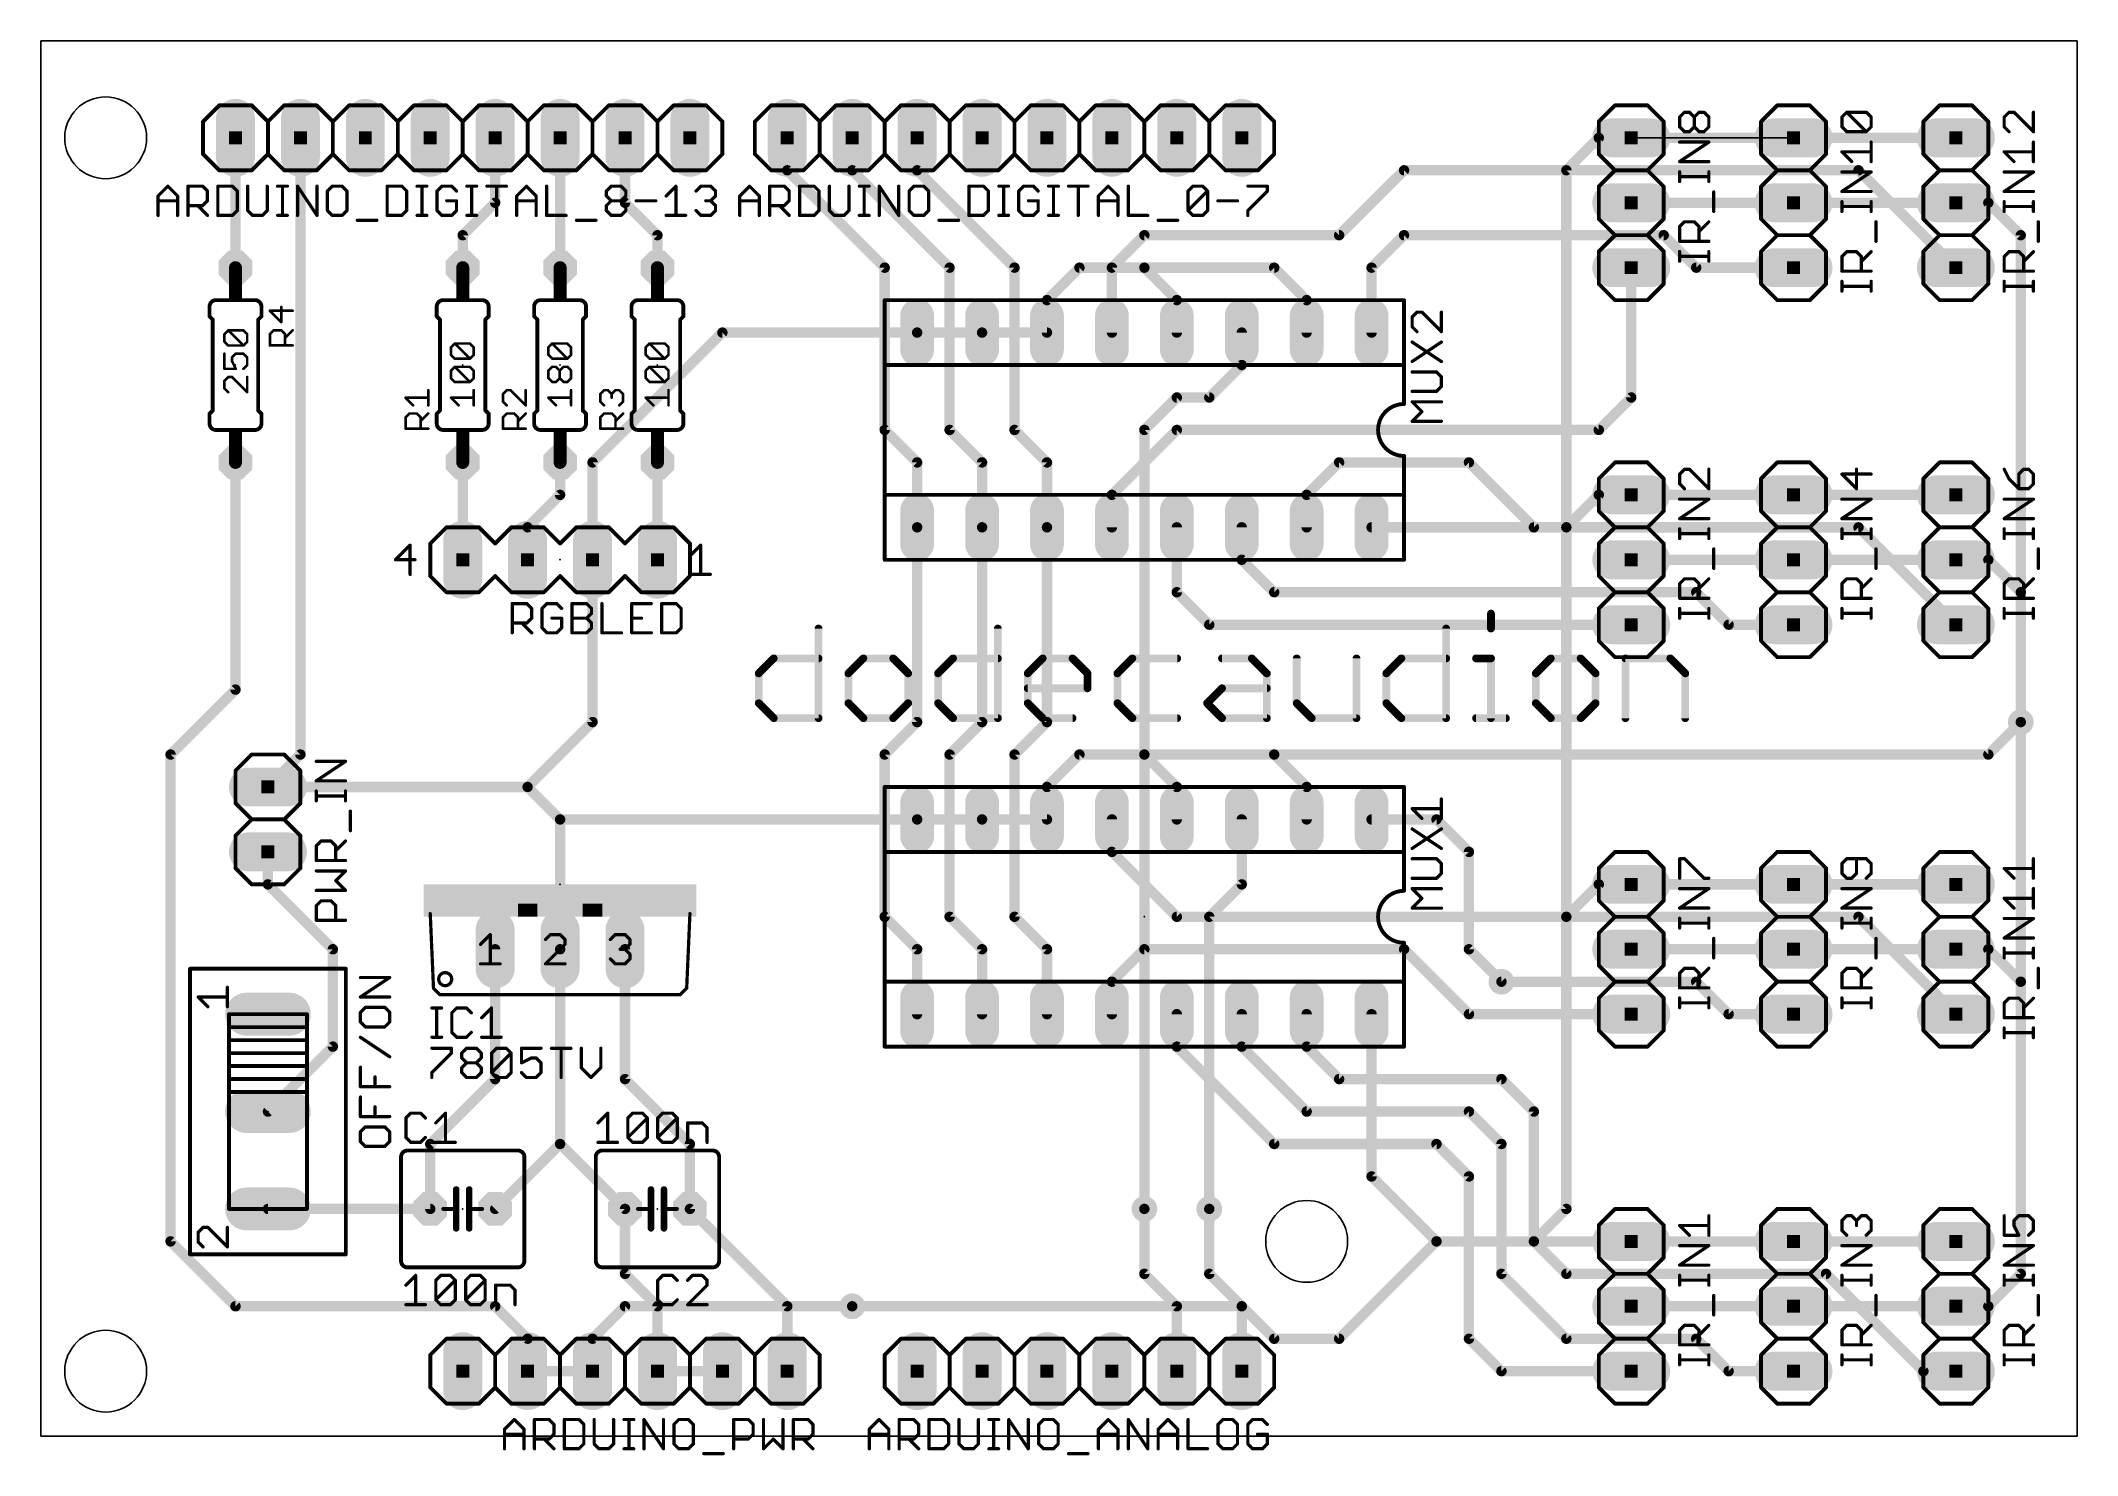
# Model space of a CAD drawing. Extents: x 0 to 79.7, y -0.7 to 54.6.
import ezdxf

# ---------------------------------------------------------------- set-up
doc = ezdxf.new("R2010")
doc.units = 0
for name, color, linetype in [('1', 22, 'CONTINUOUS'), ('16', 175, 'CONTINUOUS'), ('17', 82, 'CONTINUOUS'), ('18', 82, 'CONTINUOUS'), ('19', 53, 'CONTINUOUS'), ('20', 7, 'CONTINUOUS'), ('21', 253, 'CONTINUOUS'), ('23', 7, 'CONTINUOUS'), ('25', 253, 'CONTINUOUS'), ('27', 253, 'CONTINUOUS'), ('51', 253, 'CONTINUOUS')]:
    doc.layers.add(name, color=color, linetype=linetype)

# ---------------------------------------------------------------- blocks, each defined once
blk = doc.blocks.new('RECT')
blk.add_solid([(-0.5, -0.5), (0.5, -0.5), (-0.5, 0.5), (0.5, 0.5)])
blk = doc.blocks.new('LONGP100')
at = {"const_width": 1}
blk.add_lwpolyline([(-0.5, 0), (0.5, 0)], dxfattribs=at)
at = {"const_width": 0.5}
for points in [[(-0.5, 0.25, 1), (-0.5, -0.25)], [(0.5, -0.25, 1), (0.5, 0.25)]]:
    blk.add_lwpolyline(points, format="xyb", dxfattribs=at)
blk = doc.blocks.new('OCTAGONP')
at = {"const_width": 0.5}
blk.add_lwpolyline([(-0.25, -0.1036), (-0.25, 0.1036), (-0.1036, 0.25), (0.1036, 0.25), (0.25, 0.1036), (0.25, -0.1036), (0.1036, -0.25), (-0.1036, -0.25), (-0.25, -0.1036), (-0.25, 0.1036)], dxfattribs=at)
blk = doc.blocks.new('ROUNDV')
at = {"const_width": 0.5}
blk.add_lwpolyline([(0, -0.25, 1), (0, 0.25, 1), (0, -0.25)], format="xyb", dxfattribs=at)

msp = doc.modelspace()

# ---------------------------------------------------------------- linework, layer by layer
at = {"layer": '1', "const_width": 0.4064}
for points in [[(7.62, 50.8), (7.62, 45.72)], [(17.78, 50.8), (17.78, 48.26)], [(20.32, 50.8), (20.32, 45.72)], [(22.86, 50.8), (22.86, 48.26)], [(29.21, 49.53), (29.21, 50.8)], [(31.75, 49.53), (31.75, 50.8)], [(34.29, 49.53), (34.29, 50.8)], [(33.02, 45.72), (29.21, 49.53)], [(35.56, 45.72), (31.75, 49.53)], [(38.1, 45.72), (34.29, 49.53)], [(53.34, 49.53), (50.8, 46.99)], [(71.12, 49.53), (53.34, 49.53)], [(74.93, 45.72), (71.12, 49.53)], [(17.78, 48.26), (16.51, 46.99)], [(22.86, 48.26), (24.13, 46.99)], [(16.51, 46.99), (16.51, 45.72)], [(24.13, 46.99), (24.13, 45.72)], [(43.18, 46.99), (41.91, 45.72)], [(50.8, 46.99), (43.18, 46.99)], [(53.34, 46.99), (52.07, 45.72)], [(63.5, 46.99), (53.34, 46.99)], [(64.77, 45.72), (63.5, 46.99)], [(33.02, 39.37), (33.02, 45.72)], [(35.56, 39.37), (35.56, 45.72)], [(38.1, 39.37), (38.1, 45.72)], [(41.91, 45.72), (41.91, 43.18)], [(52.07, 45.72), (52.07, 43.18)], [(62.23, 40.64), (62.23, 45.72)], [(68.58, 45.72), (64.77, 45.72)], [(60.96, 39.37), (62.23, 40.64)], [(34.29, 38.1), (33.02, 39.37)], [(36.83, 38.1), (35.56, 39.37)], [(39.37, 38.1), (38.1, 39.37)], [(41.91, 36.83), (44.45, 39.37)], [(44.45, 39.37), (60.96, 39.37)], [(34.29, 35.56), (34.29, 38.1)], [(36.83, 35.56), (36.83, 38.1)], [(39.37, 35.56), (39.37, 38.1)], [(50.8, 38.1), (49.53, 36.83)], [(55.88, 38.1), (50.8, 38.1)], [(58.42, 35.56), (55.88, 38.1)], [(41.91, 35.56), (41.91, 36.83)], [(49.53, 36.83), (49.53, 35.56)], [(34.29, 27.94), (34.29, 35.56)], [(36.83, 27.94), (36.83, 35.56)], [(39.37, 27.94), (39.37, 35.56)], [(44.45, 33.02), (44.45, 35.56)], [(46.99, 35.56), (46.99, 34.29)], [(58.42, 35.56), (71.12, 35.56)], [(71.12, 35.56), (74.93, 31.75)], [(46.99, 34.29), (48.26, 33.02)], [(45.72, 31.75), (44.45, 33.02)], [(48.26, 33.02), (64.77, 33.02)], [(64.77, 33.02), (66.04, 31.75)], [(62.23, 31.75), (45.72, 31.75)], [(66.04, 31.75), (68.58, 31.75)], [(33.02, 26.67), (34.29, 27.94)], [(35.56, 26.67), (36.83, 27.94)], [(38.1, 26.67), (39.37, 27.94)], [(76.2, 26.67), (77.47, 27.94)], [(33.02, 20.32), (33.02, 26.67)], [(35.56, 20.32), (35.56, 26.67)], [(38.1, 20.32), (38.1, 26.67)], [(39.37, 25.4), (40.64, 26.67)], [(40.64, 26.67), (43.18, 26.67)], [(43.18, 26.67), (44.45, 25.4)], [(43.18, 26.67), (48.26, 26.67)], [(48.26, 26.67), (76.2, 26.67)], [(49.53, 25.4), (48.26, 26.67)], [(39.37, 24.13), (39.37, 25.4)], [(44.45, 25.4), (44.45, 24.13)], [(49.53, 24.13), (49.53, 25.4)], [(41.91, 22.86), (41.91, 24.13)], [(44.45, 20.32), (41.91, 22.86)], [(34.29, 19.05), (33.02, 20.32)], [(36.83, 19.05), (35.56, 20.32)], [(39.37, 19.05), (38.1, 20.32)], [(71.12, 20.32), (44.45, 20.32)], [(74.93, 16.51), (71.12, 20.32)], [(34.29, 16.51), (34.29, 19.05)], [(36.83, 16.51), (36.83, 19.05)], [(39.37, 16.51), (39.37, 19.05)], [(41.91, 17.78), (43.18, 19.05)], [(43.18, 19.05), (53.34, 19.05)], [(55.88, 16.51), (53.34, 19.05)], [(41.91, 16.51), (41.91, 17.78)], [(57.15, 17.78), (64.77, 17.78)], [(64.77, 17.78), (66.04, 16.51)], [(44.45, 16.51), (44.45, 15.24)], [(46.99, 16.51), (46.99, 15.24)], [(49.53, 16.51), (49.53, 15.24)], [(62.23, 16.51), (55.88, 16.51)], [(66.04, 16.51), (68.58, 16.51)], [(44.45, 15.24), (48.26, 11.43)], [(46.99, 15.24), (49.53, 12.7)], [(49.53, 15.24), (50.8, 13.97)], [(50.8, 13.97), (57.15, 13.97)], [(57.15, 13.97), (58.42, 12.7)], [(49.53, 12.7), (55.88, 12.7)], [(55.88, 12.7), (57.15, 11.43)], [(58.42, 12.7), (58.42, 7.62)], [(48.26, 11.43), (54.61, 11.43)], [(54.61, 11.43), (55.88, 10.16)], [(57.15, 11.43), (57.15, 6.35)], [(55.88, 10.16), (55.88, 3.81)], [(43.18, 6.35), (43.18, 8.89)], [(45.72, 6.35), (45.72, 8.89)], [(58.42, 7.62), (59.69, 6.35)], [(44.45, 5.08), (43.18, 6.35)], [(46.99, 5.08), (45.72, 6.35)], [(57.15, 6.35), (59.69, 3.81)], [(59.69, 6.35), (69.85, 6.35)], [(69.85, 6.35), (73.66, 2.54)], [(21.59, 3.81), (22.86, 5.08)], [(22.86, 5.08), (31.75, 5.08)], [(44.45, 2.54), (44.45, 5.08)], [(46.99, 2.54), (46.99, 5.08)], [(21.59, 2.54), (21.59, 3.81)], [(55.88, 3.81), (57.15, 2.54)], [(59.69, 3.81), (64.77, 3.81)], [(64.77, 3.81), (66.04, 2.54)], [(57.15, 2.54), (62.23, 2.54)], [(66.04, 2.54), (68.58, 2.54)], [(73.66, 2.54), (74.93, 2.54)]]:
    msp.add_lwpolyline(points, dxfattribs=at)
at = {"layer": '1', "const_width": 0.2032}
for points in [[(7.7216, 50.8, 1), (7.5184, 50.8)], [(17.8816, 50.8, 1), (17.6784, 50.8)], [(20.4216, 50.8, 1), (20.2184, 50.8)], [(22.9616, 50.8, 1), (22.7584, 50.8)], [(29.3116, 50.8, 1), (29.1084, 50.8)], [(31.8516, 50.8, 1), (31.6484, 50.8)], [(34.3916, 50.8, 1), (34.1884, 50.8)], [(29.1084, 49.53, 1), (29.3116, 49.53)], [(29.2818, 49.6018, 1), (29.1382, 49.4582)], [(31.6484, 49.53, 1), (31.8516, 49.53)], [(31.8218, 49.6018, 1), (31.6782, 49.4582)], [(34.1884, 49.53, 1), (34.3916, 49.53)], [(34.3618, 49.6018, 1), (34.2182, 49.4582)], [(53.34, 49.6316, 1), (53.34, 49.4284)], [(53.4118, 49.4582, 1), (53.2682, 49.6018)], [(71.1918, 49.6018, 1), (71.0482, 49.4582)], [(71.12, 49.4284, 1), (71.12, 49.6316)], [(17.6784, 48.26, 1), (17.8816, 48.26)], [(17.8518, 48.1882, 1), (17.7082, 48.3318)], [(22.7584, 48.26, 1), (22.9616, 48.26)], [(22.9318, 48.3318, 1), (22.7882, 48.1882)], [(16.6116, 46.99, 1), (16.4084, 46.99)], [(16.4382, 47.0618, 1), (16.5818, 46.9182)], [(24.2316, 46.99, 1), (24.0284, 46.99)], [(24.0582, 46.9182, 1), (24.2018, 47.0618)], [(43.18, 47.0916, 1), (43.18, 46.8884)], [(43.2518, 46.9182, 1), (43.1082, 47.0618)], [(50.7282, 47.0618, 1), (50.8718, 46.9182)], [(50.8, 46.8884, 1), (50.8, 47.0916)], [(53.34, 47.0916, 1), (53.34, 46.8884)], [(53.4118, 46.9182, 1), (53.2682, 47.0618)], [(63.5718, 47.0618, 1), (63.4282, 46.9182)], [(63.5, 46.8884, 1), (63.5, 47.0916)], [(7.5184, 45.72, 1), (7.7216, 45.72)], [(16.4084, 45.72, 1), (16.6116, 45.72)], [(20.2184, 45.72, 1), (20.4216, 45.72)], [(24.0284, 45.72, 1), (24.2316, 45.72)], [(33.1216, 45.72, 1), (32.9184, 45.72)], [(32.9482, 45.6482, 1), (33.0918, 45.7918)], [(35.6616, 45.72, 1), (35.4584, 45.72)], [(35.4882, 45.6482, 1), (35.6318, 45.7918)], [(38.2016, 45.72, 1), (37.9984, 45.72)], [(38.0282, 45.6482, 1), (38.1718, 45.7918)], [(42.0116, 45.72, 1), (41.8084, 45.72)], [(41.8382, 45.7918, 1), (41.9818, 45.6482)], [(52.1716, 45.72, 1), (51.9684, 45.72)], [(51.9982, 45.7918, 1), (52.1418, 45.6482)], [(62.3316, 45.72, 1), (62.1284, 45.72)], [(64.77, 45.8216, 1), (64.77, 45.6184)], [(64.6982, 45.6482, 1), (64.8418, 45.7918)], [(68.58, 45.6184, 1), (68.58, 45.8216)], [(74.8582, 45.6482, 1), (75.0018, 45.7918)], [(41.8084, 43.18, 1), (42.0116, 43.18)], [(51.9684, 43.18, 1), (52.1716, 43.18)], [(62.1284, 40.64, 1), (62.3316, 40.64)], [(62.3018, 40.5682, 1), (62.1582, 40.7118)], [(32.9184, 39.37, 1), (33.1216, 39.37)], [(33.0918, 39.4418, 1), (32.9482, 39.2982)], [(35.4584, 39.37, 1), (35.6616, 39.37)], [(35.6318, 39.4418, 1), (35.4882, 39.2982)], [(37.9984, 39.37, 1), (38.2016, 39.37)], [(38.1718, 39.4418, 1), (38.0282, 39.2982)], [(44.45, 39.4716, 1), (44.45, 39.2684)], [(44.5218, 39.2982, 1), (44.3782, 39.4418)], [(60.8882, 39.4418, 1), (61.0318, 39.2982)], [(60.96, 39.2684, 1), (60.96, 39.4716)], [(34.3916, 38.1, 1), (34.1884, 38.1)], [(34.2182, 38.0282, 1), (34.3618, 38.1718)], [(36.9316, 38.1, 1), (36.7284, 38.1)], [(36.7582, 38.0282, 1), (36.9018, 38.1718)], [(39.4716, 38.1, 1), (39.2684, 38.1)], [(39.2982, 38.0282, 1), (39.4418, 38.1718)], [(50.8, 38.2016, 1), (50.8, 37.9984)], [(50.8718, 38.0282, 1), (50.7282, 38.1718)], [(55.9518, 38.1718, 1), (55.8082, 38.0282)], [(55.88, 37.9984, 1), (55.88, 38.2016)], [(42.0116, 36.83, 1), (41.8084, 36.83)], [(41.8382, 36.9018, 1), (41.9818, 36.7582)], [(49.6316, 36.83, 1), (49.4284, 36.83)], [(49.4582, 36.9018, 1), (49.6018, 36.7582)], [(34.3916, 35.56, 1), (34.1884, 35.56)], [(34.1884, 35.56, 1), (34.3916, 35.56)], [(36.9316, 35.56, 1), (36.7284, 35.56)], [(36.7284, 35.56, 1), (36.9316, 35.56)], [(39.4716, 35.56, 1), (39.2684, 35.56)], [(39.2684, 35.56, 1), (39.4716, 35.56)], [(41.8084, 35.56, 1), (42.0116, 35.56)], [(44.5516, 35.56, 1), (44.3484, 35.56)], [(47.0916, 35.56, 1), (46.8884, 35.56)], [(49.4284, 35.56, 1), (49.6316, 35.56)], [(58.42, 35.6616, 1), (58.42, 35.4584)], [(58.3482, 35.4882, 1), (58.4918, 35.6318)], [(71.1918, 35.6318, 1), (71.0482, 35.4882)], [(71.12, 35.4584, 1), (71.12, 35.6616)], [(46.8884, 34.29, 1), (47.0916, 34.29)], [(47.0618, 34.3618, 1), (46.9182, 34.2182)], [(44.3484, 33.02, 1), (44.5516, 33.02)], [(44.5218, 33.0918, 1), (44.3782, 32.9482)], [(48.26, 33.1216, 1), (48.26, 32.9184)], [(48.1882, 32.9482, 1), (48.3318, 33.0918)], [(64.8418, 33.0918, 1), (64.6982, 32.9482)], [(64.77, 32.9184, 1), (64.77, 33.1216)], [(45.72, 31.8516, 1), (45.72, 31.6484)], [(45.6482, 31.6782, 1), (45.7918, 31.8218)], [(62.23, 31.6484, 1), (62.23, 31.8516)], [(66.04, 31.8516, 1), (66.04, 31.6484)], [(65.9682, 31.6782, 1), (66.1118, 31.8218)], [(68.58, 31.6484, 1), (68.58, 31.8516)], [(74.8582, 31.6782, 1), (75.0018, 31.8218)], [(34.1884, 27.94, 1), (34.3916, 27.94)], [(34.3618, 27.8682, 1), (34.2182, 28.0118)], [(36.7284, 27.94, 1), (36.9316, 27.94)], [(36.9018, 27.8682, 1), (36.7582, 28.0118)], [(39.2684, 27.94, 1), (39.4716, 27.94)], [(39.4418, 27.8682, 1), (39.2982, 28.0118)], [(77.5418, 27.8682, 1), (77.3982, 28.0118)], [(33.1216, 26.67, 1), (32.9184, 26.67)], [(32.9482, 26.7418, 1), (33.0918, 26.5982)], [(35.6616, 26.67, 1), (35.4584, 26.67)], [(35.4882, 26.7418, 1), (35.6318, 26.5982)], [(38.2016, 26.67, 1), (37.9984, 26.67)], [(38.0282, 26.7418, 1), (38.1718, 26.5982)], [(40.64, 26.7716, 1), (40.64, 26.5684)], [(40.7118, 26.5982, 1), (40.5682, 26.7418)], [(43.18, 26.7716, 1), (43.18, 26.5684)], [(43.2518, 26.7418, 1), (43.1082, 26.5982)], [(43.18, 26.5684, 1), (43.18, 26.7716)], [(48.26, 26.7716, 1), (48.26, 26.5684)], [(48.3318, 26.7418, 1), (48.1882, 26.5982)], [(48.26, 26.5684, 1), (48.26, 26.7716)], [(76.1282, 26.7418, 1), (76.2718, 26.5982)], [(76.2, 26.5684, 1), (76.2, 26.7716)], [(39.4716, 25.4, 1), (39.2684, 25.4)], [(39.2982, 25.4718, 1), (39.4418, 25.3282)], [(44.5516, 25.4, 1), (44.3484, 25.4)], [(44.3782, 25.3282, 1), (44.5218, 25.4718)], [(49.6316, 25.4, 1), (49.4284, 25.4)], [(49.4582, 25.3282, 1), (49.6018, 25.4718)], [(39.2684, 24.13, 1), (39.4716, 24.13)], [(42.0116, 24.13, 1), (41.8084, 24.13)], [(44.3484, 24.13, 1), (44.5516, 24.13)], [(49.4284, 24.13, 1), (49.6316, 24.13)], [(41.8084, 22.86, 1), (42.0116, 22.86)], [(41.9818, 22.9318, 1), (41.8382, 22.7882)], [(32.9184, 20.32, 1), (33.1216, 20.32)], [(33.0918, 20.3918, 1), (32.9482, 20.2482)], [(35.4584, 20.32, 1), (35.6616, 20.32)], [(35.6318, 20.3918, 1), (35.4882, 20.2482)], [(37.9984, 20.32, 1), (38.2016, 20.32)], [(38.1718, 20.3918, 1), (38.0282, 20.2482)], [(44.45, 20.4216, 1), (44.45, 20.2184)], [(44.3782, 20.2482, 1), (44.5218, 20.3918)], [(71.1918, 20.3918, 1), (71.0482, 20.2482)], [(71.12, 20.2184, 1), (71.12, 20.4216)], [(34.3916, 19.05, 1), (34.1884, 19.05)], [(34.2182, 18.9782, 1), (34.3618, 19.1218)], [(36.9316, 19.05, 1), (36.7284, 19.05)], [(36.7582, 18.9782, 1), (36.9018, 19.1218)], [(39.4716, 19.05, 1), (39.2684, 19.05)], [(39.2982, 18.9782, 1), (39.4418, 19.1218)], [(43.18, 19.1516, 1), (43.18, 18.9484)], [(43.2518, 18.9782, 1), (43.1082, 19.1218)], [(53.4118, 19.1218, 1), (53.2682, 18.9782)], [(53.34, 18.9484, 1), (53.34, 19.1516)], [(42.0116, 17.78, 1), (41.8084, 17.78)], [(41.8382, 17.8518, 1), (41.9818, 17.7082)], [(57.15, 17.8816, 1), (57.15, 17.6784)], [(64.8418, 17.8518, 1), (64.6982, 17.7082)], [(64.77, 17.6784, 1), (64.77, 17.8816)], [(34.1884, 16.51, 1), (34.3916, 16.51)], [(36.7284, 16.51, 1), (36.9316, 16.51)], [(39.2684, 16.51, 1), (39.4716, 16.51)], [(41.8084, 16.51, 1), (42.0116, 16.51)], [(44.5516, 16.51, 1), (44.3484, 16.51)], [(47.0916, 16.51, 1), (46.8884, 16.51)], [(49.6316, 16.51, 1), (49.4284, 16.51)], [(55.88, 16.6116, 1), (55.88, 16.4084)], [(55.8082, 16.4382, 1), (55.9518, 16.5818)], [(62.23, 16.4084, 1), (62.23, 16.6116)], [(66.04, 16.6116, 1), (66.04, 16.4084)], [(65.9682, 16.4382, 1), (66.1118, 16.5818)], [(68.58, 16.4084, 1), (68.58, 16.6116)], [(74.8582, 16.4382, 1), (75.0018, 16.5818)], [(44.3484, 15.24, 1), (44.5516, 15.24)], [(44.5218, 15.3118, 1), (44.3782, 15.1682)], [(46.8884, 15.24, 1), (47.0916, 15.24)], [(47.0618, 15.3118, 1), (46.9182, 15.1682)], [(49.4284, 15.24, 1), (49.6316, 15.24)], [(49.6018, 15.3118, 1), (49.4582, 15.1682)], [(50.8, 14.0716, 1), (50.8, 13.8684)], [(50.7282, 13.8982, 1), (50.8718, 14.0418)], [(57.2218, 14.0418, 1), (57.0782, 13.8982)], [(57.15, 13.8684, 1), (57.15, 14.0716)], [(49.53, 12.8016, 1), (49.53, 12.5984)], [(49.4582, 12.6282, 1), (49.6018, 12.7718)], [(55.9518, 12.7718, 1), (55.8082, 12.6282)], [(55.88, 12.5984, 1), (55.88, 12.8016)], [(58.5216, 12.7, 1), (58.3184, 12.7)], [(58.3482, 12.6282, 1), (58.4918, 12.7718)], [(48.26, 11.5316, 1), (48.26, 11.3284)], [(48.1882, 11.3582, 1), (48.3318, 11.5018)], [(54.6818, 11.5018, 1), (54.5382, 11.3582)], [(54.61, 11.3284, 1), (54.61, 11.5316)], [(57.2516, 11.43, 1), (57.0484, 11.43)], [(57.0782, 11.3582, 1), (57.2218, 11.5018)], [(55.9816, 10.16, 1), (55.7784, 10.16)], [(55.8082, 10.0882, 1), (55.9518, 10.2318)], [(43.2816, 8.89, 1), (43.0784, 8.89)], [(45.8216, 8.89, 1), (45.6184, 8.89)], [(58.3184, 7.62, 1), (58.5216, 7.62)], [(58.4918, 7.6918, 1), (58.3482, 7.5482)], [(43.0784, 6.35, 1), (43.2816, 6.35)], [(43.2518, 6.4218, 1), (43.1082, 6.2782)], [(45.6184, 6.35, 1), (45.8216, 6.35)], [(45.7918, 6.4218, 1), (45.6482, 6.2782)], [(57.0484, 6.35, 1), (57.2516, 6.35)], [(57.2218, 6.4218, 1), (57.0782, 6.2782)], [(59.69, 6.4516, 1), (59.69, 6.2484)], [(59.6182, 6.2782, 1), (59.7618, 6.4218)], [(69.9218, 6.4218, 1), (69.7782, 6.2782)], [(69.85, 6.2484, 1), (69.85, 6.4516)], [(22.86, 5.1816, 1), (22.86, 4.9784)], [(22.9318, 5.0082, 1), (22.7882, 5.1518)], [(31.75, 4.9784, 1), (31.75, 5.1816)], [(44.5516, 5.08, 1), (44.3484, 5.08)], [(44.3782, 5.0082, 1), (44.5218, 5.1518)], [(47.0916, 5.08, 1), (46.8884, 5.08)], [(46.9182, 5.0082, 1), (47.0618, 5.1518)], [(21.6916, 3.81, 1), (21.4884, 3.81)], [(55.9518, 3.8818, 1), (55.8082, 3.7382)], [(59.69, 3.9116, 1), (59.69, 3.7084)], [(64.8418, 3.8818, 1), (64.6982, 3.7382)], [(64.77, 3.7084, 1), (64.77, 3.9116)], [(21.5182, 3.8818, 1), (21.6618, 3.7382)], [(55.7784, 3.81, 1), (55.9816, 3.81)], [(59.6182, 3.7382, 1), (59.7618, 3.8818)], [(21.4884, 2.54, 1), (21.6916, 2.54)], [(44.3484, 2.54, 1), (44.5516, 2.54)], [(46.8884, 2.54, 1), (47.0916, 2.54)], [(57.15, 2.6416, 1), (57.15, 2.4384)], [(57.0782, 2.4682, 1), (57.2218, 2.6118)], [(62.23, 2.4384, 1), (62.23, 2.6416)], [(66.04, 2.6416, 1), (66.04, 2.4384)], [(65.9682, 2.4682, 1), (66.1118, 2.6118)], [(68.58, 2.4384, 1), (68.58, 2.6416)], [(73.66, 2.6416, 1), (73.66, 2.4384)], [(73.5882, 2.4682, 1), (73.7318, 2.6118)], [(74.93, 2.4384, 1), (74.93, 2.6416)]]:
    msp.add_lwpolyline(points, format="xyb", dxfattribs=at)
at = {"layer": '16', "const_width": 0.4064}
for points in [[(10.16, 26.67), (10.16, 50.8)], [(59.69, 49.53), (60.96, 50.8)], [(60.96, 50.8), (74.93, 50.8)], [(74.93, 50.8), (62.23, 50.8)], [(59.69, 35.56), (59.69, 49.53)], [(62.23, 48.26), (68.58, 48.26)], [(76.2, 48.26), (62.23, 48.26)], [(68.58, 48.26), (74.93, 48.26)], [(77.47, 46.99), (76.2, 48.26)], [(77.47, 33.02), (77.47, 46.99)], [(39.37, 44.45), (40.64, 45.72)], [(40.64, 45.72), (43.18, 45.72)], [(43.18, 45.72), (44.45, 44.45)], [(43.18, 45.72), (48.26, 45.72)], [(48.26, 45.72), (49.53, 44.45)], [(39.37, 43.18), (39.37, 44.45)], [(44.45, 44.45), (44.45, 43.18)], [(49.53, 44.45), (49.53, 43.18)], [(21.59, 38.1), (26.67, 43.18)], [(26.67, 43.18), (34.29, 43.18)], [(34.29, 43.18), (36.83, 43.18)], [(36.83, 43.18), (39.37, 43.18)], [(46.99, 41.91), (46.99, 43.18)], [(45.72, 40.64), (46.99, 41.91)], [(43.18, 39.37), (44.45, 40.64)], [(44.45, 40.64), (45.72, 40.64)], [(43.18, 8.89), (43.18, 39.37)], [(7.62, 29.21), (7.62, 38.1)], [(16.51, 38.1), (16.51, 34.29)], [(20.32, 38.1), (20.32, 36.83)], [(21.59, 34.29), (21.59, 38.1)], [(24.13, 38.1), (24.13, 34.29)], [(20.32, 36.83), (19.05, 35.56)], [(59.69, 35.56), (60.96, 36.83)], [(60.96, 36.83), (62.23, 36.83)], [(62.23, 36.83), (68.58, 36.83)], [(62.23, 36.83), (74.93, 36.83)], [(68.58, 36.83), (74.93, 36.83)], [(19.05, 35.56), (19.05, 34.29)], [(59.69, 35.56), (52.07, 35.56)], [(59.69, 20.32), (59.69, 35.56)], [(21.59, 27.94), (21.59, 34.29)], [(68.58, 34.29), (62.23, 34.29)], [(74.93, 34.29), (62.23, 34.29)], [(74.93, 34.29), (68.58, 34.29)], [(76.2, 34.29), (74.93, 34.29)], [(77.47, 33.02), (76.2, 34.29)], [(77.47, 27.94), (77.47, 33.02)], [(5.08, 26.67), (7.62, 29.21)], [(19.05, 25.4), (21.59, 27.94)], [(77.47, 27.94), (77.47, 17.78)], [(5.08, 7.62), (5.08, 26.67)], [(8.89, 25.4), (10.16, 26.67)], [(19.05, 25.4), (8.89, 25.4)], [(20.32, 24.13), (19.05, 25.4)], [(20.32, 24.13), (34.29, 24.13)], [(20.32, 19.05), (20.32, 24.13)], [(34.29, 24.13), (36.83, 24.13)], [(36.83, 24.13), (39.37, 24.13)], [(46.99, 24.13), (46.99, 21.59)], [(52.07, 24.13), (54.61, 24.13)], [(54.61, 24.13), (55.88, 22.86)], [(8.89, 22.86), (8.89, 21.59)], [(55.88, 22.86), (55.88, 19.05)], [(8.89, 21.59), (11.43, 19.05)], [(46.99, 21.59), (45.72, 20.32)], [(59.69, 20.32), (60.96, 21.59)], [(60.96, 21.59), (62.23, 21.59)], [(62.23, 21.59), (68.58, 21.59)], [(68.58, 21.59), (74.93, 21.59)], [(45.72, 20.32), (45.72, 8.89)], [(59.69, 8.89), (59.69, 20.32)], [(11.43, 19.05), (11.43, 15.24)], [(17.78, 13.97), (17.78, 19.05)], [(20.32, 11.43), (20.32, 19.05)], [(22.86, 13.97), (22.86, 19.05)], [(55.88, 19.05), (57.15, 17.78)], [(68.58, 19.05), (62.23, 19.05)], [(74.93, 19.05), (68.58, 19.05)], [(76.2, 19.05), (74.93, 19.05)], [(77.47, 17.78), (76.2, 19.05)], [(77.47, 17.78), (77.47, 6.35)], [(52.07, 10.16), (52.07, 16.51)], [(11.43, 15.24), (8.89, 12.7)], [(15.24, 11.43), (17.78, 13.97)], [(25.4, 11.43), (22.86, 13.97)], [(15.24, 8.89), (15.24, 11.43)], [(17.78, 8.89), (20.32, 11.43)], [(20.32, 11.43), (22.86, 8.89)], [(25.4, 8.89), (25.4, 11.43)], [(54.61, 7.62), (52.07, 10.16)], [(8.89, 8.89), (15.24, 8.89)], [(22.86, 8.89), (22.86, 6.35)], [(29.21, 5.08), (25.4, 8.89)], [(58.42, 7.62), (59.69, 8.89)], [(7.62, 5.08), (5.08, 7.62)], [(50.8, 3.81), (54.61, 7.62)], [(54.61, 7.62), (58.42, 7.62)], [(58.42, 7.62), (62.23, 7.62)], [(62.23, 7.62), (68.58, 7.62)], [(68.58, 7.62), (74.93, 7.62)], [(22.86, 6.35), (24.13, 5.08)], [(77.47, 6.35), (76.2, 5.08)], [(7.62, 5.08), (17.78, 5.08)], [(17.78, 5.08), (19.05, 3.81)], [(24.13, 5.08), (24.13, 2.54)], [(29.21, 2.54), (29.21, 5.08)], [(31.75, 5.08), (46.99, 5.08)], [(46.99, 5.08), (48.26, 3.81)], [(68.58, 5.08), (62.23, 5.08)], [(74.93, 5.08), (68.58, 5.08)], [(76.2, 5.08), (74.93, 5.08)], [(19.05, 3.81), (19.05, 2.54)], [(48.26, 3.81), (50.8, 3.81)], [(19.05, 2.54), (21.59, 2.54)], [(24.13, 2.54), (26.67, 2.54)]]:
    msp.add_lwpolyline(points, dxfattribs=at)
at = {"layer": '16', "const_width": 0.2032}
for points in [[(10.2616, 50.8, 1), (10.0584, 50.8)], [(60.96, 50.9016, 1), (60.96, 50.6984)], [(61.0318, 50.7282, 1), (60.8882, 50.8718)], [(62.23, 50.9016, 1), (62.23, 50.6984)], [(74.93, 50.6984, 1), (74.93, 50.9016)], [(74.93, 50.6984, 1), (74.93, 50.9016)], [(59.7916, 49.53, 1), (59.5884, 49.53)], [(59.6182, 49.6018, 1), (59.7618, 49.4582)], [(62.23, 48.3616, 1), (62.23, 48.1584)], [(62.23, 48.3616, 1), (62.23, 48.1584)], [(68.58, 48.3616, 1), (68.58, 48.1584)], [(68.58, 48.1584, 1), (68.58, 48.3616)], [(74.93, 48.1584, 1), (74.93, 48.3616)], [(76.2718, 48.3318, 1), (76.1282, 48.1882)], [(76.2, 48.1584, 1), (76.2, 48.3616)], [(77.5716, 46.99, 1), (77.3684, 46.99)], [(77.3982, 46.9182, 1), (77.5418, 47.0618)], [(40.64, 45.8216, 1), (40.64, 45.6184)], [(40.7118, 45.6482, 1), (40.5682, 45.7918)], [(43.18, 45.8216, 1), (43.18, 45.6184)], [(43.2518, 45.7918, 1), (43.1082, 45.6482)], [(43.18, 45.6184, 1), (43.18, 45.8216)], [(48.3318, 45.7918, 1), (48.1882, 45.6482)], [(48.26, 45.6184, 1), (48.26, 45.8216)], [(39.4716, 44.45, 1), (39.2684, 44.45)], [(39.2982, 44.5218, 1), (39.4418, 44.3782)], [(44.5516, 44.45, 1), (44.3484, 44.45)], [(44.3782, 44.3782, 1), (44.5218, 44.5218)], [(49.6316, 44.45, 1), (49.4284, 44.45)], [(49.4582, 44.3782, 1), (49.6018, 44.5218)], [(26.67, 43.2816, 1), (26.67, 43.0784)], [(26.7418, 43.1082, 1), (26.5982, 43.2518)], [(34.29, 43.2816, 1), (34.29, 43.0784)], [(34.29, 43.0784, 1), (34.29, 43.2816)], [(36.83, 43.2816, 1), (36.83, 43.0784)], [(36.83, 43.0784, 1), (36.83, 43.2816)], [(39.2684, 43.18, 1), (39.4716, 43.18)], [(39.37, 43.0784, 1), (39.37, 43.2816)], [(44.3484, 43.18, 1), (44.5516, 43.18)], [(47.0916, 43.18, 1), (46.8884, 43.18)], [(49.4284, 43.18, 1), (49.6316, 43.18)], [(46.8884, 41.91, 1), (47.0916, 41.91)], [(47.0618, 41.8382, 1), (46.9182, 41.9818)], [(44.45, 40.7416, 1), (44.45, 40.5384)], [(44.5218, 40.5682, 1), (44.3782, 40.7118)], [(45.6482, 40.7118, 1), (45.7918, 40.5682)], [(45.72, 40.5384, 1), (45.72, 40.7416)], [(43.2816, 39.37, 1), (43.0784, 39.37)], [(43.1082, 39.4418, 1), (43.2518, 39.2982)], [(7.7216, 38.1, 1), (7.5184, 38.1)], [(16.6116, 38.1, 1), (16.4084, 38.1)], [(20.4216, 38.1, 1), (20.2184, 38.1)], [(21.6916, 38.1, 1), (21.4884, 38.1)], [(21.5182, 38.1718, 1), (21.6618, 38.0282)], [(24.2316, 38.1, 1), (24.0284, 38.1)], [(20.2184, 36.83, 1), (20.4216, 36.83)], [(20.3918, 36.7582, 1), (20.2482, 36.9018)], [(60.96, 36.9316, 1), (60.96, 36.7284)], [(61.0318, 36.7582, 1), (60.8882, 36.9018)], [(62.23, 36.9316, 1), (62.23, 36.7284)], [(62.23, 36.9316, 1), (62.23, 36.7284)], [(62.23, 36.7284, 1), (62.23, 36.9316)], [(68.58, 36.9316, 1), (68.58, 36.7284)], [(68.58, 36.7284, 1), (68.58, 36.9316)], [(74.93, 36.7284, 1), (74.93, 36.9316)], [(74.93, 36.7284, 1), (74.93, 36.9316)], [(19.1516, 35.56, 1), (18.9484, 35.56)], [(18.9782, 35.6318, 1), (19.1218, 35.4882)], [(52.07, 35.6616, 1), (52.07, 35.4584)], [(59.7916, 35.56, 1), (59.5884, 35.56)], [(59.5884, 35.56, 1), (59.7916, 35.56)], [(59.6182, 35.6318, 1), (59.7618, 35.4882)], [(59.69, 35.4584, 1), (59.69, 35.6616)], [(16.4084, 34.29, 1), (16.6116, 34.29)], [(18.9484, 34.29, 1), (19.1516, 34.29)], [(21.6916, 34.29, 1), (21.4884, 34.29)], [(21.4884, 34.29, 1), (21.6916, 34.29)], [(24.0284, 34.29, 1), (24.2316, 34.29)], [(62.23, 34.3916, 1), (62.23, 34.1884)], [(62.23, 34.3916, 1), (62.23, 34.1884)], [(68.58, 34.3916, 1), (68.58, 34.1884)], [(68.58, 34.1884, 1), (68.58, 34.3916)], [(74.93, 34.3916, 1), (74.93, 34.1884)], [(74.93, 34.1884, 1), (74.93, 34.3916)], [(74.93, 34.1884, 1), (74.93, 34.3916)], [(76.2718, 34.3618, 1), (76.1282, 34.2182)], [(76.2, 34.1884, 1), (76.2, 34.3916)], [(77.5716, 33.02, 1), (77.3684, 33.02)], [(77.3684, 33.02, 1), (77.5716, 33.02)], [(77.3982, 32.9482, 1), (77.5418, 33.0918)], [(7.5184, 29.21, 1), (7.7216, 29.21)], [(7.6918, 29.1382, 1), (7.5482, 29.2818)], [(21.4884, 27.94, 1), (21.6916, 27.94)], [(21.6618, 27.8682, 1), (21.5182, 28.0118)], [(77.5716, 27.94, 1), (77.3684, 27.94)], [(77.3684, 27.94, 1), (77.5716, 27.94)], [(5.1816, 26.67, 1), (4.9784, 26.67)], [(5.0082, 26.7418, 1), (5.1518, 26.5982)], [(10.0584, 26.67, 1), (10.2616, 26.67)], [(10.2318, 26.5982, 1), (10.0882, 26.7418)], [(8.89, 25.5016, 1), (8.89, 25.2984)], [(8.8182, 25.4718, 1), (8.9618, 25.3282)], [(19.1218, 25.4718, 1), (18.9782, 25.3282)], [(18.9782, 25.4718, 1), (19.1218, 25.3282)], [(19.05, 25.2984, 1), (19.05, 25.5016)], [(20.32, 24.2316, 1), (20.32, 24.0284)], [(20.4216, 24.13, 1), (20.2184, 24.13)], [(20.2482, 24.0582, 1), (20.3918, 24.2018)], [(34.29, 24.2316, 1), (34.29, 24.0284)], [(34.29, 24.0284, 1), (34.29, 24.2316)], [(36.83, 24.2316, 1), (36.83, 24.0284)], [(36.83, 24.0284, 1), (36.83, 24.2316)], [(39.37, 24.0284, 1), (39.37, 24.2316)], [(47.0916, 24.13, 1), (46.8884, 24.13)], [(52.07, 24.2316, 1), (52.07, 24.0284)], [(54.6818, 24.2018, 1), (54.5382, 24.0582)], [(54.61, 24.0284, 1), (54.61, 24.2316)], [(8.9916, 22.86, 1), (8.7884, 22.86)], [(55.9816, 22.86, 1), (55.7784, 22.86)], [(55.8082, 22.7882, 1), (55.9518, 22.9318)], [(8.7884, 21.59, 1), (8.9916, 21.59)], [(8.9618, 21.6618, 1), (8.8182, 21.5182)], [(46.8884, 21.59, 1), (47.0916, 21.59)], [(47.0618, 21.5182, 1), (46.9182, 21.6618)], [(60.96, 21.6916, 1), (60.96, 21.4884)], [(61.0318, 21.5182, 1), (60.8882, 21.6618)], [(62.23, 21.6916, 1), (62.23, 21.4884)], [(62.23, 21.4884, 1), (62.23, 21.6916)], [(68.58, 21.6916, 1), (68.58, 21.4884)], [(68.58, 21.4884, 1), (68.58, 21.6916)], [(74.93, 21.4884, 1), (74.93, 21.6916)], [(45.8216, 20.32, 1), (45.6184, 20.32)], [(45.6482, 20.3918, 1), (45.7918, 20.2482)], [(59.7916, 20.32, 1), (59.5884, 20.32)], [(59.5884, 20.32, 1), (59.7916, 20.32)], [(59.6182, 20.3918, 1), (59.7618, 20.2482)], [(11.5316, 19.05, 1), (11.3284, 19.05)], [(11.3582, 18.9782, 1), (11.5018, 19.1218)], [(17.8816, 19.05, 1), (17.6784, 19.05)], [(20.4216, 19.05, 1), (20.2184, 19.05)], [(20.2184, 19.05, 1), (20.4216, 19.05)], [(22.9616, 19.05, 1), (22.7584, 19.05)], [(55.7784, 19.05, 1), (55.9816, 19.05)], [(55.9518, 19.1218, 1), (55.8082, 18.9782)], [(62.23, 19.1516, 1), (62.23, 18.9484)], [(68.58, 19.1516, 1), (68.58, 18.9484)], [(68.58, 18.9484, 1), (68.58, 19.1516)], [(74.93, 19.1516, 1), (74.93, 18.9484)], [(74.93, 18.9484, 1), (74.93, 19.1516)], [(76.2718, 19.1218, 1), (76.1282, 18.9782)], [(76.2, 18.9484, 1), (76.2, 19.1516)], [(57.0782, 17.7082, 1), (57.2218, 17.8518)], [(77.5716, 17.78, 1), (77.3684, 17.78)], [(77.3684, 17.78, 1), (77.5716, 17.78)], [(77.3982, 17.7082, 1), (77.5418, 17.8518)], [(52.1716, 16.51, 1), (51.9684, 16.51)], [(11.3284, 15.24, 1), (11.5316, 15.24)], [(11.5018, 15.1682, 1), (11.3582, 15.3118)], [(17.6784, 13.97, 1), (17.8816, 13.97)], [(17.8518, 13.8982, 1), (17.7082, 14.0418)], [(22.7584, 13.97, 1), (22.9616, 13.97)], [(22.9318, 14.0418, 1), (22.7882, 13.8982)], [(8.8182, 12.7718, 1), (8.9618, 12.6282)], [(15.3416, 11.43, 1), (15.1384, 11.43)], [(15.1682, 11.5018, 1), (15.3118, 11.3582)], [(20.2184, 11.43, 1), (20.4216, 11.43)], [(20.3918, 11.5018, 1), (20.2482, 11.3582)], [(20.3918, 11.3582, 1), (20.2482, 11.5018)], [(25.5016, 11.43, 1), (25.2984, 11.43)], [(25.3282, 11.3582, 1), (25.4718, 11.5018)], [(52.1418, 10.2318, 1), (51.9982, 10.0882)], [(51.9684, 10.16, 1), (52.1716, 10.16)], [(8.89, 8.9916, 1), (8.89, 8.7884)], [(15.1384, 8.89, 1), (15.3416, 8.89)], [(15.24, 8.7884, 1), (15.24, 8.9916)], [(17.7082, 8.9618, 1), (17.8518, 8.8182)], [(22.9616, 8.89, 1), (22.7584, 8.89)], [(22.7882, 8.8182, 1), (22.9318, 8.9618)], [(25.2984, 8.89, 1), (25.5016, 8.89)], [(25.4718, 8.9618, 1), (25.3282, 8.8182)], [(43.0784, 8.89, 1), (43.2816, 8.89)], [(45.6184, 8.89, 1), (45.8216, 8.89)], [(59.5884, 8.89, 1), (59.7916, 8.89)], [(59.7618, 8.8182, 1), (59.6182, 8.9618)], [(4.9784, 7.62, 1), (5.1816, 7.62)], [(5.1518, 7.6918, 1), (5.0082, 7.5482)], [(54.61, 7.7216, 1), (54.61, 7.5184)], [(54.6818, 7.5482, 1), (54.5382, 7.6918)], [(54.5382, 7.5482, 1), (54.6818, 7.6918)], [(58.42, 7.7216, 1), (58.42, 7.5184)], [(58.3482, 7.6918, 1), (58.4918, 7.5482)], [(58.42, 7.5184, 1), (58.42, 7.7216)], [(62.23, 7.7216, 1), (62.23, 7.5184)], [(62.23, 7.5184, 1), (62.23, 7.7216)], [(68.58, 7.7216, 1), (68.58, 7.5184)], [(68.58, 7.5184, 1), (68.58, 7.7216)], [(74.93, 7.5184, 1), (74.93, 7.7216)], [(22.7584, 6.35, 1), (22.9616, 6.35)], [(22.9318, 6.4218, 1), (22.7882, 6.2782)], [(77.3684, 6.35, 1), (77.5716, 6.35)], [(77.5418, 6.2782, 1), (77.3982, 6.4218)], [(7.62, 5.1816, 1), (7.62, 4.9784)], [(7.5482, 5.0082, 1), (7.6918, 5.1518)], [(17.8518, 5.1518, 1), (17.7082, 5.0082)], [(17.78, 4.9784, 1), (17.78, 5.1816)], [(24.2316, 5.08, 1), (24.0284, 5.08)], [(24.0582, 5.0082, 1), (24.2018, 5.1518)], [(29.3116, 5.08, 1), (29.1084, 5.08)], [(29.1382, 5.0082, 1), (29.2818, 5.1518)], [(31.75, 5.1816, 1), (31.75, 4.9784)], [(47.0618, 5.1518, 1), (46.9182, 5.0082)], [(46.99, 4.9784, 1), (46.99, 5.1816)], [(62.23, 5.1816, 1), (62.23, 4.9784)], [(68.58, 5.1816, 1), (68.58, 4.9784)], [(68.58, 4.9784, 1), (68.58, 5.1816)], [(74.93, 5.1816, 1), (74.93, 4.9784)], [(74.93, 4.9784, 1), (74.93, 5.1816)], [(76.1282, 5.1518, 1), (76.2718, 5.0082)], [(76.2, 4.9784, 1), (76.2, 5.1816)], [(19.1516, 3.81, 1), (18.9484, 3.81)], [(48.26, 3.9116, 1), (48.26, 3.7084)], [(50.8, 3.7084, 1), (50.8, 3.9116)], [(18.9782, 3.7382, 1), (19.1218, 3.8818)], [(48.1882, 3.7382, 1), (48.3318, 3.8818)], [(50.7282, 3.8818, 1), (50.8718, 3.7382)], [(19.05, 2.6416, 1), (19.05, 2.4384)], [(18.9484, 2.54, 1), (19.1516, 2.54)], [(21.59, 2.4384, 1), (21.59, 2.6416)], [(24.13, 2.6416, 1), (24.13, 2.4384)], [(24.0284, 2.54, 1), (24.2316, 2.54)], [(26.67, 2.4384, 1), (26.67, 2.6416)], [(29.1084, 2.54, 1), (29.3116, 2.54)]]:
    msp.add_lwpolyline(points, format="xyb", dxfattribs=at)
at = {"layer": '19'}
msp.add_line((62.23, 50.8), (68.58, 50.8), dxfattribs=at)
at = {"layer": '20'}
for p, q in [((79.68, 54.6), (0, 54.6)), ((0, 54.6), (0, 0)), ((79.68, 0), (79.68, 54.6)), ((0, 0), (79.68, 0))]:
    msp.add_line(p, q, dxfattribs=at)
for centre in [(2.54, 50.8), (49.53, 7.62), (2.54, 2.54)]:
    msp.add_circle(centre, 1.6, dxfattribs=at)
at = {"layer": '21'}
for points, const_width in [([(6.35, 51.435), (6.985, 52.07)], 0.1524), ([(6.985, 52.07), (8.255, 52.07)], 0.1524), ([(8.89, 51.435), (8.255, 52.07)], 0.1524), ([(8.89, 51.435), (9.525, 52.07)], 0.1524), ([(9.525, 52.07), (10.795, 52.07)], 0.1524), ([(11.43, 51.435), (10.795, 52.07)], 0.1524), ([(11.43, 51.435), (12.065, 52.07)], 0.1524), ([(12.065, 52.07), (13.335, 52.07)], 0.1524), ([(13.335, 52.07), (13.97, 51.435)], 0.1524), ([(13.97, 51.435), (14.605, 52.07)], 0.1524), ([(14.605, 52.07), (15.875, 52.07)], 0.1524), ([(15.875, 52.07), (16.51, 51.435)], 0.1524), ([(16.51, 51.435), (17.145, 52.07)], 0.1524), ([(17.145, 52.07), (18.415, 52.07)], 0.1524), ([(19.05, 51.435), (18.415, 52.07)], 0.1524), ([(19.05, 51.435), (19.685, 52.07)], 0.1524), ([(19.685, 52.07), (20.955, 52.07)], 0.1524), ([(20.955, 52.07), (21.59, 51.435)], 0.1524), ([(21.59, 51.435), (22.225, 52.07)], 0.1524), ([(22.225, 52.07), (23.495, 52.07)], 0.1524), ([(23.495, 52.07), (24.13, 51.435)], 0.1524), ([(24.13, 51.435), (24.765, 52.07)], 0.1524), ([(24.765, 52.07), (26.035, 52.07)], 0.1524), ([(26.67, 51.435), (26.035, 52.07)], 0.1524), ([(27.94, 51.435), (28.575, 52.07)], 0.1524), ([(28.575, 52.07), (29.845, 52.07)], 0.1524), ([(30.48, 51.435), (29.845, 52.07)], 0.1524), ([(30.48, 51.435), (31.115, 52.07)], 0.1524), ([(31.115, 52.07), (32.385, 52.07)], 0.1524), ([(33.02, 51.435), (32.385, 52.07)], 0.1524), ([(33.02, 51.435), (33.655, 52.07)], 0.1524), ([(33.655, 52.07), (34.925, 52.07)], 0.1524), ([(34.925, 52.07), (35.56, 51.435)], 0.1524), ([(35.56, 51.435), (36.195, 52.07)], 0.1524), ([(36.195, 52.07), (37.465, 52.07)], 0.1524), ([(37.465, 52.07), (38.1, 51.435)], 0.1524), ([(38.1, 51.435), (38.735, 52.07)], 0.1524), ([(38.735, 52.07), (40.005, 52.07)], 0.1524), ([(40.64, 51.435), (40.005, 52.07)], 0.1524), ([(40.64, 51.435), (41.275, 52.07)], 0.1524), ([(41.275, 52.07), (42.545, 52.07)], 0.1524), ([(42.545, 52.07), (43.18, 51.435)], 0.1524), ([(43.18, 51.435), (43.815, 52.07)], 0.1524), ([(43.815, 52.07), (45.085, 52.07)], 0.1524), ([(45.085, 52.07), (45.72, 51.435)], 0.1524), ([(45.72, 51.435), (46.355, 52.07)], 0.1524), ([(46.355, 52.07), (47.625, 52.07)], 0.1524), ([(48.26, 51.435), (47.625, 52.07)], 0.1524), ([(61.595, 52.07), (60.96, 51.435)], 0.1524), ([(62.865, 52.07), (61.595, 52.07)], 0.1524), ([(63.5, 51.435), (62.865, 52.07)], 0.1524), ([(67.945, 52.07), (67.31, 51.435)], 0.1524), ([(69.215, 52.07), (67.945, 52.07)], 0.1524), ([(69.85, 51.435), (69.215, 52.07)], 0.1524), ([(74.295, 52.07), (73.66, 51.435)], 0.1524), ([(75.565, 52.07), (74.295, 52.07)], 0.1524), ([(76.2, 51.435), (75.565, 52.07)], 0.1524), ([(6.35, 50.165), (6.35, 51.435)], 0.1524), ([(8.89, 50.165), (8.89, 51.435)], 0.1524), ([(11.43, 50.165), (11.43, 51.435)], 0.1524), ([(13.97, 50.165), (13.97, 51.435)], 0.1524), ([(16.51, 50.165), (16.51, 51.435)], 0.1524), ([(19.05, 50.165), (19.05, 51.435)], 0.1524), ([(21.59, 50.165), (21.59, 51.435)], 0.1524), ([(24.13, 50.165), (24.13, 51.435)], 0.1524), ([(26.67, 50.165), (26.67, 51.435)], 0.1524), ([(27.94, 50.165), (27.94, 51.435)], 0.1524), ([(30.48, 50.165), (30.48, 51.435)], 0.1524), ([(33.02, 50.165), (33.02, 51.435)], 0.1524), ([(35.56, 50.165), (35.56, 51.435)], 0.1524), ([(38.1, 50.165), (38.1, 51.435)], 0.1524), ([(40.64, 50.165), (40.64, 51.435)], 0.1524), ([(43.18, 50.165), (43.18, 51.435)], 0.1524), ([(45.72, 50.165), (45.72, 51.435)], 0.1524), ([(48.26, 50.165), (48.26, 51.435)], 0.1524), ([(60.96, 50.165), (60.96, 51.435)], 0.1524), ([(63.5, 51.435), (63.5, 50.165)], 0.1524), ([(67.31, 50.165), (67.31, 51.435)], 0.1524), ([(69.85, 51.435), (69.85, 50.165)], 0.1524), ([(73.66, 50.165), (73.66, 51.435)], 0.1524), ([(76.2, 51.435), (76.2, 50.165)], 0.1524), ([(6.985, 49.53), (6.35, 50.165)], 0.1524), ([(8.255, 49.53), (8.89, 50.165)], 0.1524), ([(9.525, 49.53), (8.89, 50.165)], 0.1524), ([(10.795, 49.53), (11.43, 50.165)], 0.1524), ([(12.065, 49.53), (11.43, 50.165)], 0.1524), ([(13.97, 50.165), (13.335, 49.53)], 0.1524), ([(14.605, 49.53), (13.97, 50.165)], 0.1524), ([(16.51, 50.165), (15.875, 49.53)], 0.1524), ([(17.145, 49.53), (16.51, 50.165)], 0.1524), ([(18.415, 49.53), (19.05, 50.165)], 0.1524), ([(19.685, 49.53), (19.05, 50.165)], 0.1524), ([(21.59, 50.165), (20.955, 49.53)], 0.1524), ([(22.225, 49.53), (21.59, 50.165)], 0.1524), ([(24.13, 50.165), (23.495, 49.53)], 0.1524), ([(24.765, 49.53), (24.13, 50.165)], 0.1524), ([(26.035, 49.53), (26.67, 50.165)], 0.1524), ([(28.575, 49.53), (27.94, 50.165)], 0.1524), ([(29.845, 49.53), (30.48, 50.165)], 0.1524), ([(31.115, 49.53), (30.48, 50.165)], 0.1524), ([(32.385, 49.53), (33.02, 50.165)], 0.1524), ([(33.655, 49.53), (33.02, 50.165)], 0.1524), ([(35.56, 50.165), (34.925, 49.53)], 0.1524), ([(36.195, 49.53), (35.56, 50.165)], 0.1524), ([(38.1, 50.165), (37.465, 49.53)], 0.1524), ([(38.735, 49.53), (38.1, 50.165)], 0.1524), ([(40.005, 49.53), (40.64, 50.165)], 0.1524), ([(41.275, 49.53), (40.64, 50.165)], 0.1524), ([(43.18, 50.165), (42.545, 49.53)], 0.1524), ([(43.815, 49.53), (43.18, 50.165)], 0.1524), ([(45.72, 50.165), (45.085, 49.53)], 0.1524), ([(46.355, 49.53), (45.72, 50.165)], 0.1524), ([(47.625, 49.53), (48.26, 50.165)], 0.1524), ([(61.595, 49.53), (60.96, 50.165)], 0.1524), ([(63.5, 50.165), (62.865, 49.53)], 0.1524), ([(67.945, 49.53), (67.31, 50.165)], 0.1524), ([(69.85, 50.165), (69.215, 49.53)], 0.1524), ([(74.295, 49.53), (73.66, 50.165)], 0.1524), ([(76.2, 50.165), (75.565, 49.53)], 0.1524), ([(8.255, 49.53), (6.985, 49.53)], 0.1524), ([(10.795, 49.53), (9.525, 49.53)], 0.1524), ([(13.335, 49.53), (12.065, 49.53)], 0.1524), ([(15.875, 49.53), (14.605, 49.53)], 0.1524), ([(18.415, 49.53), (17.145, 49.53)], 0.1524), ([(20.955, 49.53), (19.685, 49.53)], 0.1524), ([(23.495, 49.53), (22.225, 49.53)], 0.1524), ([(26.035, 49.53), (24.765, 49.53)], 0.1524), ([(29.845, 49.53), (28.575, 49.53)], 0.1524), ([(32.385, 49.53), (31.115, 49.53)], 0.1524), ([(34.925, 49.53), (33.655, 49.53)], 0.1524), ([(37.465, 49.53), (36.195, 49.53)], 0.1524), ([(40.005, 49.53), (38.735, 49.53)], 0.1524), ([(42.545, 49.53), (41.275, 49.53)], 0.1524), ([(45.085, 49.53), (43.815, 49.53)], 0.1524), ([(47.625, 49.53), (46.355, 49.53)], 0.1524), ([(60.96, 48.895), (61.595, 49.53)], 0.1524), ([(62.865, 49.53), (61.595, 49.53)], 0.1524), ([(62.865, 49.53), (63.5, 48.895)], 0.1524), ([(67.31, 48.895), (67.945, 49.53)], 0.1524), ([(69.215, 49.53), (67.945, 49.53)], 0.1524), ([(69.215, 49.53), (69.85, 48.895)], 0.1524), ([(73.66, 48.895), (74.295, 49.53)], 0.1524), ([(75.565, 49.53), (74.295, 49.53)], 0.1524), ([(75.565, 49.53), (76.2, 48.895)], 0.1524), ([(60.96, 47.625), (60.96, 48.895)], 0.1524), ([(63.5, 48.895), (63.5, 47.625)], 0.1524), ([(67.31, 47.625), (67.31, 48.895)], 0.1524), ([(69.85, 48.895), (69.85, 47.625)], 0.1524), ([(73.66, 47.625), (73.66, 48.895)], 0.1524), ([(76.2, 48.895), (76.2, 47.625)], 0.1524), ([(61.595, 46.99), (60.96, 47.625)], 0.1524), ([(60.96, 46.355), (61.595, 46.99)], 0.1524), ([(62.865, 46.99), (61.595, 46.99)], 0.1524), ([(63.5, 47.625), (62.865, 46.99)], 0.1524), ([(62.865, 46.99), (63.5, 46.355)], 0.1524), ([(67.945, 46.99), (67.31, 47.625)], 0.1524), ([(67.31, 46.355), (67.945, 46.99)], 0.1524), ([(69.215, 46.99), (67.945, 46.99)], 0.1524), ([(69.85, 47.625), (69.215, 46.99)], 0.1524), ([(69.215, 46.99), (69.85, 46.355)], 0.1524), ([(74.295, 46.99), (73.66, 47.625)], 0.1524), ([(73.66, 46.355), (74.295, 46.99)], 0.1524), ([(75.565, 46.99), (74.295, 46.99)], 0.1524), ([(76.2, 47.625), (75.565, 46.99)], 0.1524), ([(75.565, 46.99), (76.2, 46.355)], 0.1524), ([(60.96, 45.085), (60.96, 46.355)], 0.1524), ([(63.5, 46.355), (63.5, 45.085)], 0.1524), ([(67.31, 45.085), (67.31, 46.355)], 0.1524), ([(69.85, 46.355), (69.85, 45.085)], 0.1524), ([(73.66, 45.085), (73.66, 46.355)], 0.1524), ([(76.2, 46.355), (76.2, 45.085)], 0.1524), ([(61.595, 44.45), (60.96, 45.085)], 0.1524), ([(63.5, 45.085), (62.865, 44.45)], 0.1524), ([(67.945, 44.45), (67.31, 45.085)], 0.1524), ([(69.85, 45.085), (69.215, 44.45)], 0.1524), ([(74.295, 44.45), (73.66, 45.085)], 0.1524), ([(76.2, 45.085), (75.565, 44.45)], 0.1524), ([(6.604, 44.196), (6.604, 43.815)], 0.1524), ([(6.731, 43.688), (6.604, 43.815)], 0.1524), ([(6.858, 44.45), (8.382, 44.45)], 0.1524), ([(8.509, 43.688), (8.636, 43.815)], 0.1524), ([(8.636, 44.196), (8.636, 43.815)], 0.1524), ([(15.494, 44.196), (15.494, 43.815)], 0.1524), ([(15.621, 43.688), (15.494, 43.815)], 0.1524), ([(17.272, 44.45), (15.748, 44.45)], 0.1524), ([(17.399, 43.688), (17.526, 43.815)], 0.1524), ([(17.526, 44.196), (17.526, 43.815)], 0.1524), ([(19.304, 44.196), (19.304, 43.815)], 0.1524), ([(19.431, 43.688), (19.304, 43.815)], 0.1524), ([(21.082, 44.45), (19.558, 44.45)], 0.1524), ([(21.209, 43.688), (21.336, 43.815)], 0.1524), ([(21.336, 44.196), (21.336, 43.815)], 0.1524), ([(23.114, 44.196), (23.114, 43.815)], 0.1524), ([(23.241, 43.688), (23.114, 43.815)], 0.1524), ([(24.892, 44.45), (23.368, 44.45)], 0.1524), ([(25.019, 43.688), (25.146, 43.815)], 0.1524), ([(25.146, 44.196), (25.146, 43.815)], 0.1524), ([(53.34, 44.45), (33.02, 44.45)], 0.1524), ([(33.02, 41.91), (33.02, 44.45)], 0.1524), ([(53.34, 44.45), (53.34, 41.91)], 0.1524), ([(62.865, 44.45), (61.595, 44.45)], 0.1524), ([(69.215, 44.45), (67.945, 44.45)], 0.1524), ([(75.565, 44.45), (74.295, 44.45)], 0.1524), ([(6.731, 40.132), (6.731, 43.688)], 0.1524), ([(8.509, 40.132), (8.509, 43.688)], 0.1524), ([(15.621, 43.688), (15.621, 40.132)], 0.1524), ([(17.399, 43.688), (17.399, 40.132)], 0.1524), ([(19.431, 43.688), (19.431, 40.132)], 0.1524), ([(21.209, 43.688), (21.209, 40.132)], 0.1524), ([(23.241, 43.688), (23.241, 40.132)], 0.1524), ([(25.019, 43.688), (25.019, 40.132)], 0.1524), ([(33.02, 36.83), (33.02, 41.91)], 0.1524), ([(53.34, 41.91), (33.02, 41.91)], 0.1524), ([(53.34, 41.91), (53.34, 40.386)], 0.1524), ([(6.731, 40.132), (6.604, 40.005)], 0.1524), ([(6.604, 39.624), (6.604, 40.005)], 0.1524), ([(8.509, 40.132), (8.636, 40.005)], 0.1524), ([(8.636, 39.624), (8.636, 40.005)], 0.1524), ([(15.621, 40.132), (15.494, 40.005)], 0.1524), ([(15.494, 39.624), (15.494, 40.005)], 0.1524), ([(17.399, 40.132), (17.526, 40.005)], 0.1524), ([(17.526, 39.624), (17.526, 40.005)], 0.1524), ([(19.431, 40.132), (19.304, 40.005)], 0.1524), ([(19.304, 39.624), (19.304, 40.005)], 0.1524), ([(21.209, 40.132), (21.336, 40.005)], 0.1524), ([(21.336, 39.624), (21.336, 40.005)], 0.1524), ([(23.241, 40.132), (23.114, 40.005)], 0.1524), ([(23.114, 39.624), (23.114, 40.005)], 0.1524), ([(25.019, 40.132), (25.146, 40.005)], 0.1524), ([(25.146, 39.624), (25.146, 40.005)], 0.1524), ([(6.858, 39.37), (8.382, 39.37)], 0.1524), ([(17.272, 39.37), (15.748, 39.37)], 0.1524), ([(21.082, 39.37), (19.558, 39.37)], 0.1524), ([(24.892, 39.37), (23.368, 39.37)], 0.1524), ([(53.34, 36.83), (53.34, 38.354)], 0.1524), ([(61.595, 38.1), (60.96, 37.465)], 0.1524), ([(60.96, 36.195), (60.96, 37.465)], 0.1524), ([(62.865, 38.1), (61.595, 38.1)], 0.1524), ([(63.5, 37.465), (62.865, 38.1)], 0.1524), ([(63.5, 37.465), (63.5, 36.195)], 0.1524), ([(67.945, 38.1), (67.31, 37.465)], 0.1524), ([(67.31, 36.195), (67.31, 37.465)], 0.1524), ([(69.215, 38.1), (67.945, 38.1)], 0.1524), ([(69.85, 37.465), (69.215, 38.1)], 0.1524), ([(69.85, 37.465), (69.85, 36.195)], 0.1524), ([(74.295, 38.1), (73.66, 37.465)], 0.1524), ([(73.66, 36.195), (73.66, 37.465)], 0.1524), ([(75.565, 38.1), (74.295, 38.1)], 0.1524), ([(76.2, 37.465), (75.565, 38.1)], 0.1524), ([(76.2, 37.465), (76.2, 36.195)], 0.1524), ([(33.02, 34.29), (33.02, 36.83)], 0.1524), ([(53.34, 36.83), (33.02, 36.83)], 0.1524), ([(53.34, 34.29), (53.34, 36.83)], 0.1524), ([(61.595, 35.56), (60.96, 36.195)], 0.1524), ([(63.5, 36.195), (62.865, 35.56)], 0.1524), ([(67.945, 35.56), (67.31, 36.195)], 0.1524), ([(69.85, 36.195), (69.215, 35.56)], 0.1524), ([(74.295, 35.56), (73.66, 36.195)], 0.1524), ([(76.2, 36.195), (75.565, 35.56)], 0.1524), ([(15.24, 34.925), (15.875, 35.56)], 0.1524), ([(15.875, 35.56), (17.145, 35.56)], 0.1524), ([(17.78, 34.925), (17.145, 35.56)], 0.1524), ([(17.78, 34.925), (18.415, 35.56)], 0.1524), ([(18.415, 35.56), (19.685, 35.56)], 0.1524), ([(19.685, 35.56), (20.32, 34.925)], 0.1524), ([(20.32, 34.925), (20.955, 35.56)], 0.1524), ([(20.955, 35.56), (22.225, 35.56)], 0.1524), ([(22.225, 35.56), (22.86, 34.925)], 0.1524), ([(22.86, 34.925), (23.495, 35.56)], 0.1524), ([(23.495, 35.56), (24.765, 35.56)], 0.1524), ([(25.4, 34.925), (24.765, 35.56)], 0.1524), ([(60.96, 34.925), (61.595, 35.56)], 0.1524), ([(62.865, 35.56), (61.595, 35.56)], 0.1524), ([(62.865, 35.56), (63.5, 34.925)], 0.1524), ([(67.31, 34.925), (67.945, 35.56)], 0.1524), ([(69.215, 35.56), (67.945, 35.56)], 0.1524), ([(69.215, 35.56), (69.85, 34.925)], 0.1524), ([(73.66, 34.925), (74.295, 35.56)], 0.1524), ([(75.565, 35.56), (74.295, 35.56)], 0.1524), ([(75.565, 35.56), (76.2, 34.925)], 0.1524), ([(14.4521, 34.8624), (13.8802, 34.2904)], 0.127), ([(13.8802, 34.2904), (14.6428, 34.2904)], 0.127), ([(14.4521, 33.7185), (14.4521, 34.8624)], 0.127), ([(15.24, 33.655), (15.24, 34.925)], 0.1524), ([(25.4, 33.655), (25.4, 34.925)], 0.1524), ([(25.4372, 34.4811), (25.8185, 34.8624)], 0.127), ([(25.8185, 34.8624), (25.8185, 33.7185)], 0.127), ([(33.02, 34.29), (53.34, 34.29)], 0.1524), ([(60.96, 33.655), (60.96, 34.925)], 0.1524), ([(63.5, 34.925), (63.5, 33.655)], 0.1524), ([(67.31, 33.655), (67.31, 34.925)], 0.1524), ([(69.85, 34.925), (69.85, 33.655)], 0.1524), ([(73.66, 33.655), (73.66, 34.925)], 0.1524), ([(76.2, 34.925), (76.2, 33.655)], 0.1524), ([(15.875, 33.02), (15.24, 33.655)], 0.1524), ([(17.145, 33.02), (17.78, 33.655)], 0.1524), ([(18.415, 33.02), (17.78, 33.655)], 0.1524), ([(20.32, 33.655), (19.685, 33.02)], 0.1524), ([(20.955, 33.02), (20.32, 33.655)], 0.1524), ([(22.86, 33.655), (22.225, 33.02)], 0.1524), ([(23.495, 33.02), (22.86, 33.655)], 0.1524), ([(24.765, 33.02), (25.4, 33.655)], 0.1524), ([(25.4372, 33.7185), (26.1998, 33.7185)], 0.127), ([(61.595, 33.02), (60.96, 33.655)], 0.1524), ([(63.5, 33.655), (62.865, 33.02)], 0.1524), ([(67.945, 33.02), (67.31, 33.655)], 0.1524), ([(69.85, 33.655), (69.215, 33.02)], 0.1524), ([(74.295, 33.02), (73.66, 33.655)], 0.1524), ([(76.2, 33.655), (75.565, 33.02)], 0.1524), ([(17.145, 33.02), (15.875, 33.02)], 0.1524), ([(19.685, 33.02), (18.415, 33.02)], 0.1524), ([(22.225, 33.02), (20.955, 33.02)], 0.1524), ([(24.765, 33.02), (23.495, 33.02)], 0.1524), ([(60.96, 32.385), (61.595, 33.02)], 0.1524), ([(62.865, 33.02), (61.595, 33.02)], 0.1524), ([(62.865, 33.02), (63.5, 32.385)], 0.1524), ([(67.31, 32.385), (67.945, 33.02)], 0.1524), ([(69.215, 33.02), (67.945, 33.02)], 0.1524), ([(69.215, 33.02), (69.85, 32.385)], 0.1524), ([(73.66, 32.385), (74.295, 33.02)], 0.1524), ([(75.565, 33.02), (74.295, 33.02)], 0.1524), ([(75.565, 33.02), (76.2, 32.385)], 0.1524), ([(60.96, 31.115), (60.96, 32.385)], 0.1524), ([(63.5, 32.385), (63.5, 31.115)], 0.1524), ([(67.31, 31.115), (67.31, 32.385)], 0.1524), ([(69.85, 32.385), (69.85, 31.115)], 0.1524), ([(73.66, 31.115), (73.66, 32.385)], 0.1524), ([(76.2, 32.385), (76.2, 31.115)], 0.1524), ([(61.595, 30.48), (60.96, 31.115)], 0.1524), ([(63.5, 31.115), (62.865, 30.48)], 0.1524), ([(67.945, 30.48), (67.31, 31.115)], 0.1524), ([(69.85, 31.115), (69.215, 30.48)], 0.1524), ([(74.295, 30.48), (73.66, 31.115)], 0.1524), ([(76.2, 31.115), (75.565, 30.48)], 0.1524), ([(62.865, 30.48), (61.595, 30.48)], 0.1524), ([(69.215, 30.48), (67.945, 30.48)], 0.1524), ([(75.565, 30.48), (74.295, 30.48)], 0.1524), ([(8.255, 26.67), (7.62, 26.035)], 0.1524), ([(9.525, 26.67), (8.255, 26.67)], 0.1524), ([(10.16, 26.035), (9.525, 26.67)], 0.1524), ([(7.62, 24.765), (7.62, 26.035)], 0.1524), ([(10.16, 26.035), (10.16, 24.765)], 0.1524), ([(8.255, 24.13), (7.62, 24.765)], 0.1524), ([(10.16, 24.765), (9.525, 24.13)], 0.1524), ([(53.34, 25.4), (33.02, 25.4)], 0.1524), ([(33.02, 22.86), (33.02, 25.4)], 0.1524), ([(53.34, 25.4), (53.34, 22.86)], 0.1524), ([(7.62, 23.495), (8.255, 24.13)], 0.1524), ([(9.525, 24.13), (8.255, 24.13)], 0.1524), ([(9.525, 24.13), (10.16, 23.495)], 0.1524), ([(7.62, 22.225), (7.62, 23.495)], 0.1524), ([(10.16, 23.495), (10.16, 22.225)], 0.1524), ([(33.02, 17.78), (33.02, 22.86)], 0.1524), ([(53.34, 22.86), (33.02, 22.86)], 0.1524), ([(53.34, 22.86), (53.34, 21.336)], 0.1524), ([(61.595, 22.86), (60.96, 22.225)], 0.1524), ([(62.865, 22.86), (61.595, 22.86)], 0.1524), ([(63.5, 22.225), (62.865, 22.86)], 0.1524), ([(67.945, 22.86), (67.31, 22.225)], 0.1524), ([(69.215, 22.86), (67.945, 22.86)], 0.1524), ([(69.85, 22.225), (69.215, 22.86)], 0.1524), ([(74.295, 22.86), (73.66, 22.225)], 0.1524), ([(75.565, 22.86), (74.295, 22.86)], 0.1524), ([(76.2, 22.225), (75.565, 22.86)], 0.1524), ([(8.255, 21.59), (7.62, 22.225)], 0.1524), ([(9.525, 21.59), (8.255, 21.59)], 0.1524), ([(10.16, 22.225), (9.525, 21.59)], 0.1524), ([(60.96, 20.955), (60.96, 22.225)], 0.1524), ([(63.5, 22.225), (63.5, 20.955)], 0.1524), ([(67.31, 20.955), (67.31, 22.225)], 0.1524), ([(69.85, 22.225), (69.85, 20.955)], 0.1524), ([(73.66, 20.955), (73.66, 22.225)], 0.1524), ([(76.2, 22.225), (76.2, 20.955)], 0.1524), ([(61.595, 20.32), (60.96, 20.955)], 0.1524), ([(63.5, 20.955), (62.865, 20.32)], 0.1524), ([(67.945, 20.32), (67.31, 20.955)], 0.1524), ([(69.85, 20.955), (69.215, 20.32)], 0.1524), ([(74.295, 20.32), (73.66, 20.955)], 0.1524), ([(76.2, 20.955), (75.565, 20.32)], 0.1524), ([(15.367, 17.526), (15.24, 20.447)], 0.127), ([(25.4, 20.447), (25.273, 17.526)], 0.127), ([(60.96, 19.685), (61.595, 20.32)], 0.1524), ([(62.865, 20.32), (61.595, 20.32)], 0.1524), ([(62.865, 20.32), (63.5, 19.685)], 0.1524), ([(67.31, 19.685), (67.945, 20.32)], 0.1524), ([(69.215, 20.32), (67.945, 20.32)], 0.1524), ([(69.215, 20.32), (69.85, 19.685)], 0.1524), ([(73.66, 19.685), (74.295, 20.32)], 0.1524), ([(75.565, 20.32), (74.295, 20.32)], 0.1524), ([(75.565, 20.32), (76.2, 19.685)], 0.1524), ([(53.34, 17.78), (53.34, 19.304)], 0.1524), ([(60.96, 18.415), (60.96, 19.685)], 0.1524), ([(63.5, 19.685), (63.5, 18.415)], 0.1524), ([(67.31, 18.415), (67.31, 19.685)], 0.1524), ([(69.85, 19.685), (69.85, 18.415)], 0.1524), ([(73.66, 18.415), (73.66, 19.685)], 0.1524), ([(76.2, 19.685), (76.2, 18.415)], 0.1524), ([(5.842, 7.112), (5.842, 18.288)], 0.1524), ([(11.938, 18.288), (5.842, 18.288)], 0.1524), ([(11.938, 18.288), (11.938, 7.112)], 0.1524), ([(61.595, 17.78), (60.96, 18.415)], 0.1524), ([(63.5, 18.415), (62.865, 17.78)], 0.1524), ([(67.945, 17.78), (67.31, 18.415)], 0.1524), ([(69.85, 18.415), (69.215, 17.78)], 0.1524), ([(74.295, 17.78), (73.66, 18.415)], 0.1524), ([(76.2, 18.415), (75.565, 17.78)], 0.1524), ([(7.3025, 16.8012), (7.3025, 17.5638)], 0.127), ([(15.367, 17.526), (15.621, 17.272)], 0.127), ([(25.019, 17.272), (25.273, 17.526)], 0.127), ([(33.02, 15.24), (33.02, 17.78)], 0.1524), ([(53.34, 17.78), (33.02, 17.78)], 0.1524), ([(53.34, 15.24), (53.34, 17.78)], 0.1524), ([(60.96, 17.145), (61.595, 17.78)], 0.1524), ([(62.865, 17.78), (61.595, 17.78)], 0.1524), ([(62.865, 17.78), (63.5, 17.145)], 0.1524), ([(67.31, 17.145), (67.945, 17.78)], 0.1524), ([(69.215, 17.78), (67.945, 17.78)], 0.1524), ([(69.215, 17.78), (69.85, 17.145)], 0.1524), ([(73.66, 17.145), (74.295, 17.78)], 0.1524), ([(75.565, 17.78), (74.295, 17.78)], 0.1524), ([(75.565, 17.78), (76.2, 17.145)], 0.1524), ([(6.5399, 16.8012), (6.1586, 17.1825)], 0.127), ([(6.1586, 17.1825), (7.3025, 17.1825)], 0.127), ([(25.019, 17.272), (15.621, 17.272)], 0.127), ([(60.96, 15.875), (60.96, 17.145)], 0.1524), ([(63.5, 17.145), (63.5, 15.875)], 0.1524), ([(67.31, 15.875), (67.31, 17.145)], 0.1524), ([(69.85, 17.145), (69.85, 15.875)], 0.1524), ([(73.66, 15.875), (73.66, 17.145)], 0.1524), ([(76.2, 17.145), (76.2, 15.875)], 0.1524), ([(7.366, 16.002), (7.366, 16.51)], 0.1524), ([(7.493, 16.51), (7.366, 16.51)], 0.1524), ([(7.366, 15.494), (7.366, 16.002)], 0.1524), ([(7.493, 16.002), (7.366, 16.002)], 0.1524), ([(10.414, 16.51), (10.287, 16.51)], 0.1524), ([(10.414, 16.002), (10.287, 16.002)], 0.1524), ([(10.414, 16.51), (10.414, 16.002)], 0.1524), ([(10.414, 16.002), (10.414, 15.494)], 0.1524), ([(61.595, 15.24), (60.96, 15.875)], 0.1524), ([(63.5, 15.875), (62.865, 15.24)], 0.1524), ([(67.945, 15.24), (67.31, 15.875)], 0.1524), ([(69.85, 15.875), (69.215, 15.24)], 0.1524), ([(74.295, 15.24), (73.66, 15.875)], 0.1524), ([(76.2, 15.875), (75.565, 15.24)], 0.1524), ([(7.366, 14.986), (7.366, 15.494)], 0.1524), ([(7.874, 15.494), (7.366, 15.494)], 0.1524), ([(10.414, 15.494), (9.906, 15.494)], 0.1524), ([(10.414, 15.494), (10.414, 14.986)], 0.1524), ([(33.02, 15.24), (53.34, 15.24)], 0.1524), ([(62.865, 15.24), (61.595, 15.24)], 0.1524), ([(69.215, 15.24), (67.945, 15.24)], 0.1524), ([(75.565, 15.24), (74.295, 15.24)], 0.1524), ([(7.366, 14.478), (7.366, 14.986)], 0.1524), ([(10.414, 14.986), (7.366, 14.986)], 0.1524), ([(10.414, 14.478), (7.366, 14.478)], 0.1524), ([(7.366, 13.97), (7.366, 14.478)], 0.1524), ([(10.414, 14.986), (10.414, 14.478)], 0.1524), ([(10.414, 14.478), (10.414, 13.97)], 0.1524), ([(7.366, 13.462), (7.366, 13.97)], 0.1524), ([(7.366, 13.97), (8.128, 13.97)], 0.1524), ([(10.414, 13.97), (9.652, 13.97)], 0.1524), ([(10.414, 13.97), (10.414, 13.462)], 0.1524), ([(7.366, 8.89), (7.366, 13.462)], 0.1524), ([(7.62, 13.462), (7.366, 13.462)], 0.1524), ([(10.414, 13.462), (10.16, 13.462)], 0.1524), ([(10.414, 13.462), (10.414, 8.89)], 0.1524), ([(14.351, 11.176), (18.669, 11.176)], 0.1524), ([(21.971, 11.176), (26.289, 11.176)], 0.1524), ([(14.097, 10.922), (14.097, 6.858)], 0.1524), ([(18.923, 10.922), (18.923, 6.858)], 0.1524), ([(21.717, 6.858), (21.717, 10.922)], 0.1524), ([(26.543, 6.858), (26.543, 10.922)], 0.1524), ([(16.256, 9.652), (16.256, 8.89)], 0.254), ([(16.764, 8.89), (16.764, 9.652)], 0.254), ([(23.876, 8.89), (23.876, 9.652)], 0.254), ([(24.384, 8.89), (24.384, 9.652)], 0.254), ([(7.366, 8.89), (7.493, 8.89)], 0.1524), ([(10.414, 8.89), (10.287, 8.89)], 0.1524), ([(16.256, 8.89), (16.129, 8.89)], 0.1524), ([(16.256, 8.89), (16.256, 8.128)], 0.254), ([(16.764, 8.89), (16.764, 8.128)], 0.254), ([(16.891, 8.89), (16.764, 8.89)], 0.1524), ([(23.749, 8.89), (23.876, 8.89)], 0.1524), ([(23.876, 8.89), (23.876, 8.128)], 0.254), ([(24.384, 8.128), (24.384, 8.89)], 0.254), ([(24.384, 8.89), (24.511, 8.89)], 0.1524), ([(61.595, 8.89), (60.96, 8.255)], 0.1524), ([(62.865, 8.89), (61.595, 8.89)], 0.1524), ([(63.5, 8.255), (62.865, 8.89)], 0.1524), ([(67.945, 8.89), (67.31, 8.255)], 0.1524), ([(69.215, 8.89), (67.945, 8.89)], 0.1524), ([(69.85, 8.255), (69.215, 8.89)], 0.1524), ([(74.295, 8.89), (73.66, 8.255)], 0.1524), ([(75.565, 8.89), (74.295, 8.89)], 0.1524), ([(76.2, 8.255), (75.565, 8.89)], 0.1524), ([(6.3492, 8.1658), (6.1586, 7.9751)], 0.127), ([(6.1586, 7.9751), (6.1586, 7.5938)], 0.127), ([(6.5399, 8.1658), (6.3492, 8.1658)], 0.127), ([(7.3025, 7.4032), (6.5399, 8.1658)], 0.127), ([(7.3025, 8.1658), (7.3025, 7.4032)], 0.127), ([(60.96, 6.985), (60.96, 8.255)], 0.1524), ([(63.5, 8.255), (63.5, 6.985)], 0.1524), ([(67.31, 6.985), (67.31, 8.255)], 0.1524), ([(69.85, 8.255), (69.85, 6.985)], 0.1524), ([(73.66, 6.985), (73.66, 8.255)], 0.1524), ([(76.2, 8.255), (76.2, 6.985)], 0.1524), ([(5.842, 7.112), (11.938, 7.112)], 0.1524), ([(6.1586, 7.5938), (6.3492, 7.4032)], 0.127), ([(18.669, 6.604), (14.351, 6.604)], 0.1524), ([(26.289, 6.604), (21.971, 6.604)], 0.1524), ([(61.595, 6.35), (60.96, 6.985)], 0.1524), ([(60.96, 5.715), (61.595, 6.35)], 0.1524), ([(62.865, 6.35), (61.595, 6.35)], 0.1524), ([(63.5, 6.985), (62.865, 6.35)], 0.1524), ([(62.865, 6.35), (63.5, 5.715)], 0.1524), ([(67.945, 6.35), (67.31, 6.985)], 0.1524), ([(67.31, 5.715), (67.945, 6.35)], 0.1524), ([(69.215, 6.35), (67.945, 6.35)], 0.1524), ([(69.85, 6.985), (69.215, 6.35)], 0.1524), ([(69.215, 6.35), (69.85, 5.715)], 0.1524), ([(74.295, 6.35), (73.66, 6.985)], 0.1524), ([(73.66, 5.715), (74.295, 6.35)], 0.1524), ([(75.565, 6.35), (74.295, 6.35)], 0.1524), ([(76.2, 6.985), (75.565, 6.35)], 0.1524), ([(75.565, 6.35), (76.2, 5.715)], 0.1524), ([(60.96, 4.445), (60.96, 5.715)], 0.1524), ([(63.5, 5.715), (63.5, 4.445)], 0.1524), ([(67.31, 4.445), (67.31, 5.715)], 0.1524), ([(69.85, 5.715), (69.85, 4.445)], 0.1524), ([(73.66, 4.445), (73.66, 5.715)], 0.1524), ([(76.2, 5.715), (76.2, 4.445)], 0.1524), ([(61.595, 3.81), (60.96, 4.445)], 0.1524), ([(63.5, 4.445), (62.865, 3.81)], 0.1524), ([(67.945, 3.81), (67.31, 4.445)], 0.1524), ([(69.85, 4.445), (69.215, 3.81)], 0.1524), ([(74.295, 3.81), (73.66, 4.445)], 0.1524), ([(76.2, 4.445), (75.565, 3.81)], 0.1524), ([(15.24, 3.175), (15.875, 3.81)], 0.1524), ([(15.24, 1.905), (15.24, 3.175)], 0.1524), ([(15.875, 3.81), (17.145, 3.81)], 0.1524), ([(17.78, 3.175), (17.145, 3.81)], 0.1524), ([(17.78, 3.175), (18.415, 3.81)], 0.1524), ([(17.78, 1.905), (17.78, 3.175)], 0.1524), ([(18.415, 3.81), (19.685, 3.81)], 0.1524), ([(19.685, 3.81), (20.32, 3.175)], 0.1524), ([(20.32, 3.175), (20.955, 3.81)], 0.1524), ([(20.32, 1.905), (20.32, 3.175)], 0.1524), ([(20.955, 3.81), (22.225, 3.81)], 0.1524), ([(22.86, 3.175), (22.225, 3.81)], 0.1524), ([(22.86, 3.175), (23.495, 3.81)], 0.1524), ([(22.86, 1.905), (22.86, 3.175)], 0.1524), ([(23.495, 3.81), (24.765, 3.81)], 0.1524), ([(24.765, 3.81), (25.4, 3.175)], 0.1524), ([(25.4, 3.175), (26.035, 3.81)], 0.1524), ([(25.4, 1.905), (25.4, 3.175)], 0.1524), ([(26.035, 3.81), (27.305, 3.81)], 0.1524), ([(27.305, 3.81), (27.94, 3.175)], 0.1524), ([(27.94, 3.175), (28.575, 3.81)], 0.1524), ([(27.94, 1.905), (27.94, 3.175)], 0.1524), ([(28.575, 3.81), (29.845, 3.81)], 0.1524), ([(30.48, 3.175), (29.845, 3.81)], 0.1524), ([(30.48, 1.905), (30.48, 3.175)], 0.1524), ([(33.02, 3.175), (33.655, 3.81)], 0.1524), ([(33.02, 1.905), (33.02, 3.175)], 0.1524), ([(33.655, 3.81), (34.925, 3.81)], 0.1524), ([(35.56, 3.175), (34.925, 3.81)], 0.1524), ([(35.56, 3.175), (36.195, 3.81)], 0.1524), ([(35.56, 1.905), (35.56, 3.175)], 0.1524), ([(36.195, 3.81), (37.465, 3.81)], 0.1524), ([(37.465, 3.81), (38.1, 3.175)], 0.1524), ([(38.1, 3.175), (38.735, 3.81)], 0.1524), ([(38.1, 1.905), (38.1, 3.175)], 0.1524), ([(38.735, 3.81), (40.005, 3.81)], 0.1524), ([(40.64, 3.175), (40.005, 3.81)], 0.1524), ([(40.64, 3.175), (41.275, 3.81)], 0.1524), ([(40.64, 1.905), (40.64, 3.175)], 0.1524), ([(41.275, 3.81), (42.545, 3.81)], 0.1524), ([(42.545, 3.81), (43.18, 3.175)], 0.1524), ([(43.18, 3.175), (43.815, 3.81)], 0.1524), ([(43.18, 1.905), (43.18, 3.175)], 0.1524), ([(43.815, 3.81), (45.085, 3.81)], 0.1524), ([(45.085, 3.81), (45.72, 3.175)], 0.1524), ([(45.72, 3.175), (46.355, 3.81)], 0.1524), ([(45.72, 1.905), (45.72, 3.175)], 0.1524), ([(46.355, 3.81), (47.625, 3.81)], 0.1524), ([(48.26, 3.175), (47.625, 3.81)], 0.1524), ([(48.26, 1.905), (48.26, 3.175)], 0.1524), ([(60.96, 3.175), (61.595, 3.81)], 0.1524), ([(60.96, 1.905), (60.96, 3.175)], 0.1524), ([(62.865, 3.81), (61.595, 3.81)], 0.1524), ([(62.865, 3.81), (63.5, 3.175)], 0.1524), ([(63.5, 3.175), (63.5, 1.905)], 0.1524), ([(67.31, 3.175), (67.945, 3.81)], 0.1524), ([(67.31, 1.905), (67.31, 3.175)], 0.1524), ([(69.215, 3.81), (67.945, 3.81)], 0.1524), ([(69.215, 3.81), (69.85, 3.175)], 0.1524), ([(69.85, 3.175), (69.85, 1.905)], 0.1524), ([(73.66, 3.175), (74.295, 3.81)], 0.1524), ([(73.66, 1.905), (73.66, 3.175)], 0.1524), ([(75.565, 3.81), (74.295, 3.81)], 0.1524), ([(75.565, 3.81), (76.2, 3.175)], 0.1524), ([(76.2, 3.175), (76.2, 1.905)], 0.1524), ([(15.875, 1.27), (15.24, 1.905)], 0.1524), ([(17.145, 1.27), (17.78, 1.905)], 0.1524), ([(18.415, 1.27), (17.78, 1.905)], 0.1524), ([(20.32, 1.905), (19.685, 1.27)], 0.1524), ([(20.955, 1.27), (20.32, 1.905)], 0.1524), ([(22.225, 1.27), (22.86, 1.905)], 0.1524), ([(23.495, 1.27), (22.86, 1.905)], 0.1524), ([(25.4, 1.905), (24.765, 1.27)], 0.1524), ([(26.035, 1.27), (25.4, 1.905)], 0.1524), ([(27.94, 1.905), (27.305, 1.27)], 0.1524), ([(28.575, 1.27), (27.94, 1.905)], 0.1524), ([(29.845, 1.27), (30.48, 1.905)], 0.1524), ([(33.655, 1.27), (33.02, 1.905)], 0.1524), ([(34.925, 1.27), (35.56, 1.905)], 0.1524), ([(36.195, 1.27), (35.56, 1.905)], 0.1524), ([(38.1, 1.905), (37.465, 1.27)], 0.1524), ([(38.735, 1.27), (38.1, 1.905)], 0.1524), ([(40.005, 1.27), (40.64, 1.905)], 0.1524), ([(41.275, 1.27), (40.64, 1.905)], 0.1524), ([(43.18, 1.905), (42.545, 1.27)], 0.1524), ([(43.815, 1.27), (43.18, 1.905)], 0.1524), ([(45.72, 1.905), (45.085, 1.27)], 0.1524), ([(46.355, 1.27), (45.72, 1.905)], 0.1524), ([(47.625, 1.27), (48.26, 1.905)], 0.1524), ([(61.595, 1.27), (60.96, 1.905)], 0.1524), ([(63.5, 1.905), (62.865, 1.27)], 0.1524), ([(67.945, 1.27), (67.31, 1.905)], 0.1524), ([(69.85, 1.905), (69.215, 1.27)], 0.1524), ([(74.295, 1.27), (73.66, 1.905)], 0.1524), ([(76.2, 1.905), (75.565, 1.27)], 0.1524), ([(17.145, 1.27), (15.875, 1.27)], 0.1524), ([(19.685, 1.27), (18.415, 1.27)], 0.1524), ([(22.225, 1.27), (20.955, 1.27)], 0.1524), ([(24.765, 1.27), (23.495, 1.27)], 0.1524), ([(27.305, 1.27), (26.035, 1.27)], 0.1524), ([(29.845, 1.27), (28.575, 1.27)], 0.1524), ([(34.925, 1.27), (33.655, 1.27)], 0.1524), ([(37.465, 1.27), (36.195, 1.27)], 0.1524), ([(40.005, 1.27), (38.735, 1.27)], 0.1524), ([(42.545, 1.27), (41.275, 1.27)], 0.1524), ([(45.085, 1.27), (43.815, 1.27)], 0.1524), ([(47.625, 1.27), (46.355, 1.27)], 0.1524), ([(62.865, 1.27), (61.595, 1.27)], 0.1524), ([(69.215, 1.27), (67.945, 1.27)], 0.1524), ([(75.565, 1.27), (74.295, 1.27)], 0.1524)]:
    msp.add_lwpolyline(points, dxfattribs=dict(at, const_width=const_width))
for points, const_width in [([(6.985, 52.1081, 1), (6.985, 52.0319)], 0.0762), ([(7.0119, 52.0431, 1), (6.9581, 52.0969)], 0.0762), ([(8.2819, 52.0969, 1), (8.2281, 52.0431)], 0.0762), ([(8.255, 52.0319, 1), (8.255, 52.1081)], 0.0762), ([(9.525, 52.1081, 1), (9.525, 52.0319)], 0.0762), ([(9.5519, 52.0431, 1), (9.4981, 52.0969)], 0.0762), ([(10.8219, 52.0969, 1), (10.7681, 52.0431)], 0.0762), ([(10.795, 52.0319, 1), (10.795, 52.1081)], 0.0762), ([(12.065, 52.1081, 1), (12.065, 52.0319)], 0.0762), ([(12.0919, 52.0431, 1), (12.0381, 52.0969)], 0.0762), ([(13.3619, 52.0969, 1), (13.3081, 52.0431)], 0.0762), ([(13.335, 52.0319, 1), (13.335, 52.1081)], 0.0762), ([(14.605, 52.1081, 1), (14.605, 52.0319)], 0.0762), ([(14.6319, 52.0431, 1), (14.5781, 52.0969)], 0.0762), ([(15.9019, 52.0969, 1), (15.8481, 52.0431)], 0.0762), ([(15.875, 52.0319, 1), (15.875, 52.1081)], 0.0762), ([(17.145, 52.1081, 1), (17.145, 52.0319)], 0.0762), ([(17.1719, 52.0431, 1), (17.1181, 52.0969)], 0.0762), ([(18.4419, 52.0969, 1), (18.3881, 52.0431)], 0.0762), ([(18.415, 52.0319, 1), (18.415, 52.1081)], 0.0762), ([(19.685, 52.1081, 1), (19.685, 52.0319)], 0.0762), ([(19.7119, 52.0431, 1), (19.6581, 52.0969)], 0.0762), ([(20.9819, 52.0969, 1), (20.9281, 52.0431)], 0.0762), ([(20.955, 52.0319, 1), (20.955, 52.1081)], 0.0762), ([(22.225, 52.1081, 1), (22.225, 52.0319)], 0.0762), ([(22.2519, 52.0431, 1), (22.1981, 52.0969)], 0.0762), ([(23.5219, 52.0969, 1), (23.4681, 52.0431)], 0.0762), ([(23.495, 52.0319, 1), (23.495, 52.1081)], 0.0762), ([(24.765, 52.1081, 1), (24.765, 52.0319)], 0.0762), ([(24.7919, 52.0431, 1), (24.7381, 52.0969)], 0.0762), ([(26.0619, 52.0969, 1), (26.0081, 52.0431)], 0.0762), ([(26.035, 52.0319, 1), (26.035, 52.1081)], 0.0762), ([(28.575, 52.1081, 1), (28.575, 52.0319)], 0.0762), ([(28.6019, 52.0431, 1), (28.5481, 52.0969)], 0.0762), ([(29.8719, 52.0969, 1), (29.8181, 52.0431)], 0.0762), ([(29.845, 52.0319, 1), (29.845, 52.1081)], 0.0762), ([(31.115, 52.1081, 1), (31.115, 52.0319)], 0.0762), ([(31.1419, 52.0431, 1), (31.0881, 52.0969)], 0.0762), ([(32.4119, 52.0969, 1), (32.3581, 52.0431)], 0.0762), ([(32.385, 52.0319, 1), (32.385, 52.1081)], 0.0762), ([(33.655, 52.1081, 1), (33.655, 52.0319)], 0.0762), ([(33.6819, 52.0431, 1), (33.6281, 52.0969)], 0.0762), ([(34.9519, 52.0969, 1), (34.8981, 52.0431)], 0.0762), ([(34.925, 52.0319, 1), (34.925, 52.1081)], 0.0762), ([(36.195, 52.1081, 1), (36.195, 52.0319)], 0.0762), ([(36.2219, 52.0431, 1), (36.1681, 52.0969)], 0.0762), ([(37.4919, 52.0969, 1), (37.4381, 52.0431)], 0.0762), ([(37.465, 52.0319, 1), (37.465, 52.1081)], 0.0762), ([(38.735, 52.1081, 1), (38.735, 52.0319)], 0.0762), ([(38.7619, 52.0431, 1), (38.7081, 52.0969)], 0.0762), ([(40.0319, 52.0969, 1), (39.9781, 52.0431)], 0.0762), ([(40.005, 52.0319, 1), (40.005, 52.1081)], 0.0762), ([(41.275, 52.1081, 1), (41.275, 52.0319)], 0.0762), ([(41.3019, 52.0431, 1), (41.2481, 52.0969)], 0.0762), ([(42.5719, 52.0969, 1), (42.5181, 52.0431)], 0.0762), ([(42.545, 52.0319, 1), (42.545, 52.1081)], 0.0762), ([(43.815, 52.1081, 1), (43.815, 52.0319)], 0.0762), ([(43.8419, 52.0431, 1), (43.7881, 52.0969)], 0.0762), ([(45.1119, 52.0969, 1), (45.0581, 52.0431)], 0.0762), ([(45.085, 52.0319, 1), (45.085, 52.1081)], 0.0762), ([(46.355, 52.1081, 1), (46.355, 52.0319)], 0.0762), ([(46.3819, 52.0431, 1), (46.3281, 52.0969)], 0.0762), ([(47.6519, 52.0969, 1), (47.5981, 52.0431)], 0.0762), ([(47.625, 52.0319, 1), (47.625, 52.1081)], 0.0762), ([(61.595, 52.1081, 1), (61.595, 52.0319)], 0.0762), ([(61.6219, 52.0431, 1), (61.5681, 52.0969)], 0.0762), ([(62.8919, 52.0969, 1), (62.8381, 52.0431)], 0.0762), ([(62.865, 52.0319, 1), (62.865, 52.1081)], 0.0762), ([(67.945, 52.1081, 1), (67.945, 52.0319)], 0.0762), ([(67.9719, 52.0431, 1), (67.9181, 52.0969)], 0.0762), ([(69.2419, 52.0969, 1), (69.1881, 52.0431)], 0.0762), ([(69.215, 52.0319, 1), (69.215, 52.1081)], 0.0762), ([(74.295, 52.1081, 1), (74.295, 52.0319)], 0.0762), ([(74.3219, 52.0431, 1), (74.2681, 52.0969)], 0.0762), ([(75.5919, 52.0969, 1), (75.5381, 52.0431)], 0.0762), ([(75.565, 52.0319, 1), (75.565, 52.1081)], 0.0762), ([(6.3881, 51.435, 1), (6.3119, 51.435)], 0.0762), ([(6.3231, 51.4619, 1), (6.3769, 51.4081)], 0.0762), ([(8.9281, 51.435, 1), (8.8519, 51.435)], 0.0762), ([(8.8631, 51.4619, 1), (8.9169, 51.4081)], 0.0762), ([(8.8631, 51.4081, 1), (8.9169, 51.4619)], 0.0762), ([(11.4681, 51.435, 1), (11.3919, 51.435)], 0.0762), ([(11.4031, 51.4619, 1), (11.4569, 51.4081)], 0.0762), ([(11.4031, 51.4081, 1), (11.4569, 51.4619)], 0.0762), ([(14.0081, 51.435, 1), (13.9319, 51.435)], 0.0762), ([(13.9431, 51.4619, 1), (13.9969, 51.4081)], 0.0762), ([(13.9431, 51.4081, 1), (13.9969, 51.4619)], 0.0762), ([(16.5481, 51.435, 1), (16.4719, 51.435)], 0.0762), ([(16.4831, 51.4619, 1), (16.5369, 51.4081)], 0.0762), ([(16.4831, 51.4081, 1), (16.5369, 51.4619)], 0.0762), ([(19.0881, 51.435, 1), (19.0119, 51.435)], 0.0762), ([(19.0231, 51.4619, 1), (19.0769, 51.4081)], 0.0762), ([(19.0231, 51.4081, 1), (19.0769, 51.4619)], 0.0762), ([(21.6281, 51.435, 1), (21.5519, 51.435)], 0.0762), ([(21.5631, 51.4619, 1), (21.6169, 51.4081)], 0.0762), ([(21.5631, 51.4081, 1), (21.6169, 51.4619)], 0.0762), ([(24.1681, 51.435, 1), (24.0919, 51.435)], 0.0762), ([(24.1031, 51.4619, 1), (24.1569, 51.4081)], 0.0762), ([(24.1031, 51.4081, 1), (24.1569, 51.4619)], 0.0762), ([(26.7081, 51.435, 1), (26.6319, 51.435)], 0.0762), ([(26.6431, 51.4081, 1), (26.6969, 51.4619)], 0.0762), ([(27.9781, 51.435, 1), (27.9019, 51.435)], 0.0762), ([(27.9131, 51.4619, 1), (27.9669, 51.4081)], 0.0762), ([(30.5181, 51.435, 1), (30.4419, 51.435)], 0.0762), ([(30.4531, 51.4619, 1), (30.5069, 51.4081)], 0.0762), ([(30.4531, 51.4081, 1), (30.5069, 51.4619)], 0.0762), ([(33.0581, 51.435, 1), (32.9819, 51.435)], 0.0762), ([(32.9931, 51.4619, 1), (33.0469, 51.4081)], 0.0762), ([(32.9931, 51.4081, 1), (33.0469, 51.4619)], 0.0762), ([(35.5981, 51.435, 1), (35.5219, 51.435)], 0.0762), ([(35.5331, 51.4619, 1), (35.5869, 51.4081)], 0.0762), ([(35.5331, 51.4081, 1), (35.5869, 51.4619)], 0.0762), ([(38.1381, 51.435, 1), (38.0619, 51.435)], 0.0762), ([(38.0731, 51.4619, 1), (38.1269, 51.4081)], 0.0762), ([(38.0731, 51.4081, 1), (38.1269, 51.4619)], 0.0762), ([(40.6781, 51.435, 1), (40.6019, 51.435)], 0.0762), ([(40.6131, 51.4619, 1), (40.6669, 51.4081)], 0.0762), ([(40.6131, 51.4081, 1), (40.6669, 51.4619)], 0.0762), ([(43.2181, 51.435, 1), (43.1419, 51.435)], 0.0762), ([(43.1531, 51.4619, 1), (43.2069, 51.4081)], 0.0762), ([(43.1531, 51.4081, 1), (43.2069, 51.4619)], 0.0762), ([(45.7581, 51.435, 1), (45.6819, 51.435)], 0.0762), ([(45.6931, 51.4619, 1), (45.7469, 51.4081)], 0.0762), ([(45.6931, 51.4081, 1), (45.7469, 51.4619)], 0.0762), ([(48.2981, 51.435, 1), (48.2219, 51.435)], 0.0762), ([(48.2331, 51.4081, 1), (48.2869, 51.4619)], 0.0762), ([(60.9981, 51.435, 1), (60.9219, 51.435)], 0.0762), ([(60.9331, 51.4619, 1), (60.9869, 51.4081)], 0.0762), ([(63.5381, 51.435, 1), (63.4619, 51.435)], 0.0762), ([(63.4731, 51.4081, 1), (63.5269, 51.4619)], 0.0762), ([(67.3481, 51.435, 1), (67.2719, 51.435)], 0.0762), ([(67.2831, 51.4619, 1), (67.3369, 51.4081)], 0.0762), ([(69.8881, 51.435, 1), (69.8119, 51.435)], 0.0762), ([(69.8231, 51.4081, 1), (69.8769, 51.4619)], 0.0762), ([(73.6981, 51.435, 1), (73.6219, 51.435)], 0.0762), ([(73.6331, 51.4619, 1), (73.6869, 51.4081)], 0.0762), ([(76.2381, 51.435, 1), (76.1619, 51.435)], 0.0762), ([(76.1731, 51.4081, 1), (76.2269, 51.4619)], 0.0762), ([(6.3119, 50.165, 1), (6.3881, 50.165)], 0.0762), ([(6.3769, 50.1919, 1), (6.3231, 50.1381)], 0.0762), ([(8.8519, 50.165, 1), (8.9281, 50.165)], 0.0762), ([(8.9169, 50.1919, 1), (8.8631, 50.1381)], 0.0762), ([(8.9169, 50.1381, 1), (8.8631, 50.1919)], 0.0762), ([(11.3919, 50.165, 1), (11.4681, 50.165)], 0.0762), ([(11.4569, 50.1919, 1), (11.4031, 50.1381)], 0.0762), ([(11.4569, 50.1381, 1), (11.4031, 50.1919)], 0.0762), ([(13.9319, 50.165, 1), (14.0081, 50.165)], 0.0762), ([(13.9969, 50.1919, 1), (13.9431, 50.1381)], 0.0762), ([(13.9969, 50.1381, 1), (13.9431, 50.1919)], 0.0762), ([(16.4719, 50.165, 1), (16.5481, 50.165)], 0.0762), ([(16.5369, 50.1919, 1), (16.4831, 50.1381)], 0.0762), ([(16.5369, 50.1381, 1), (16.4831, 50.1919)], 0.0762), ([(19.0119, 50.165, 1), (19.0881, 50.165)], 0.0762), ([(19.0769, 50.1919, 1), (19.0231, 50.1381)], 0.0762), ([(19.0769, 50.1381, 1), (19.0231, 50.1919)], 0.0762), ([(21.5519, 50.165, 1), (21.6281, 50.165)], 0.0762), ([(21.6169, 50.1919, 1), (21.5631, 50.1381)], 0.0762), ([(21.6169, 50.1381, 1), (21.5631, 50.1919)], 0.0762), ([(24.0919, 50.165, 1), (24.1681, 50.165)], 0.0762), ([(24.1569, 50.1919, 1), (24.1031, 50.1381)], 0.0762), ([(24.1569, 50.1381, 1), (24.1031, 50.1919)], 0.0762), ([(26.6319, 50.165, 1), (26.7081, 50.165)], 0.0762), ([(26.6969, 50.1381, 1), (26.6431, 50.1919)], 0.0762), ([(27.9019, 50.165, 1), (27.9781, 50.165)], 0.0762), ([(27.9669, 50.1919, 1), (27.9131, 50.1381)], 0.0762), ([(30.4419, 50.165, 1), (30.5181, 50.165)], 0.0762), ([(30.5069, 50.1919, 1), (30.4531, 50.1381)], 0.0762), ([(30.5069, 50.1381, 1), (30.4531, 50.1919)], 0.0762), ([(32.9819, 50.165, 1), (33.0581, 50.165)], 0.0762), ([(33.0469, 50.1919, 1), (32.9931, 50.1381)], 0.0762), ([(33.0469, 50.1381, 1), (32.9931, 50.1919)], 0.0762), ([(35.5219, 50.165, 1), (35.5981, 50.165)], 0.0762), ([(35.5869, 50.1919, 1), (35.5331, 50.1381)], 0.0762), ([(35.5869, 50.1381, 1), (35.5331, 50.1919)], 0.0762), ([(38.0619, 50.165, 1), (38.1381, 50.165)], 0.0762), ([(38.1269, 50.1919, 1), (38.0731, 50.1381)], 0.0762), ([(38.1269, 50.1381, 1), (38.0731, 50.1919)], 0.0762), ([(40.6019, 50.165, 1), (40.6781, 50.165)], 0.0762), ([(40.6669, 50.1919, 1), (40.6131, 50.1381)], 0.0762), ([(40.6669, 50.1381, 1), (40.6131, 50.1919)], 0.0762), ([(43.1419, 50.165, 1), (43.2181, 50.165)], 0.0762), ([(43.2069, 50.1919, 1), (43.1531, 50.1381)], 0.0762), ([(43.2069, 50.1381, 1), (43.1531, 50.1919)], 0.0762), ([(45.6819, 50.165, 1), (45.7581, 50.165)], 0.0762), ([(45.7469, 50.1919, 1), (45.6931, 50.1381)], 0.0762), ([(45.7469, 50.1381, 1), (45.6931, 50.1919)], 0.0762), ([(48.2219, 50.165, 1), (48.2981, 50.165)], 0.0762), ([(48.2869, 50.1381, 1), (48.2331, 50.1919)], 0.0762), ([(60.9219, 50.165, 1), (60.9981, 50.165)], 0.0762), ([(60.9869, 50.1919, 1), (60.9331, 50.1381)], 0.0762), ([(63.4619, 50.165, 1), (63.5381, 50.165)], 0.0762), ([(63.5269, 50.1381, 1), (63.4731, 50.1919)], 0.0762), ([(67.2719, 50.165, 1), (67.3481, 50.165)], 0.0762), ([(67.3369, 50.1919, 1), (67.2831, 50.1381)], 0.0762), ([(69.8119, 50.165, 1), (69.8881, 50.165)], 0.0762), ([(69.8769, 50.1381, 1), (69.8231, 50.1919)], 0.0762), ([(73.6219, 50.165, 1), (73.6981, 50.165)], 0.0762), ([(73.6869, 50.1919, 1), (73.6331, 50.1381)], 0.0762), ([(76.1619, 50.165, 1), (76.2381, 50.165)], 0.0762), ([(76.2269, 50.1381, 1), (76.1731, 50.1919)], 0.0762), ([(6.985, 49.5681, 1), (6.985, 49.4919)], 0.0762), ([(6.9581, 49.5031, 1), (7.0119, 49.5569)], 0.0762), ([(8.2281, 49.5569, 1), (8.2819, 49.5031)], 0.0762), ([(8.255, 49.4919, 1), (8.255, 49.5681)], 0.0762), ([(9.525, 49.5681, 1), (9.525, 49.4919)], 0.0762), ([(9.4981, 49.5031, 1), (9.5519, 49.5569)], 0.0762), ([(10.7681, 49.5569, 1), (10.8219, 49.5031)], 0.0762), ([(10.795, 49.4919, 1), (10.795, 49.5681)], 0.0762), ([(12.065, 49.5681, 1), (12.065, 49.4919)], 0.0762), ([(12.0381, 49.5031, 1), (12.0919, 49.5569)], 0.0762), ([(13.3081, 49.5569, 1), (13.3619, 49.5031)], 0.0762), ([(13.335, 49.4919, 1), (13.335, 49.5681)], 0.0762), ([(14.605, 49.5681, 1), (14.605, 49.4919)], 0.0762), ([(14.5781, 49.5031, 1), (14.6319, 49.5569)], 0.0762), ([(15.8481, 49.5569, 1), (15.9019, 49.5031)], 0.0762), ([(15.875, 49.4919, 1), (15.875, 49.5681)], 0.0762), ([(17.145, 49.5681, 1), (17.145, 49.4919)], 0.0762), ([(17.1181, 49.5031, 1), (17.1719, 49.5569)], 0.0762), ([(18.3881, 49.5569, 1), (18.4419, 49.5031)], 0.0762), ([(18.415, 49.4919, 1), (18.415, 49.5681)], 0.0762), ([(19.685, 49.5681, 1), (19.685, 49.4919)], 0.0762), ([(19.6581, 49.5031, 1), (19.7119, 49.5569)], 0.0762), ([(20.9281, 49.5569, 1), (20.9819, 49.5031)], 0.0762), ([(20.955, 49.4919, 1), (20.955, 49.5681)], 0.0762), ([(22.225, 49.5681, 1), (22.225, 49.4919)], 0.0762), ([(22.1981, 49.5031, 1), (22.2519, 49.5569)], 0.0762), ([(23.4681, 49.5569, 1), (23.5219, 49.5031)], 0.0762), ([(23.495, 49.4919, 1), (23.495, 49.5681)], 0.0762), ([(24.765, 49.5681, 1), (24.765, 49.4919)], 0.0762), ([(24.7381, 49.5031, 1), (24.7919, 49.5569)], 0.0762), ([(26.0081, 49.5569, 1), (26.0619, 49.5031)], 0.0762), ([(26.035, 49.4919, 1), (26.035, 49.5681)], 0.0762), ([(28.575, 49.5681, 1), (28.575, 49.4919)], 0.0762), ([(28.5481, 49.5031, 1), (28.6019, 49.5569)], 0.0762), ([(29.8181, 49.5569, 1), (29.8719, 49.5031)], 0.0762), ([(29.845, 49.4919, 1), (29.845, 49.5681)], 0.0762), ([(31.115, 49.5681, 1), (31.115, 49.4919)], 0.0762), ([(31.0881, 49.5031, 1), (31.1419, 49.5569)], 0.0762), ([(32.3581, 49.5569, 1), (32.4119, 49.5031)], 0.0762), ([(32.385, 49.4919, 1), (32.385, 49.5681)], 0.0762), ([(33.655, 49.5681, 1), (33.655, 49.4919)], 0.0762), ([(33.6281, 49.5031, 1), (33.6819, 49.5569)], 0.0762), ([(34.8981, 49.5569, 1), (34.9519, 49.5031)], 0.0762), ([(34.925, 49.4919, 1), (34.925, 49.5681)], 0.0762), ([(36.195, 49.5681, 1), (36.195, 49.4919)], 0.0762), ([(36.1681, 49.5031, 1), (36.2219, 49.5569)], 0.0762), ([(37.4381, 49.5569, 1), (37.4919, 49.5031)], 0.0762), ([(37.465, 49.4919, 1), (37.465, 49.5681)], 0.0762), ([(38.735, 49.5681, 1), (38.735, 49.4919)], 0.0762), ([(38.7081, 49.5031, 1), (38.7619, 49.5569)], 0.0762), ([(39.9781, 49.5569, 1), (40.0319, 49.5031)], 0.0762), ([(40.005, 49.4919, 1), (40.005, 49.5681)], 0.0762), ([(41.275, 49.5681, 1), (41.275, 49.4919)], 0.0762), ([(41.2481, 49.5031, 1), (41.3019, 49.5569)], 0.0762), ([(42.5181, 49.5569, 1), (42.5719, 49.5031)], 0.0762), ([(42.545, 49.4919, 1), (42.545, 49.5681)], 0.0762), ([(43.815, 49.5681, 1), (43.815, 49.4919)], 0.0762), ([(43.7881, 49.5031, 1), (43.8419, 49.5569)], 0.0762), ([(45.0581, 49.5569, 1), (45.1119, 49.5031)], 0.0762), ([(45.085, 49.4919, 1), (45.085, 49.5681)], 0.0762), ([(46.355, 49.5681, 1), (46.355, 49.4919)], 0.0762), ([(46.3281, 49.5031, 1), (46.3819, 49.5569)], 0.0762), ([(47.5981, 49.5569, 1), (47.6519, 49.5031)], 0.0762), ([(47.625, 49.4919, 1), (47.625, 49.5681)], 0.0762), ([(61.595, 49.5681, 1), (61.595, 49.4919)], 0.0762), ([(61.6219, 49.5031, 1), (61.5681, 49.5569)], 0.0762), ([(61.5681, 49.5031, 1), (61.6219, 49.5569)], 0.0762), ([(62.8919, 49.5569, 1), (62.8381, 49.5031)], 0.0762), ([(62.8381, 49.5569, 1), (62.8919, 49.5031)], 0.0762), ([(62.865, 49.4919, 1), (62.865, 49.5681)], 0.0762), ([(67.945, 49.5681, 1), (67.945, 49.4919)], 0.0762), ([(67.9719, 49.5031, 1), (67.9181, 49.5569)], 0.0762), ([(67.9181, 49.5031, 1), (67.9719, 49.5569)], 0.0762), ([(69.2419, 49.5569, 1), (69.1881, 49.5031)], 0.0762), ([(69.1881, 49.5569, 1), (69.2419, 49.5031)], 0.0762), ([(69.215, 49.4919, 1), (69.215, 49.5681)], 0.0762), ([(74.295, 49.5681, 1), (74.295, 49.4919)], 0.0762), ([(74.3219, 49.5031, 1), (74.2681, 49.5569)], 0.0762), ([(74.2681, 49.5031, 1), (74.3219, 49.5569)], 0.0762), ([(75.5919, 49.5569, 1), (75.5381, 49.5031)], 0.0762), ([(75.5381, 49.5569, 1), (75.5919, 49.5031)], 0.0762), ([(75.565, 49.4919, 1), (75.565, 49.5681)], 0.0762), ([(60.9981, 48.895, 1), (60.9219, 48.895)], 0.0762), ([(60.9331, 48.9219, 1), (60.9869, 48.8681)], 0.0762), ([(63.5381, 48.895, 1), (63.4619, 48.895)], 0.0762), ([(63.4731, 48.8681, 1), (63.5269, 48.9219)], 0.0762), ([(67.3481, 48.895, 1), (67.2719, 48.895)], 0.0762), ([(67.2831, 48.9219, 1), (67.3369, 48.8681)], 0.0762), ([(69.8881, 48.895, 1), (69.8119, 48.895)], 0.0762), ([(69.8231, 48.8681, 1), (69.8769, 48.9219)], 0.0762), ([(73.6981, 48.895, 1), (73.6219, 48.895)], 0.0762), ([(73.6331, 48.9219, 1), (73.6869, 48.8681)], 0.0762), ([(76.2381, 48.895, 1), (76.1619, 48.895)], 0.0762), ([(76.1731, 48.8681, 1), (76.2269, 48.9219)], 0.0762), ([(60.9219, 47.625, 1), (60.9981, 47.625)], 0.0762), ([(60.9869, 47.6519, 1), (60.9331, 47.5981)], 0.0762), ([(61.595, 47.0281, 1), (61.595, 46.9519)], 0.0762), ([(61.6219, 46.9631, 1), (61.5681, 47.0169)], 0.0762), ([(61.5681, 46.9631, 1), (61.6219, 47.0169)], 0.0762), ([(62.8919, 47.0169, 1), (62.8381, 46.9631)], 0.0762), ([(62.8381, 47.0169, 1), (62.8919, 46.9631)], 0.0762), ([(62.865, 46.9519, 1), (62.865, 47.0281)], 0.0762), ([(63.4619, 47.625, 1), (63.5381, 47.625)], 0.0762), ([(63.5269, 47.5981, 1), (63.4731, 47.6519)], 0.0762), ([(67.2719, 47.625, 1), (67.3481, 47.625)], 0.0762), ([(67.3369, 47.6519, 1), (67.2831, 47.5981)], 0.0762), ([(67.945, 47.0281, 1), (67.945, 46.9519)], 0.0762), ([(67.9719, 46.9631, 1), (67.9181, 47.0169)], 0.0762), ([(67.9181, 46.9631, 1), (67.9719, 47.0169)], 0.0762), ([(69.2419, 47.0169, 1), (69.1881, 46.9631)], 0.0762), ([(69.1881, 47.0169, 1), (69.2419, 46.9631)], 0.0762), ([(69.215, 46.9519, 1), (69.215, 47.0281)], 0.0762), ([(69.8119, 47.625, 1), (69.8881, 47.625)], 0.0762), ([(69.8769, 47.5981, 1), (69.8231, 47.6519)], 0.0762), ([(73.6219, 47.625, 1), (73.6981, 47.625)], 0.0762), ([(73.6869, 47.6519, 1), (73.6331, 47.5981)], 0.0762), ([(74.295, 47.0281, 1), (74.295, 46.9519)], 0.0762), ([(74.3219, 46.9631, 1), (74.2681, 47.0169)], 0.0762), ([(74.2681, 46.9631, 1), (74.3219, 47.0169)], 0.0762), ([(75.5919, 47.0169, 1), (75.5381, 46.9631)], 0.0762), ([(75.5381, 47.0169, 1), (75.5919, 46.9631)], 0.0762), ([(75.565, 46.9519, 1), (75.565, 47.0281)], 0.0762), ([(76.1619, 47.625, 1), (76.2381, 47.625)], 0.0762), ([(76.2269, 47.5981, 1), (76.1731, 47.6519)], 0.0762), ([(60.9981, 46.355, 1), (60.9219, 46.355)], 0.0762), ([(60.9331, 46.3819, 1), (60.9869, 46.3281)], 0.0762), ([(63.5381, 46.355, 1), (63.4619, 46.355)], 0.0762), ([(63.4731, 46.3281, 1), (63.5269, 46.3819)], 0.0762), ([(67.3481, 46.355, 1), (67.2719, 46.355)], 0.0762), ([(67.2831, 46.3819, 1), (67.3369, 46.3281)], 0.0762), ([(69.8881, 46.355, 1), (69.8119, 46.355)], 0.0762), ([(69.8231, 46.3281, 1), (69.8769, 46.3819)], 0.0762), ([(73.6981, 46.355, 1), (73.6219, 46.355)], 0.0762), ([(73.6331, 46.3819, 1), (73.6869, 46.3281)], 0.0762), ([(76.2381, 46.355, 1), (76.1619, 46.355)], 0.0762), ([(76.1731, 46.3281, 1), (76.2269, 46.3819)], 0.0762), ([(60.9219, 45.085, 1), (60.9981, 45.085)], 0.0762), ([(60.9869, 45.1119, 1), (60.9331, 45.0581)], 0.0762), ([(63.4619, 45.085, 1), (63.5381, 45.085)], 0.0762), ([(63.5269, 45.0581, 1), (63.4731, 45.1119)], 0.0762), ([(67.2719, 45.085, 1), (67.3481, 45.085)], 0.0762), ([(67.3369, 45.1119, 1), (67.2831, 45.0581)], 0.0762), ([(69.8119, 45.085, 1), (69.8881, 45.085)], 0.0762), ([(69.8769, 45.0581, 1), (69.8231, 45.1119)], 0.0762), ([(73.6219, 45.085, 1), (73.6981, 45.085)], 0.0762), ([(73.6869, 45.1119, 1), (73.6331, 45.0581)], 0.0762), ([(76.1619, 45.085, 1), (76.2381, 45.085)], 0.0762), ([(76.2269, 45.0581, 1), (76.1731, 45.1119)], 0.0762), ([(6.858, 44.45, 0.4142), (6.604, 44.196)], 0.1524), ([(6.6421, 44.196, 1), (6.5659, 44.196)], 0.0762), ([(6.5659, 44.196, 1), (6.6421, 44.196)], 0.0762), ([(6.5659, 43.815, 1), (6.6421, 43.815)], 0.0762), ([(6.6309, 43.8419, 1), (6.5771, 43.7881)], 0.0762), ([(6.858, 44.4881, 1), (6.858, 44.4119)], 0.0762), ([(6.858, 44.4119, 1), (6.858, 44.4881)], 0.0762), ([(8.636, 44.196, 0.4142), (8.382, 44.45)], 0.1524), ([(8.382, 44.4881, 1), (8.382, 44.4119)], 0.0762), ([(8.382, 44.4119, 1), (8.382, 44.4881)], 0.0762), ([(8.6741, 44.196, 1), (8.5979, 44.196)], 0.0762), ([(8.5979, 44.196, 1), (8.6741, 44.196)], 0.0762), ([(8.5979, 43.815, 1), (8.6741, 43.815)], 0.0762), ([(8.6629, 43.7881, 1), (8.6091, 43.8419)], 0.0762), ([(15.748, 44.45, 0.4142), (15.494, 44.196)], 0.1524), ([(15.5321, 44.196, 1), (15.4559, 44.196)], 0.0762), ([(15.4559, 44.196, 1), (15.5321, 44.196)], 0.0762), ([(15.4559, 43.815, 1), (15.5321, 43.815)], 0.0762), ([(15.5209, 43.8419, 1), (15.4671, 43.7881)], 0.0762), ([(15.748, 44.4881, 1), (15.748, 44.4119)], 0.0762), ([(15.748, 44.4119, 1), (15.748, 44.4881)], 0.0762), ([(17.526, 44.196, 0.4142), (17.272, 44.45)], 0.1524), ([(17.272, 44.4881, 1), (17.272, 44.4119)], 0.0762), ([(17.272, 44.4119, 1), (17.272, 44.4881)], 0.0762), ([(17.5641, 44.196, 1), (17.4879, 44.196)], 0.0762), ([(17.4879, 44.196, 1), (17.5641, 44.196)], 0.0762), ([(17.4879, 43.815, 1), (17.5641, 43.815)], 0.0762), ([(17.5529, 43.7881, 1), (17.4991, 43.8419)], 0.0762), ([(19.558, 44.45, 0.4142), (19.304, 44.196)], 0.1524), ([(19.3421, 44.196, 1), (19.2659, 44.196)], 0.0762), ([(19.2659, 44.196, 1), (19.3421, 44.196)], 0.0762), ([(19.2659, 43.815, 1), (19.3421, 43.815)], 0.0762), ([(19.3309, 43.8419, 1), (19.2771, 43.7881)], 0.0762), ([(19.558, 44.4881, 1), (19.558, 44.4119)], 0.0762), ([(19.558, 44.4119, 1), (19.558, 44.4881)], 0.0762), ([(21.336, 44.196, 0.4142), (21.082, 44.45)], 0.1524), ([(21.082, 44.4881, 1), (21.082, 44.4119)], 0.0762), ([(21.082, 44.4119, 1), (21.082, 44.4881)], 0.0762), ([(21.3741, 44.196, 1), (21.2979, 44.196)], 0.0762), ([(21.2979, 44.196, 1), (21.3741, 44.196)], 0.0762), ([(21.2979, 43.815, 1), (21.3741, 43.815)], 0.0762), ([(21.3629, 43.7881, 1), (21.3091, 43.8419)], 0.0762), ([(23.368, 44.45, 0.4142), (23.114, 44.196)], 0.1524), ([(23.1521, 44.196, 1), (23.0759, 44.196)], 0.0762), ([(23.0759, 44.196, 1), (23.1521, 44.196)], 0.0762), ([(23.0759, 43.815, 1), (23.1521, 43.815)], 0.0762), ([(23.1409, 43.8419, 1), (23.0871, 43.7881)], 0.0762), ([(23.368, 44.4881, 1), (23.368, 44.4119)], 0.0762), ([(23.368, 44.4119, 1), (23.368, 44.4881)], 0.0762), ([(25.146, 44.196, 0.4142), (24.892, 44.45)], 0.1524), ([(24.892, 44.4881, 1), (24.892, 44.4119)], 0.0762), ([(24.892, 44.4119, 1), (24.892, 44.4881)], 0.0762), ([(25.1841, 44.196, 1), (25.1079, 44.196)], 0.0762), ([(25.1079, 44.196, 1), (25.1841, 44.196)], 0.0762), ([(25.1079, 43.815, 1), (25.1841, 43.815)], 0.0762), ([(25.1729, 43.7881, 1), (25.1191, 43.8419)], 0.0762), ([(33.02, 44.4881, 1), (33.02, 44.4119)], 0.0762), ([(33.0581, 44.45, 1), (32.9819, 44.45)], 0.0762), ([(53.3781, 44.45, 1), (53.3019, 44.45)], 0.0762), ([(53.34, 44.4119, 1), (53.34, 44.4881)], 0.0762), ([(61.595, 44.4881, 1), (61.595, 44.4119)], 0.0762), ([(61.5681, 44.4231, 1), (61.6219, 44.4769)], 0.0762), ([(62.8381, 44.4769, 1), (62.8919, 44.4231)], 0.0762), ([(62.865, 44.4119, 1), (62.865, 44.4881)], 0.0762), ([(67.945, 44.4881, 1), (67.945, 44.4119)], 0.0762), ([(67.9181, 44.4231, 1), (67.9719, 44.4769)], 0.0762), ([(69.1881, 44.4769, 1), (69.2419, 44.4231)], 0.0762), ([(69.215, 44.4119, 1), (69.215, 44.4881)], 0.0762), ([(74.295, 44.4881, 1), (74.295, 44.4119)], 0.0762), ([(74.2681, 44.4231, 1), (74.3219, 44.4769)], 0.0762), ([(75.5381, 44.4769, 1), (75.5919, 44.4231)], 0.0762), ([(75.565, 44.4119, 1), (75.565, 44.4881)], 0.0762), ([(6.7691, 43.688, 1), (6.6929, 43.688)], 0.0762), ([(6.7041, 43.6611, 1), (6.7579, 43.7149)], 0.0762), ([(8.5471, 43.688, 1), (8.4709, 43.688)], 0.0762), ([(8.4821, 43.7149, 1), (8.5359, 43.6611)], 0.0762), ([(15.6591, 43.688, 1), (15.5829, 43.688)], 0.0762), ([(15.5941, 43.6611, 1), (15.6479, 43.7149)], 0.0762), ([(17.4371, 43.688, 1), (17.3609, 43.688)], 0.0762), ([(17.3721, 43.7149, 1), (17.4259, 43.6611)], 0.0762), ([(19.4691, 43.688, 1), (19.3929, 43.688)], 0.0762), ([(19.4041, 43.6611, 1), (19.4579, 43.7149)], 0.0762), ([(21.2471, 43.688, 1), (21.1709, 43.688)], 0.0762), ([(21.1821, 43.7149, 1), (21.2359, 43.6611)], 0.0762), ([(23.2791, 43.688, 1), (23.2029, 43.688)], 0.0762), ([(23.2141, 43.6611, 1), (23.2679, 43.7149)], 0.0762), ([(25.0571, 43.688, 1), (24.9809, 43.688)], 0.0762), ([(24.9921, 43.7149, 1), (25.0459, 43.6611)], 0.0762), ([(33.0581, 41.91, 1), (32.9819, 41.91)], 0.0762), ([(33.02, 41.9481, 1), (33.02, 41.8719)], 0.0762), ([(32.9819, 41.91, 1), (33.0581, 41.91)], 0.0762), ([(53.3781, 41.91, 1), (53.3019, 41.91)], 0.0762), ([(53.3019, 41.91, 1), (53.3781, 41.91)], 0.0762), ([(53.34, 41.8719, 1), (53.34, 41.9481)], 0.0762), ([(6.6421, 40.005, 1), (6.5659, 40.005)], 0.0762), ([(6.5771, 40.0319, 1), (6.6309, 39.9781)], 0.0762), ([(6.6929, 40.132, 1), (6.7691, 40.132)], 0.0762), ([(6.7579, 40.1051, 1), (6.7041, 40.1589)], 0.0762), ([(8.4709, 40.132, 1), (8.5471, 40.132)], 0.0762), ([(8.5359, 40.1589, 1), (8.4821, 40.1051)], 0.0762), ([(8.6741, 40.005, 1), (8.5979, 40.005)], 0.0762), ([(8.6091, 39.9781, 1), (8.6629, 40.0319)], 0.0762), ([(15.5321, 40.005, 1), (15.4559, 40.005)], 0.0762), ([(15.4671, 40.0319, 1), (15.5209, 39.9781)], 0.0762), ([(15.5829, 40.132, 1), (15.6591, 40.132)], 0.0762), ([(15.6479, 40.1051, 1), (15.5941, 40.1589)], 0.0762), ([(17.3609, 40.132, 1), (17.4371, 40.132)], 0.0762), ([(17.4259, 40.1589, 1), (17.3721, 40.1051)], 0.0762), ([(17.5641, 40.005, 1), (17.4879, 40.005)], 0.0762), ([(17.4991, 39.9781, 1), (17.5529, 40.0319)], 0.0762), ([(19.3421, 40.005, 1), (19.2659, 40.005)], 0.0762), ([(19.2771, 40.0319, 1), (19.3309, 39.9781)], 0.0762), ([(19.3929, 40.132, 1), (19.4691, 40.132)], 0.0762), ([(19.4579, 40.1051, 1), (19.4041, 40.1589)], 0.0762), ([(21.1709, 40.132, 1), (21.2471, 40.132)], 0.0762), ([(21.2359, 40.1589, 1), (21.1821, 40.1051)], 0.0762), ([(21.3741, 40.005, 1), (21.2979, 40.005)], 0.0762), ([(21.3091, 39.9781, 1), (21.3629, 40.0319)], 0.0762), ([(23.1521, 40.005, 1), (23.0759, 40.005)], 0.0762), ([(23.0871, 40.0319, 1), (23.1409, 39.9781)], 0.0762), ([(23.2029, 40.132, 1), (23.2791, 40.132)], 0.0762), ([(23.2679, 40.1051, 1), (23.2141, 40.1589)], 0.0762), ([(24.9809, 40.132, 1), (25.0571, 40.132)], 0.0762), ([(25.0459, 40.1589, 1), (24.9921, 40.1051)], 0.0762), ([(25.1841, 40.005, 1), (25.1079, 40.005)], 0.0762), ([(25.1191, 39.9781, 1), (25.1729, 40.0319)], 0.0762), ([(53.34, 40.386, 1), (53.34, 38.354)], 0.1524), ([(53.3019, 40.386, 1), (53.3781, 40.386)], 0.0762), ([(53.34, 40.3479, 1), (53.34, 40.4241)], 0.0762), ([(6.604, 39.624, 0.4142), (6.858, 39.37)], 0.1524), ([(6.6421, 39.624, 1), (6.5659, 39.624)], 0.0762), ([(6.5659, 39.624, 1), (6.6421, 39.624)], 0.0762), ([(6.858, 39.4081, 1), (6.858, 39.3319)], 0.0762), ([(6.858, 39.3319, 1), (6.858, 39.4081)], 0.0762), ([(8.382, 39.37, 0.4142), (8.636, 39.624)], 0.1524), ([(8.382, 39.4081, 1), (8.382, 39.3319)], 0.0762), ([(8.382, 39.3319, 1), (8.382, 39.4081)], 0.0762), ([(8.6741, 39.624, 1), (8.5979, 39.624)], 0.0762), ([(8.5979, 39.624, 1), (8.6741, 39.624)], 0.0762), ([(15.494, 39.624, 0.4142), (15.748, 39.37)], 0.1524), ([(15.5321, 39.624, 1), (15.4559, 39.624)], 0.0762), ([(15.4559, 39.624, 1), (15.5321, 39.624)], 0.0762), ([(15.748, 39.4081, 1), (15.748, 39.3319)], 0.0762), ([(15.748, 39.3319, 1), (15.748, 39.4081)], 0.0762), ([(17.272, 39.37, 0.4142), (17.526, 39.624)], 0.1524), ([(17.272, 39.4081, 1), (17.272, 39.3319)], 0.0762), ([(17.272, 39.3319, 1), (17.272, 39.4081)], 0.0762), ([(17.5641, 39.624, 1), (17.4879, 39.624)], 0.0762), ([(17.4879, 39.624, 1), (17.5641, 39.624)], 0.0762), ([(19.304, 39.624, 0.4142), (19.558, 39.37)], 0.1524), ([(19.3421, 39.624, 1), (19.2659, 39.624)], 0.0762), ([(19.2659, 39.624, 1), (19.3421, 39.624)], 0.0762), ([(19.558, 39.4081, 1), (19.558, 39.3319)], 0.0762), ([(19.558, 39.3319, 1), (19.558, 39.4081)], 0.0762), ([(21.082, 39.37, 0.4142), (21.336, 39.624)], 0.1524), ([(21.082, 39.4081, 1), (21.082, 39.3319)], 0.0762), ([(21.082, 39.3319, 1), (21.082, 39.4081)], 0.0762), ([(21.3741, 39.624, 1), (21.2979, 39.624)], 0.0762), ([(21.2979, 39.624, 1), (21.3741, 39.624)], 0.0762), ([(23.114, 39.624, 0.4142), (23.368, 39.37)], 0.1524), ([(23.1521, 39.624, 1), (23.0759, 39.624)], 0.0762), ([(23.0759, 39.624, 1), (23.1521, 39.624)], 0.0762), ([(23.368, 39.4081, 1), (23.368, 39.3319)], 0.0762), ([(23.368, 39.3319, 1), (23.368, 39.4081)], 0.0762), ([(24.892, 39.37, 0.4142), (25.146, 39.624)], 0.1524), ([(24.892, 39.4081, 1), (24.892, 39.3319)], 0.0762), ([(24.892, 39.3319, 1), (24.892, 39.4081)], 0.0762), ([(25.1841, 39.624, 1), (25.1079, 39.624)], 0.0762), ([(25.1079, 39.624, 1), (25.1841, 39.624)], 0.0762), ([(53.3781, 38.354, 1), (53.3019, 38.354)], 0.0762), ([(53.34, 38.3159, 1), (53.34, 38.3921)], 0.0762), ([(60.9981, 37.465, 1), (60.9219, 37.465)], 0.0762), ([(60.9331, 37.4919, 1), (60.9869, 37.4381)], 0.0762), ([(61.595, 38.1381, 1), (61.595, 38.0619)], 0.0762), ([(61.6219, 38.0731, 1), (61.5681, 38.1269)], 0.0762), ([(62.8919, 38.1269, 1), (62.8381, 38.0731)], 0.0762), ([(62.865, 38.0619, 1), (62.865, 38.1381)], 0.0762), ([(63.5381, 37.465, 1), (63.4619, 37.465)], 0.0762), ([(63.4731, 37.4381, 1), (63.5269, 37.4919)], 0.0762), ([(67.3481, 37.465, 1), (67.2719, 37.465)], 0.0762), ([(67.2831, 37.4919, 1), (67.3369, 37.4381)], 0.0762), ([(67.945, 38.1381, 1), (67.945, 38.0619)], 0.0762), ([(67.9719, 38.0731, 1), (67.9181, 38.1269)], 0.0762), ([(69.2419, 38.1269, 1), (69.1881, 38.0731)], 0.0762), ([(69.215, 38.0619, 1), (69.215, 38.1381)], 0.0762), ([(69.8881, 37.465, 1), (69.8119, 37.465)], 0.0762), ([(69.8231, 37.4381, 1), (69.8769, 37.4919)], 0.0762), ([(73.6981, 37.465, 1), (73.6219, 37.465)], 0.0762), ([(73.6331, 37.4919, 1), (73.6869, 37.4381)], 0.0762), ([(74.295, 38.1381, 1), (74.295, 38.0619)], 0.0762), ([(74.3219, 38.0731, 1), (74.2681, 38.1269)], 0.0762), ([(75.5919, 38.1269, 1), (75.5381, 38.0731)], 0.0762), ([(75.565, 38.0619, 1), (75.565, 38.1381)], 0.0762), ([(76.2381, 37.465, 1), (76.1619, 37.465)], 0.0762), ([(76.1731, 37.4381, 1), (76.2269, 37.4919)], 0.0762), ([(33.0581, 36.83, 1), (32.9819, 36.83)], 0.0762), ([(33.02, 36.8681, 1), (33.02, 36.7919)], 0.0762), ([(32.9819, 36.83, 1), (33.0581, 36.83)], 0.0762), ([(53.3781, 36.83, 1), (53.3019, 36.83)], 0.0762), ([(53.3019, 36.83, 1), (53.3781, 36.83)], 0.0762), ([(53.34, 36.7919, 1), (53.34, 36.8681)], 0.0762), ([(60.9219, 36.195, 1), (60.9981, 36.195)], 0.0762), ([(60.9869, 36.2219, 1), (60.9331, 36.1681)], 0.0762), ([(63.4619, 36.195, 1), (63.5381, 36.195)], 0.0762), ([(63.5269, 36.1681, 1), (63.4731, 36.2219)], 0.0762), ([(67.2719, 36.195, 1), (67.3481, 36.195)], 0.0762), ([(67.3369, 36.2219, 1), (67.2831, 36.1681)], 0.0762), ([(69.8119, 36.195, 1), (69.8881, 36.195)], 0.0762), ([(69.8769, 36.1681, 1), (69.8231, 36.2219)], 0.0762), ([(73.6219, 36.195, 1), (73.6981, 36.195)], 0.0762), ([(73.6869, 36.2219, 1), (73.6331, 36.1681)], 0.0762), ([(76.1619, 36.195, 1), (76.2381, 36.195)], 0.0762), ([(76.2269, 36.1681, 1), (76.1731, 36.2219)], 0.0762), ([(15.875, 35.5981, 1), (15.875, 35.5219)], 0.0762), ([(15.9019, 35.5331, 1), (15.8481, 35.5869)], 0.0762), ([(17.1719, 35.5869, 1), (17.1181, 35.5331)], 0.0762), ([(17.145, 35.5219, 1), (17.145, 35.5981)], 0.0762), ([(18.415, 35.5981, 1), (18.415, 35.5219)], 0.0762), ([(18.4419, 35.5331, 1), (18.3881, 35.5869)], 0.0762), ([(19.7119, 35.5869, 1), (19.6581, 35.5331)], 0.0762), ([(19.685, 35.5219, 1), (19.685, 35.5981)], 0.0762), ([(20.955, 35.5981, 1), (20.955, 35.5219)], 0.0762), ([(20.9819, 35.5331, 1), (20.9281, 35.5869)], 0.0762), ([(22.2519, 35.5869, 1), (22.1981, 35.5331)], 0.0762), ([(22.225, 35.5219, 1), (22.225, 35.5981)], 0.0762), ([(23.495, 35.5981, 1), (23.495, 35.5219)], 0.0762), ([(23.5219, 35.5331, 1), (23.4681, 35.5869)], 0.0762), ([(24.7919, 35.5869, 1), (24.7381, 35.5331)], 0.0762), ([(24.765, 35.5219, 1), (24.765, 35.5981)], 0.0762), ([(61.595, 35.5981, 1), (61.595, 35.5219)], 0.0762), ([(61.6219, 35.5331, 1), (61.5681, 35.5869)], 0.0762), ([(61.5681, 35.5331, 1), (61.6219, 35.5869)], 0.0762), ([(62.8919, 35.5869, 1), (62.8381, 35.5331)], 0.0762), ([(62.8381, 35.5869, 1), (62.8919, 35.5331)], 0.0762), ([(62.865, 35.5219, 1), (62.865, 35.5981)], 0.0762), ([(67.945, 35.5981, 1), (67.945, 35.5219)], 0.0762), ([(67.9719, 35.5331, 1), (67.9181, 35.5869)], 0.0762), ([(67.9181, 35.5331, 1), (67.9719, 35.5869)], 0.0762), ([(69.2419, 35.5869, 1), (69.1881, 35.5331)], 0.0762), ([(69.1881, 35.5869, 1), (69.2419, 35.5331)], 0.0762), ([(69.215, 35.5219, 1), (69.215, 35.5981)], 0.0762), ([(74.295, 35.5981, 1), (74.295, 35.5219)], 0.0762), ([(74.3219, 35.5331, 1), (74.2681, 35.5869)], 0.0762), ([(74.2681, 35.5331, 1), (74.3219, 35.5869)], 0.0762), ([(75.5919, 35.5869, 1), (75.5381, 35.5331)], 0.0762), ([(75.5381, 35.5869, 1), (75.5919, 35.5331)], 0.0762), ([(75.565, 35.5219, 1), (75.565, 35.5981)], 0.0762), ([(13.8802, 34.3222, 1), (13.8802, 34.2586)], 0.0635), ([(13.8577, 34.3128, 1), (13.9027, 34.268)], 0.0635), ([(14.4839, 34.8624, 1), (14.4204, 34.8624)], 0.0635), ([(14.4746, 34.84, 1), (14.4296, 34.8848)], 0.0635), ([(14.6428, 34.2586, 1), (14.6428, 34.3222)], 0.0635), ([(15.2781, 34.925, 1), (15.2019, 34.925)], 0.0762), ([(15.2131, 34.9519, 1), (15.2669, 34.8981)], 0.0762), ([(17.7531, 34.9519, 1), (17.8069, 34.8981)], 0.0762), ([(17.7531, 34.8981, 1), (17.8069, 34.9519)], 0.0762), ([(20.2931, 34.9519, 1), (20.3469, 34.8981)], 0.0762), ([(20.2931, 34.8981, 1), (20.3469, 34.9519)], 0.0762), ([(22.8331, 34.9519, 1), (22.8869, 34.8981)], 0.0762), ([(22.8331, 34.8981, 1), (22.8869, 34.9519)], 0.0762), ([(25.4381, 34.925, 1), (25.3619, 34.925)], 0.0762), ([(25.3731, 34.8981, 1), (25.4269, 34.9519)], 0.0762), ([(25.4147, 34.5036, 1), (25.4597, 34.4586)], 0.0635), ([(25.8502, 34.8624, 1), (25.7868, 34.8624)], 0.0635), ([(25.841, 34.8399, 1), (25.796, 34.8849)], 0.0635), ([(33.02, 34.3281, 1), (33.02, 34.2519)], 0.0762), ([(32.9819, 34.29, 1), (33.0581, 34.29)], 0.0762), ([(53.3019, 34.29, 1), (53.3781, 34.29)], 0.0762), ([(53.34, 34.2519, 1), (53.34, 34.3281)], 0.0762), ([(60.9981, 34.925, 1), (60.9219, 34.925)], 0.0762), ([(60.9331, 34.9519, 1), (60.9869, 34.8981)], 0.0762), ([(63.5381, 34.925, 1), (63.4619, 34.925)], 0.0762), ([(63.4731, 34.8981, 1), (63.5269, 34.9519)], 0.0762), ([(67.3481, 34.925, 1), (67.2719, 34.925)], 0.0762), ([(67.2831, 34.9519, 1), (67.3369, 34.8981)], 0.0762), ([(69.8881, 34.925, 1), (69.8119, 34.925)], 0.0762), ([(69.8231, 34.8981, 1), (69.8769, 34.9519)], 0.0762), ([(73.6981, 34.925, 1), (73.6219, 34.925)], 0.0762), ([(73.6331, 34.9519, 1), (73.6869, 34.8981)], 0.0762), ([(76.2381, 34.925, 1), (76.1619, 34.925)], 0.0762), ([(76.1731, 34.8981, 1), (76.2269, 34.9519)], 0.0762), ([(14.4204, 33.7185, 1), (14.4839, 33.7185)], 0.0635), ([(15.2019, 33.655, 1), (15.2781, 33.655)], 0.0762), ([(15.2669, 33.6819, 1), (15.2131, 33.6281)], 0.0762), ([(17.8069, 33.6819, 1), (17.7531, 33.6281)], 0.0762), ([(17.8069, 33.6281, 1), (17.7531, 33.6819)], 0.0762), ([(20.3469, 33.6819, 1), (20.2931, 33.6281)], 0.0762), ([(20.3469, 33.6281, 1), (20.2931, 33.6819)], 0.0762), ([(22.8869, 33.6819, 1), (22.8331, 33.6281)], 0.0762), ([(22.8869, 33.6281, 1), (22.8331, 33.6819)], 0.0762), ([(25.3619, 33.655, 1), (25.4381, 33.655)], 0.0762), ([(25.4269, 33.6281, 1), (25.3731, 33.6819)], 0.0762), ([(25.4372, 33.7503, 1), (25.4372, 33.6867)], 0.0635), ([(25.7868, 33.7185, 1), (25.8502, 33.7185)], 0.0635), ([(26.1998, 33.6867, 1), (26.1998, 33.7503)], 0.0635), ([(60.9219, 33.655, 1), (60.9981, 33.655)], 0.0762), ([(60.9869, 33.6819, 1), (60.9331, 33.6281)], 0.0762), ([(63.4619, 33.655, 1), (63.5381, 33.655)], 0.0762), ([(63.5269, 33.6281, 1), (63.4731, 33.6819)], 0.0762), ([(67.2719, 33.655, 1), (67.3481, 33.655)], 0.0762), ([(67.3369, 33.6819, 1), (67.2831, 33.6281)], 0.0762), ([(69.8119, 33.655, 1), (69.8881, 33.655)], 0.0762), ([(69.8769, 33.6281, 1), (69.8231, 33.6819)], 0.0762), ([(73.6219, 33.655, 1), (73.6981, 33.655)], 0.0762), ([(73.6869, 33.6819, 1), (73.6331, 33.6281)], 0.0762), ([(76.1619, 33.655, 1), (76.2381, 33.655)], 0.0762), ([(76.2269, 33.6281, 1), (76.1731, 33.6819)], 0.0762), ([(15.875, 33.0581, 1), (15.875, 32.9819)], 0.0762), ([(15.8481, 32.9931, 1), (15.9019, 33.0469)], 0.0762), ([(17.1181, 33.0469, 1), (17.1719, 32.9931)], 0.0762), ([(17.145, 32.9819, 1), (17.145, 33.0581)], 0.0762), ([(18.415, 33.0581, 1), (18.415, 32.9819)], 0.0762), ([(18.3881, 32.9931, 1), (18.4419, 33.0469)], 0.0762), ([(19.6581, 33.0469, 1), (19.7119, 32.9931)], 0.0762), ([(19.685, 32.9819, 1), (19.685, 33.0581)], 0.0762), ([(20.955, 33.0581, 1), (20.955, 32.9819)], 0.0762), ([(20.9281, 32.9931, 1), (20.9819, 33.0469)], 0.0762), ([(22.1981, 33.0469, 1), (22.2519, 32.9931)], 0.0762), ([(22.225, 32.9819, 1), (22.225, 33.0581)], 0.0762), ([(23.495, 33.0581, 1), (23.495, 32.9819)], 0.0762), ([(23.4681, 32.9931, 1), (23.5219, 33.0469)], 0.0762), ([(24.7381, 33.0469, 1), (24.7919, 32.9931)], 0.0762), ([(24.765, 32.9819, 1), (24.765, 33.0581)], 0.0762), ([(61.595, 33.0581, 1), (61.595, 32.9819)], 0.0762), ([(61.6219, 32.9931, 1), (61.5681, 33.0469)], 0.0762), ([(61.5681, 32.9931, 1), (61.6219, 33.0469)], 0.0762), ([(62.8919, 33.0469, 1), (62.8381, 32.9931)], 0.0762), ([(62.8381, 33.0469, 1), (62.8919, 32.9931)], 0.0762), ([(62.865, 32.9819, 1), (62.865, 33.0581)], 0.0762), ([(67.945, 33.0581, 1), (67.945, 32.9819)], 0.0762), ([(67.9719, 32.9931, 1), (67.9181, 33.0469)], 0.0762), ([(67.9181, 32.9931, 1), (67.9719, 33.0469)], 0.0762), ([(69.2419, 33.0469, 1), (69.1881, 32.9931)], 0.0762), ([(69.1881, 33.0469, 1), (69.2419, 32.9931)], 0.0762), ([(69.215, 32.9819, 1), (69.215, 33.0581)], 0.0762), ([(74.295, 33.0581, 1), (74.295, 32.9819)], 0.0762), ([(74.3219, 32.9931, 1), (74.2681, 33.0469)], 0.0762), ([(74.2681, 32.9931, 1), (74.3219, 33.0469)], 0.0762), ([(75.5919, 33.0469, 1), (75.5381, 32.9931)], 0.0762), ([(75.5381, 33.0469, 1), (75.5919, 32.9931)], 0.0762), ([(75.565, 32.9819, 1), (75.565, 33.0581)], 0.0762), ([(60.9981, 32.385, 1), (60.9219, 32.385)], 0.0762), ([(60.9331, 32.4119, 1), (60.9869, 32.3581)], 0.0762), ([(63.5381, 32.385, 1), (63.4619, 32.385)], 0.0762), ([(63.4731, 32.3581, 1), (63.5269, 32.4119)], 0.0762), ([(67.3481, 32.385, 1), (67.2719, 32.385)], 0.0762), ([(67.2831, 32.4119, 1), (67.3369, 32.3581)], 0.0762), ([(69.8881, 32.385, 1), (69.8119, 32.385)], 0.0762), ([(69.8231, 32.3581, 1), (69.8769, 32.4119)], 0.0762), ([(73.6981, 32.385, 1), (73.6219, 32.385)], 0.0762), ([(73.6331, 32.4119, 1), (73.6869, 32.3581)], 0.0762), ([(76.2381, 32.385, 1), (76.1619, 32.385)], 0.0762), ([(76.1731, 32.3581, 1), (76.2269, 32.4119)], 0.0762), ([(60.9219, 31.115, 1), (60.9981, 31.115)], 0.0762), ([(60.9869, 31.1419, 1), (60.9331, 31.0881)], 0.0762), ([(63.4619, 31.115, 1), (63.5381, 31.115)], 0.0762), ([(63.5269, 31.0881, 1), (63.4731, 31.1419)], 0.0762), ([(67.2719, 31.115, 1), (67.3481, 31.115)], 0.0762), ([(67.3369, 31.1419, 1), (67.2831, 31.0881)], 0.0762), ([(69.8119, 31.115, 1), (69.8881, 31.115)], 0.0762), ([(69.8769, 31.0881, 1), (69.8231, 31.1419)], 0.0762), ([(73.6219, 31.115, 1), (73.6981, 31.115)], 0.0762), ([(73.6869, 31.1419, 1), (73.6331, 31.0881)], 0.0762), ([(76.1619, 31.115, 1), (76.2381, 31.115)], 0.0762), ([(76.2269, 31.0881, 1), (76.1731, 31.1419)], 0.0762), ([(61.595, 30.5181, 1), (61.595, 30.4419)], 0.0762), ([(61.5681, 30.4531, 1), (61.6219, 30.5069)], 0.0762), ([(62.8381, 30.5069, 1), (62.8919, 30.4531)], 0.0762), ([(62.865, 30.4419, 1), (62.865, 30.5181)], 0.0762), ([(67.945, 30.5181, 1), (67.945, 30.4419)], 0.0762), ([(67.9181, 30.4531, 1), (67.9719, 30.5069)], 0.0762), ([(69.1881, 30.5069, 1), (69.2419, 30.4531)], 0.0762), ([(69.215, 30.4419, 1), (69.215, 30.5181)], 0.0762), ([(74.295, 30.5181, 1), (74.295, 30.4419)], 0.0762), ([(74.2681, 30.4531, 1), (74.3219, 30.5069)], 0.0762), ([(75.5381, 30.5069, 1), (75.5919, 30.4531)], 0.0762), ([(75.565, 30.4419, 1), (75.565, 30.5181)], 0.0762), ([(8.255, 26.7081, 1), (8.255, 26.6319)], 0.0762), ([(8.2819, 26.6431, 1), (8.2281, 26.6969)], 0.0762), ([(9.5519, 26.6969, 1), (9.4981, 26.6431)], 0.0762), ([(9.525, 26.6319, 1), (9.525, 26.7081)], 0.0762), ([(7.6581, 26.035, 1), (7.5819, 26.035)], 0.0762), ([(7.5931, 26.0619, 1), (7.6469, 26.0081)], 0.0762), ([(10.1981, 26.035, 1), (10.1219, 26.035)], 0.0762), ([(10.1331, 26.0081, 1), (10.1869, 26.0619)], 0.0762), ([(7.5819, 24.765, 1), (7.6581, 24.765)], 0.0762), ([(7.6469, 24.7919, 1), (7.5931, 24.7381)], 0.0762), ([(10.1219, 24.765, 1), (10.1981, 24.765)], 0.0762), ([(10.1869, 24.7381, 1), (10.1331, 24.7919)], 0.0762), ([(33.02, 25.4381, 1), (33.02, 25.3619)], 0.0762), ([(33.0581, 25.4, 1), (32.9819, 25.4)], 0.0762), ([(53.3781, 25.4, 1), (53.3019, 25.4)], 0.0762), ([(53.34, 25.3619, 1), (53.34, 25.4381)], 0.0762), ([(8.255, 24.1681, 1), (8.255, 24.0919)], 0.0762), ([(8.2819, 24.1031, 1), (8.2281, 24.1569)], 0.0762), ([(8.2281, 24.1031, 1), (8.2819, 24.1569)], 0.0762), ([(9.5519, 24.1569, 1), (9.4981, 24.1031)], 0.0762), ([(9.4981, 24.1569, 1), (9.5519, 24.1031)], 0.0762), ([(9.525, 24.0919, 1), (9.525, 24.1681)], 0.0762), ([(7.6581, 23.495, 1), (7.5819, 23.495)], 0.0762), ([(7.5931, 23.5219, 1), (7.6469, 23.4681)], 0.0762), ([(10.1981, 23.495, 1), (10.1219, 23.495)], 0.0762), ([(10.1331, 23.4681, 1), (10.1869, 23.5219)], 0.0762), ([(33.0581, 22.86, 1), (32.9819, 22.86)], 0.0762), ([(33.02, 22.8981, 1), (33.02, 22.8219)], 0.0762), ([(32.9819, 22.86, 1), (33.0581, 22.86)], 0.0762), ([(53.3781, 22.86, 1), (53.3019, 22.86)], 0.0762), ([(53.3019, 22.86, 1), (53.3781, 22.86)], 0.0762), ([(53.34, 22.8219, 1), (53.34, 22.8981)], 0.0762), ([(61.595, 22.8981, 1), (61.595, 22.8219)], 0.0762), ([(61.6219, 22.8331, 1), (61.5681, 22.8869)], 0.0762), ([(62.8919, 22.8869, 1), (62.8381, 22.8331)], 0.0762), ([(62.865, 22.8219, 1), (62.865, 22.8981)], 0.0762), ([(67.945, 22.8981, 1), (67.945, 22.8219)], 0.0762), ([(67.9719, 22.8331, 1), (67.9181, 22.8869)], 0.0762), ([(69.2419, 22.8869, 1), (69.1881, 22.8331)], 0.0762), ([(69.215, 22.8219, 1), (69.215, 22.8981)], 0.0762), ([(74.295, 22.8981, 1), (74.295, 22.8219)], 0.0762), ([(74.3219, 22.8331, 1), (74.2681, 22.8869)], 0.0762), ([(75.5919, 22.8869, 1), (75.5381, 22.8331)], 0.0762), ([(75.565, 22.8219, 1), (75.565, 22.8981)], 0.0762), ([(7.5819, 22.225, 1), (7.6581, 22.225)], 0.0762), ([(7.6469, 22.2519, 1), (7.5931, 22.1981)], 0.0762), ([(8.255, 21.6281, 1), (8.255, 21.5519)], 0.0762), ([(8.2281, 21.5631, 1), (8.2819, 21.6169)], 0.0762), ([(9.4981, 21.6169, 1), (9.5519, 21.5631)], 0.0762), ([(9.525, 21.5519, 1), (9.525, 21.6281)], 0.0762), ([(10.1219, 22.225, 1), (10.1981, 22.225)], 0.0762), ([(10.1869, 22.1981, 1), (10.1331, 22.2519)], 0.0762), ([(60.9981, 22.225, 1), (60.9219, 22.225)], 0.0762), ([(60.9331, 22.2519, 1), (60.9869, 22.1981)], 0.0762), ([(63.5381, 22.225, 1), (63.4619, 22.225)], 0.0762), ([(63.4731, 22.1981, 1), (63.5269, 22.2519)], 0.0762), ([(67.3481, 22.225, 1), (67.2719, 22.225)], 0.0762), ([(67.2831, 22.2519, 1), (67.3369, 22.1981)], 0.0762), ([(69.8881, 22.225, 1), (69.8119, 22.225)], 0.0762), ([(69.8231, 22.1981, 1), (69.8769, 22.2519)], 0.0762), ([(73.6981, 22.225, 1), (73.6219, 22.225)], 0.0762), ([(73.6331, 22.2519, 1), (73.6869, 22.1981)], 0.0762), ([(76.2381, 22.225, 1), (76.1619, 22.225)], 0.0762), ([(76.1731, 22.1981, 1), (76.2269, 22.2519)], 0.0762), ([(53.34, 21.336, 1), (53.34, 19.304)], 0.1524), ([(53.3019, 21.336, 1), (53.3781, 21.336)], 0.0762), ([(53.34, 21.2979, 1), (53.34, 21.3741)], 0.0762), ([(60.9219, 20.955, 1), (60.9981, 20.955)], 0.0762), ([(60.9869, 20.9819, 1), (60.9331, 20.9281)], 0.0762), ([(63.4619, 20.955, 1), (63.5381, 20.955)], 0.0762), ([(63.5269, 20.9281, 1), (63.4731, 20.9819)], 0.0762), ([(67.2719, 20.955, 1), (67.3481, 20.955)], 0.0762), ([(67.3369, 20.9819, 1), (67.2831, 20.9281)], 0.0762), ([(69.8119, 20.955, 1), (69.8881, 20.955)], 0.0762), ([(69.8769, 20.9281, 1), (69.8231, 20.9819)], 0.0762), ([(73.6219, 20.955, 1), (73.6981, 20.955)], 0.0762), ([(73.6869, 20.9819, 1), (73.6331, 20.9281)], 0.0762), ([(76.1619, 20.955, 1), (76.2381, 20.955)], 0.0762), ([(76.2269, 20.9281, 1), (76.1731, 20.9819)], 0.0762), ([(15.2717, 20.4484, 1), (15.2083, 20.4456)], 0.0635), ([(25.4317, 20.4456, 1), (25.3683, 20.4484)], 0.0635), ([(61.595, 20.3581, 1), (61.595, 20.2819)], 0.0762), ([(61.6219, 20.2931, 1), (61.5681, 20.3469)], 0.0762), ([(61.5681, 20.2931, 1), (61.6219, 20.3469)], 0.0762), ([(62.8919, 20.3469, 1), (62.8381, 20.2931)], 0.0762), ([(62.8381, 20.3469, 1), (62.8919, 20.2931)], 0.0762), ([(62.865, 20.2819, 1), (62.865, 20.3581)], 0.0762), ([(67.945, 20.3581, 1), (67.945, 20.2819)], 0.0762), ([(67.9719, 20.2931, 1), (67.9181, 20.3469)], 0.0762), ([(67.9181, 20.2931, 1), (67.9719, 20.3469)], 0.0762), ([(69.2419, 20.3469, 1), (69.1881, 20.2931)], 0.0762), ([(69.1881, 20.3469, 1), (69.2419, 20.2931)], 0.0762), ([(69.215, 20.2819, 1), (69.215, 20.3581)], 0.0762), ([(74.295, 20.3581, 1), (74.295, 20.2819)], 0.0762), ([(74.3219, 20.2931, 1), (74.2681, 20.3469)], 0.0762), ([(74.2681, 20.2931, 1), (74.3219, 20.3469)], 0.0762), ([(75.5919, 20.3469, 1), (75.5381, 20.2931)], 0.0762), ([(75.5381, 20.3469, 1), (75.5919, 20.2931)], 0.0762), ([(75.565, 20.2819, 1), (75.565, 20.3581)], 0.0762), ([(53.3781, 19.304, 1), (53.3019, 19.304)], 0.0762), ([(53.34, 19.2659, 1), (53.34, 19.3421)], 0.0762), ([(60.9981, 19.685, 1), (60.9219, 19.685)], 0.0762), ([(60.9331, 19.7119, 1), (60.9869, 19.6581)], 0.0762), ([(63.5381, 19.685, 1), (63.4619, 19.685)], 0.0762), ([(63.4731, 19.6581, 1), (63.5269, 19.7119)], 0.0762), ([(67.3481, 19.685, 1), (67.2719, 19.685)], 0.0762), ([(67.2831, 19.7119, 1), (67.3369, 19.6581)], 0.0762), ([(69.8881, 19.685, 1), (69.8119, 19.685)], 0.0762), ([(69.8231, 19.6581, 1), (69.8769, 19.7119)], 0.0762), ([(73.6981, 19.685, 1), (73.6219, 19.685)], 0.0762), ([(73.6331, 19.7119, 1), (73.6869, 19.6581)], 0.0762), ([(76.2381, 19.685, 1), (76.1619, 19.685)], 0.0762), ([(76.1731, 19.6581, 1), (76.2269, 19.7119)], 0.0762), ([(5.8801, 18.288, 1), (5.8039, 18.288)], 0.0762), ([(5.842, 18.3261, 1), (5.842, 18.2499)], 0.0762), ([(11.9761, 18.288, 1), (11.8999, 18.288)], 0.0762), ([(11.938, 18.2499, 1), (11.938, 18.3261)], 0.0762), ([(60.9219, 18.415, 1), (60.9981, 18.415)], 0.0762), ([(60.9869, 18.4419, 1), (60.9331, 18.3881)], 0.0762), ([(63.4619, 18.415, 1), (63.5381, 18.415)], 0.0762), ([(63.5269, 18.3881, 1), (63.4731, 18.4419)], 0.0762), ([(67.2719, 18.415, 1), (67.3481, 18.415)], 0.0762), ([(67.3369, 18.4419, 1), (67.2831, 18.3881)], 0.0762), ([(69.8119, 18.415, 1), (69.8881, 18.415)], 0.0762), ([(69.8769, 18.3881, 1), (69.8231, 18.4419)], 0.0762), ([(73.6219, 18.415, 1), (73.6981, 18.415)], 0.0762), ([(73.6869, 18.4419, 1), (73.6331, 18.3881)], 0.0762), ([(76.1619, 18.415, 1), (76.2381, 18.415)], 0.0762), ([(76.2269, 18.3881, 1), (76.1731, 18.4419)], 0.0762), ([(7.3342, 17.5638, 1), (7.2708, 17.5638)], 0.0635), ([(15.3895, 17.5485, 1), (15.3445, 17.5035)], 0.0635), ([(15.3353, 17.5246, 1), (15.3987, 17.5274)], 0.0635), ([(15.8242, 17.6276, 1), (15.8242, 18.1356, 1), (15.8242, 17.6276)], 0.127), ([(25.2413, 17.5274, 1), (25.3047, 17.5246)], 0.0635), ([(25.2955, 17.5035, 1), (25.2505, 17.5485)], 0.0635), ([(33.0581, 17.78, 1), (32.9819, 17.78)], 0.0762), ([(33.02, 17.8181, 1), (33.02, 17.7419)], 0.0762), ([(32.9819, 17.78, 1), (33.0581, 17.78)], 0.0762), ([(53.3781, 17.78, 1), (53.3019, 17.78)], 0.0762), ([(53.3019, 17.78, 1), (53.3781, 17.78)], 0.0762), ([(53.34, 17.7419, 1), (53.34, 17.8181)], 0.0762), ([(61.595, 17.8181, 1), (61.595, 17.7419)], 0.0762), ([(61.6219, 17.7531, 1), (61.5681, 17.8069)], 0.0762), ([(61.5681, 17.7531, 1), (61.6219, 17.8069)], 0.0762), ([(62.8919, 17.8069, 1), (62.8381, 17.7531)], 0.0762), ([(62.8381, 17.8069, 1), (62.8919, 17.7531)], 0.0762), ([(62.865, 17.7419, 1), (62.865, 17.8181)], 0.0762), ([(67.945, 17.8181, 1), (67.945, 17.7419)], 0.0762), ([(67.9719, 17.7531, 1), (67.9181, 17.8069)], 0.0762), ([(67.9181, 17.7531, 1), (67.9719, 17.8069)], 0.0762), ([(69.2419, 17.8069, 1), (69.1881, 17.7531)], 0.0762), ([(69.1881, 17.8069, 1), (69.2419, 17.7531)], 0.0762), ([(69.215, 17.7419, 1), (69.215, 17.8181)], 0.0762), ([(74.295, 17.8181, 1), (74.295, 17.7419)], 0.0762), ([(74.3219, 17.7531, 1), (74.2681, 17.8069)], 0.0762), ([(74.2681, 17.7531, 1), (74.3219, 17.8069)], 0.0762), ([(75.5919, 17.8069, 1), (75.5381, 17.7531)], 0.0762), ([(75.5381, 17.8069, 1), (75.5919, 17.7531)], 0.0762), ([(75.565, 17.7419, 1), (75.565, 17.8181)], 0.0762), ([(6.1811, 17.205, 1), (6.1361, 17.16)], 0.0635), ([(6.1586, 17.2142, 1), (6.1586, 17.1508)], 0.0635), ([(6.5174, 16.7787, 1), (6.5624, 16.8237)], 0.0635), ([(7.2708, 16.8012, 1), (7.3342, 16.8012)], 0.0635), ([(7.3025, 17.1508, 1), (7.3025, 17.2142)], 0.0635), ([(15.621, 17.3038, 1), (15.621, 17.2403)], 0.0635), ([(15.5985, 17.2495, 1), (15.6435, 17.2945)], 0.0635), ([(24.9965, 17.2945, 1), (25.0415, 17.2495)], 0.0635), ([(25.019, 17.2403, 1), (25.019, 17.3038)], 0.0635), ([(60.9981, 17.145, 1), (60.9219, 17.145)], 0.0762), ([(60.9331, 17.1719, 1), (60.9869, 17.1181)], 0.0762), ([(63.5381, 17.145, 1), (63.4619, 17.145)], 0.0762), ([(63.4731, 17.1181, 1), (63.5269, 17.1719)], 0.0762), ([(67.3481, 17.145, 1), (67.2719, 17.145)], 0.0762), ([(67.2831, 17.1719, 1), (67.3369, 17.1181)], 0.0762), ([(69.8881, 17.145, 1), (69.8119, 17.145)], 0.0762), ([(69.8231, 17.1181, 1), (69.8769, 17.1719)], 0.0762), ([(73.6981, 17.145, 1), (73.6219, 17.145)], 0.0762), ([(73.6331, 17.1719, 1), (73.6869, 17.1181)], 0.0762), ([(76.2381, 17.145, 1), (76.1619, 17.145)], 0.0762), ([(76.1731, 17.1181, 1), (76.2269, 17.1719)], 0.0762), ([(7.4041, 16.51, 1), (7.3279, 16.51)], 0.0762), ([(7.366, 16.5481, 1), (7.366, 16.4719)], 0.0762), ([(7.4041, 16.002, 1), (7.3279, 16.002)], 0.0762), ([(7.366, 16.0401, 1), (7.366, 15.9639)], 0.0762), ([(7.3279, 16.002, 1), (7.4041, 16.002)], 0.0762), ([(7.493, 16.4719, 1), (7.493, 16.5481)], 0.0762), ([(7.493, 15.9639, 1), (7.493, 16.0401)], 0.0762), ([(10.287, 16.5481, 1), (10.287, 16.4719)], 0.0762), ([(10.287, 16.0401, 1), (10.287, 15.9639)], 0.0762), ([(10.4521, 16.51, 1), (10.3759, 16.51)], 0.0762), ([(10.4521, 16.002, 1), (10.3759, 16.002)], 0.0762), ([(10.3759, 16.002, 1), (10.4521, 16.002)], 0.0762), ([(10.414, 16.4719, 1), (10.414, 16.5481)], 0.0762), ([(10.414, 15.9639, 1), (10.414, 16.0401)], 0.0762), ([(60.9869, 15.9019, 1), (60.9331, 15.8481)], 0.0762), ([(63.5269, 15.8481, 1), (63.4731, 15.9019)], 0.0762), ([(67.3369, 15.9019, 1), (67.2831, 15.8481)], 0.0762), ([(69.8769, 15.8481, 1), (69.8231, 15.9019)], 0.0762), ([(73.6869, 15.9019, 1), (73.6331, 15.8481)], 0.0762), ([(76.2269, 15.8481, 1), (76.1731, 15.9019)], 0.0762), ([(7.4041, 15.494, 1), (7.3279, 15.494)], 0.0762), ([(7.366, 15.5321, 1), (7.366, 15.4559)], 0.0762), ([(7.3279, 15.494, 1), (7.4041, 15.494)], 0.0762), ([(7.874, 15.4559, 1), (7.874, 15.5321)], 0.0762), ([(9.906, 15.5321, 1), (9.906, 15.4559)], 0.0762), ([(10.4521, 15.494, 1), (10.3759, 15.494)], 0.0762), ([(10.3759, 15.494, 1), (10.4521, 15.494)], 0.0762), ([(10.414, 15.4559, 1), (10.414, 15.5321)], 0.0762), ([(33.02, 15.2781, 1), (33.02, 15.2019)], 0.0762), ([(32.9819, 15.24, 1), (33.0581, 15.24)], 0.0762), ([(53.3019, 15.24, 1), (53.3781, 15.24)], 0.0762), ([(53.34, 15.2019, 1), (53.34, 15.2781)], 0.0762), ([(60.9219, 15.875, 1), (60.9981, 15.875)], 0.0762), ([(61.595, 15.2781, 1), (61.595, 15.2019)], 0.0762), ([(61.5681, 15.2131, 1), (61.6219, 15.2669)], 0.0762), ([(62.8381, 15.2669, 1), (62.8919, 15.2131)], 0.0762), ([(62.865, 15.2019, 1), (62.865, 15.2781)], 0.0762), ([(63.4619, 15.875, 1), (63.5381, 15.875)], 0.0762), ([(67.2719, 15.875, 1), (67.3481, 15.875)], 0.0762), ([(67.945, 15.2781, 1), (67.945, 15.2019)], 0.0762), ([(67.9181, 15.2131, 1), (67.9719, 15.2669)], 0.0762), ([(69.1881, 15.2669, 1), (69.2419, 15.2131)], 0.0762), ([(69.215, 15.2019, 1), (69.215, 15.2781)], 0.0762), ([(69.8119, 15.875, 1), (69.8881, 15.875)], 0.0762), ([(73.6219, 15.875, 1), (73.6981, 15.875)], 0.0762), ([(74.295, 15.2781, 1), (74.295, 15.2019)], 0.0762), ([(74.2681, 15.2131, 1), (74.3219, 15.2669)], 0.0762), ([(75.5381, 15.2669, 1), (75.5919, 15.2131)], 0.0762), ([(75.565, 15.2019, 1), (75.565, 15.2781)], 0.0762), ([(76.1619, 15.875, 1), (76.2381, 15.875)], 0.0762), ([(7.4041, 14.986, 1), (7.3279, 14.986)], 0.0762), ([(7.366, 15.0241, 1), (7.366, 14.9479)], 0.0762), ([(7.3279, 14.986, 1), (7.4041, 14.986)], 0.0762), ([(7.366, 14.5161, 1), (7.366, 14.4399)], 0.0762), ([(7.4041, 14.478, 1), (7.3279, 14.478)], 0.0762), ([(7.3279, 14.478, 1), (7.4041, 14.478)], 0.0762), ([(10.4521, 14.986, 1), (10.3759, 14.986)], 0.0762), ([(10.3759, 14.986, 1), (10.4521, 14.986)], 0.0762), ([(10.4521, 14.478, 1), (10.3759, 14.478)], 0.0762), ([(10.3759, 14.478, 1), (10.4521, 14.478)], 0.0762), ([(10.414, 14.9479, 1), (10.414, 15.0241)], 0.0762), ([(10.414, 14.4399, 1), (10.414, 14.5161)], 0.0762), ([(7.4041, 13.97, 1), (7.3279, 13.97)], 0.0762), ([(7.366, 14.0081, 1), (7.366, 13.9319)], 0.0762), ([(7.3279, 13.97, 1), (7.4041, 13.97)], 0.0762), ([(8.128, 13.9319, 1), (8.128, 14.0081)], 0.0762), ([(9.652, 14.0081, 1), (9.652, 13.9319)], 0.0762), ([(10.4521, 13.97, 1), (10.3759, 13.97)], 0.0762), ([(10.3759, 13.97, 1), (10.4521, 13.97)], 0.0762), ([(10.414, 13.9319, 1), (10.414, 14.0081)], 0.0762), ([(7.4041, 13.462, 1), (7.3279, 13.462)], 0.0762), ([(7.366, 13.5001, 1), (7.366, 13.4239)], 0.0762), ([(7.3279, 13.462, 1), (7.4041, 13.462)], 0.0762), ([(7.62, 13.4239, 1), (7.62, 13.5001)], 0.0762), ([(10.16, 13.5001, 1), (10.16, 13.4239)], 0.0762), ([(10.4521, 13.462, 1), (10.3759, 13.462)], 0.0762), ([(10.3759, 13.462, 1), (10.4521, 13.462)], 0.0762), ([(10.414, 13.4239, 1), (10.414, 13.5001)], 0.0762), ([(14.351, 11.176, 0.4142), (14.097, 10.922)], 0.1524), ([(14.351, 11.2141, 1), (14.351, 11.1379)], 0.0762), ([(14.351, 11.1379, 1), (14.351, 11.2141)], 0.0762), ([(18.923, 10.922, 0.4142), (18.669, 11.176)], 0.1524), ([(18.669, 11.2141, 1), (18.669, 11.1379)], 0.0762), ([(18.669, 11.1379, 1), (18.669, 11.2141)], 0.0762), ([(21.971, 11.176, 0.4142), (21.717, 10.922)], 0.1524), ([(21.971, 11.2141, 1), (21.971, 11.1379)], 0.0762), ([(21.971, 11.1379, 1), (21.971, 11.2141)], 0.0762), ([(26.543, 10.922, 0.4142), (26.289, 11.176)], 0.1524), ([(26.289, 11.2141, 1), (26.289, 11.1379)], 0.0762), ([(26.289, 11.1379, 1), (26.289, 11.2141)], 0.0762), ([(14.1351, 10.922, 1), (14.0589, 10.922)], 0.0762), ([(14.0589, 10.922, 1), (14.1351, 10.922)], 0.0762), ([(18.9611, 10.922, 1), (18.8849, 10.922)], 0.0762), ([(18.8849, 10.922, 1), (18.9611, 10.922)], 0.0762), ([(21.7551, 10.922, 1), (21.6789, 10.922)], 0.0762), ([(21.6789, 10.922, 1), (21.7551, 10.922)], 0.0762), ([(26.5811, 10.922, 1), (26.5049, 10.922)], 0.0762), ([(26.5049, 10.922, 1), (26.5811, 10.922)], 0.0762), ([(16.3195, 9.652, 1), (16.1925, 9.652)], 0.127), ([(16.8275, 9.652, 1), (16.7005, 9.652)], 0.127), ([(23.9395, 9.652, 1), (23.8125, 9.652)], 0.127), ([(24.4475, 9.652, 1), (24.3205, 9.652)], 0.127), ([(7.366, 8.9281, 1), (7.366, 8.8519)], 0.0762), ([(7.3279, 8.89, 1), (7.4041, 8.89)], 0.0762), ([(7.493, 8.8519, 1), (7.493, 8.9281)], 0.0762), ([(10.287, 8.9281, 1), (10.287, 8.8519)], 0.0762), ([(10.3759, 8.89, 1), (10.4521, 8.89)], 0.0762), ([(10.414, 8.8519, 1), (10.414, 8.9281)], 0.0762), ([(16.129, 8.9281, 1), (16.129, 8.8519)], 0.0762), ([(16.3195, 8.89, 1), (16.1925, 8.89)], 0.127), ([(16.1925, 8.89, 1), (16.3195, 8.89)], 0.127), ([(16.256, 8.8519, 1), (16.256, 8.9281)], 0.0762), ([(16.8275, 8.89, 1), (16.7005, 8.89)], 0.127), ([(16.7005, 8.89, 1), (16.8275, 8.89)], 0.127), ([(16.764, 8.9281, 1), (16.764, 8.8519)], 0.0762), ([(16.891, 8.8519, 1), (16.891, 8.9281)], 0.0762), ([(23.749, 8.9281, 1), (23.749, 8.8519)], 0.0762), ([(23.9395, 8.89, 1), (23.8125, 8.89)], 0.127), ([(23.8125, 8.89, 1), (23.9395, 8.89)], 0.127), ([(23.876, 8.8519, 1), (23.876, 8.9281)], 0.0762), ([(24.4475, 8.89, 1), (24.3205, 8.89)], 0.127), ([(24.3205, 8.89, 1), (24.4475, 8.89)], 0.127), ([(24.384, 8.9281, 1), (24.384, 8.8519)], 0.0762), ([(24.511, 8.8519, 1), (24.511, 8.9281)], 0.0762), ([(61.595, 8.9281, 1), (61.595, 8.8519)], 0.0762), ([(61.6219, 8.8631, 1), (61.5681, 8.9169)], 0.0762), ([(62.8919, 8.9169, 1), (62.8381, 8.8631)], 0.0762), ([(62.865, 8.8519, 1), (62.865, 8.9281)], 0.0762), ([(67.945, 8.9281, 1), (67.945, 8.8519)], 0.0762), ([(67.9719, 8.8631, 1), (67.9181, 8.9169)], 0.0762), ([(69.2419, 8.9169, 1), (69.1881, 8.8631)], 0.0762), ([(69.215, 8.8519, 1), (69.215, 8.9281)], 0.0762), ([(74.295, 8.9281, 1), (74.295, 8.8519)], 0.0762), ([(74.3219, 8.8631, 1), (74.2681, 8.9169)], 0.0762), ([(75.5919, 8.9169, 1), (75.5381, 8.8631)], 0.0762), ([(75.565, 8.8519, 1), (75.565, 8.9281)], 0.0762), ([(6.1361, 7.9975, 1), (6.1811, 7.9527)], 0.0635), ([(6.1903, 7.9751, 1), (6.1269, 7.9751)], 0.0635), ([(6.3492, 8.1976, 1), (6.3492, 8.1341)], 0.0635), ([(6.3717, 8.1434, 1), (6.3267, 8.1882)], 0.0635), ([(6.5624, 8.1883, 1), (6.5174, 8.1433)], 0.0635), ([(6.5399, 8.1341, 1), (6.5399, 8.1976)], 0.0635), ([(7.3342, 8.1658, 1), (7.2708, 8.1658)], 0.0635), ([(16.1925, 8.128, 1), (16.3195, 8.128)], 0.127), ([(16.7005, 8.128, 1), (16.8275, 8.128)], 0.127), ([(23.8125, 8.128, 1), (23.9395, 8.128)], 0.127), ([(24.3205, 8.128, 1), (24.4475, 8.128)], 0.127), ([(60.9981, 8.255, 1), (60.9219, 8.255)], 0.0762), ([(60.9331, 8.2819, 1), (60.9869, 8.2281)], 0.0762), ([(63.5381, 8.255, 1), (63.4619, 8.255)], 0.0762), ([(63.4731, 8.2281, 1), (63.5269, 8.2819)], 0.0762), ([(67.3481, 8.255, 1), (67.2719, 8.255)], 0.0762), ([(67.2831, 8.2819, 1), (67.3369, 8.2281)], 0.0762), ([(69.8881, 8.255, 1), (69.8119, 8.255)], 0.0762), ([(69.8231, 8.2281, 1), (69.8769, 8.2819)], 0.0762), ([(73.6981, 8.255, 1), (73.6219, 8.255)], 0.0762), ([(73.6331, 8.2819, 1), (73.6869, 8.2281)], 0.0762), ([(76.2381, 8.255, 1), (76.1619, 8.255)], 0.0762), ([(76.1731, 8.2281, 1), (76.2269, 8.2819)], 0.0762), ([(5.842, 7.1501, 1), (5.842, 7.0739)], 0.0762), ([(6.1811, 7.6163, 1), (6.1361, 7.5713)], 0.0635), ([(6.1269, 7.5938, 1), (6.1903, 7.5938)], 0.0635), ([(6.3267, 7.3807, 1), (6.3717, 7.4257)], 0.0635), ([(7.2708, 7.4032, 1), (7.3342, 7.4032)], 0.0635), ([(7.28, 7.3807, 1), (7.325, 7.4257)], 0.0635), ([(11.938, 7.0739, 1), (11.938, 7.1501)], 0.0762), ([(5.8039, 7.112, 1), (5.8801, 7.112)], 0.0762), ([(11.8999, 7.112, 1), (11.9761, 7.112)], 0.0762), ([(14.097, 6.858, 0.4142), (14.351, 6.604)], 0.1524), ([(14.1351, 6.858, 1), (14.0589, 6.858)], 0.0762), ([(14.0589, 6.858, 1), (14.1351, 6.858)], 0.0762), ([(14.351, 6.6421, 1), (14.351, 6.5659)], 0.0762), ([(14.351, 6.5659, 1), (14.351, 6.6421)], 0.0762), ([(18.669, 6.604, 0.4142), (18.923, 6.858)], 0.1524), ([(18.669, 6.6421, 1), (18.669, 6.5659)], 0.0762), ([(18.669, 6.5659, 1), (18.669, 6.6421)], 0.0762), ([(18.9611, 6.858, 1), (18.8849, 6.858)], 0.0762), ([(18.8849, 6.858, 1), (18.9611, 6.858)], 0.0762), ([(21.717, 6.858, 0.4142), (21.971, 6.604)], 0.1524), ([(21.7551, 6.858, 1), (21.6789, 6.858)], 0.0762), ([(21.6789, 6.858, 1), (21.7551, 6.858)], 0.0762), ([(21.971, 6.6421, 1), (21.971, 6.5659)], 0.0762), ([(21.971, 6.5659, 1), (21.971, 6.6421)], 0.0762), ([(26.289, 6.604, 0.4142), (26.543, 6.858)], 0.1524), ([(26.289, 6.6421, 1), (26.289, 6.5659)], 0.0762), ([(26.289, 6.5659, 1), (26.289, 6.6421)], 0.0762), ([(26.5811, 6.858, 1), (26.5049, 6.858)], 0.0762), ([(26.5049, 6.858, 1), (26.5811, 6.858)], 0.0762), ([(60.9219, 6.985, 1), (60.9981, 6.985)], 0.0762), ([(60.9869, 7.0119, 1), (60.9331, 6.9581)], 0.0762), ([(61.595, 6.3881, 1), (61.595, 6.3119)], 0.0762), ([(61.6219, 6.3231, 1), (61.5681, 6.3769)], 0.0762), ([(61.5681, 6.3231, 1), (61.6219, 6.3769)], 0.0762), ([(62.8919, 6.3769, 1), (62.8381, 6.3231)], 0.0762), ([(62.8381, 6.3769, 1), (62.8919, 6.3231)], 0.0762), ([(62.865, 6.3119, 1), (62.865, 6.3881)], 0.0762), ([(63.4619, 6.985, 1), (63.5381, 6.985)], 0.0762), ([(63.5269, 6.9581, 1), (63.4731, 7.0119)], 0.0762), ([(67.2719, 6.985, 1), (67.3481, 6.985)], 0.0762), ([(67.3369, 7.0119, 1), (67.2831, 6.9581)], 0.0762), ([(67.945, 6.3881, 1), (67.945, 6.3119)], 0.0762), ([(67.9719, 6.3231, 1), (67.9181, 6.3769)], 0.0762), ([(67.9181, 6.3231, 1), (67.9719, 6.3769)], 0.0762), ([(69.2419, 6.3769, 1), (69.1881, 6.3231)], 0.0762), ([(69.1881, 6.3769, 1), (69.2419, 6.3231)], 0.0762), ([(69.215, 6.3119, 1), (69.215, 6.3881)], 0.0762), ([(69.8119, 6.985, 1), (69.8881, 6.985)], 0.0762), ([(69.8769, 6.9581, 1), (69.8231, 7.0119)], 0.0762), ([(73.6219, 6.985, 1), (73.6981, 6.985)], 0.0762), ([(73.6869, 7.0119, 1), (73.6331, 6.9581)], 0.0762), ([(74.295, 6.3881, 1), (74.295, 6.3119)], 0.0762), ([(74.3219, 6.3231, 1), (74.2681, 6.3769)], 0.0762), ([(74.2681, 6.3231, 1), (74.3219, 6.3769)], 0.0762), ([(75.5919, 6.3769, 1), (75.5381, 6.3231)], 0.0762), ([(75.5381, 6.3769, 1), (75.5919, 6.3231)], 0.0762), ([(75.565, 6.3119, 1), (75.565, 6.3881)], 0.0762), ([(76.1619, 6.985, 1), (76.2381, 6.985)], 0.0762), ([(76.2269, 6.9581, 1), (76.1731, 7.0119)], 0.0762), ([(60.9981, 5.715, 1), (60.9219, 5.715)], 0.0762), ([(60.9331, 5.7419, 1), (60.9869, 5.6881)], 0.0762), ([(63.5381, 5.715, 1), (63.4619, 5.715)], 0.0762), ([(63.4731, 5.6881, 1), (63.5269, 5.7419)], 0.0762), ([(67.3481, 5.715, 1), (67.2719, 5.715)], 0.0762), ([(67.2831, 5.7419, 1), (67.3369, 5.6881)], 0.0762), ([(69.8881, 5.715, 1), (69.8119, 5.715)], 0.0762), ([(69.8231, 5.6881, 1), (69.8769, 5.7419)], 0.0762), ([(73.6981, 5.715, 1), (73.6219, 5.715)], 0.0762), ([(73.6331, 5.7419, 1), (73.6869, 5.6881)], 0.0762), ([(76.2381, 5.715, 1), (76.1619, 5.715)], 0.0762), ([(76.1731, 5.6881, 1), (76.2269, 5.7419)], 0.0762), ([(60.9219, 4.445, 1), (60.9981, 4.445)], 0.0762), ([(60.9869, 4.4719, 1), (60.9331, 4.4181)], 0.0762), ([(63.4619, 4.445, 1), (63.5381, 4.445)], 0.0762), ([(63.5269, 4.4181, 1), (63.4731, 4.4719)], 0.0762), ([(67.2719, 4.445, 1), (67.3481, 4.445)], 0.0762), ([(67.3369, 4.4719, 1), (67.2831, 4.4181)], 0.0762), ([(69.8119, 4.445, 1), (69.8881, 4.445)], 0.0762), ([(69.8769, 4.4181, 1), (69.8231, 4.4719)], 0.0762), ([(73.6219, 4.445, 1), (73.6981, 4.445)], 0.0762), ([(73.6869, 4.4719, 1), (73.6331, 4.4181)], 0.0762), ([(76.1619, 4.445, 1), (76.2381, 4.445)], 0.0762), ([(76.2269, 4.4181, 1), (76.1731, 4.4719)], 0.0762), ([(15.2781, 3.175, 1), (15.2019, 3.175)], 0.0762), ([(15.2131, 3.2019, 1), (15.2669, 3.1481)], 0.0762), ([(15.875, 3.8481, 1), (15.875, 3.7719)], 0.0762), ([(15.9019, 3.7831, 1), (15.8481, 3.8369)], 0.0762), ([(17.1719, 3.8369, 1), (17.1181, 3.7831)], 0.0762), ([(17.145, 3.7719, 1), (17.145, 3.8481)], 0.0762), ([(17.8181, 3.175, 1), (17.7419, 3.175)], 0.0762), ([(17.7531, 3.2019, 1), (17.8069, 3.1481)], 0.0762), ([(17.7531, 3.1481, 1), (17.8069, 3.2019)], 0.0762), ([(18.415, 3.8481, 1), (18.415, 3.7719)], 0.0762), ([(18.4419, 3.7831, 1), (18.3881, 3.8369)], 0.0762), ([(19.7119, 3.8369, 1), (19.6581, 3.7831)], 0.0762), ([(19.685, 3.7719, 1), (19.685, 3.8481)], 0.0762), ([(20.3581, 3.175, 1), (20.2819, 3.175)], 0.0762), ([(20.2931, 3.2019, 1), (20.3469, 3.1481)], 0.0762), ([(20.2931, 3.1481, 1), (20.3469, 3.2019)], 0.0762), ([(20.955, 3.8481, 1), (20.955, 3.7719)], 0.0762), ([(20.9819, 3.7831, 1), (20.9281, 3.8369)], 0.0762), ([(22.2519, 3.8369, 1), (22.1981, 3.7831)], 0.0762), ([(22.225, 3.7719, 1), (22.225, 3.8481)], 0.0762), ([(22.8981, 3.175, 1), (22.8219, 3.175)], 0.0762), ([(22.8331, 3.2019, 1), (22.8869, 3.1481)], 0.0762), ([(22.8331, 3.1481, 1), (22.8869, 3.2019)], 0.0762), ([(23.495, 3.8481, 1), (23.495, 3.7719)], 0.0762), ([(23.5219, 3.7831, 1), (23.4681, 3.8369)], 0.0762), ([(24.7919, 3.8369, 1), (24.7381, 3.7831)], 0.0762), ([(24.765, 3.7719, 1), (24.765, 3.8481)], 0.0762), ([(25.4381, 3.175, 1), (25.3619, 3.175)], 0.0762), ([(25.3731, 3.2019, 1), (25.4269, 3.1481)], 0.0762), ([(25.3731, 3.1481, 1), (25.4269, 3.2019)], 0.0762), ([(26.035, 3.8481, 1), (26.035, 3.7719)], 0.0762), ([(26.0619, 3.7831, 1), (26.0081, 3.8369)], 0.0762), ([(27.3319, 3.8369, 1), (27.2781, 3.7831)], 0.0762), ([(27.305, 3.7719, 1), (27.305, 3.8481)], 0.0762), ([(27.9781, 3.175, 1), (27.9019, 3.175)], 0.0762), ([(27.9131, 3.2019, 1), (27.9669, 3.1481)], 0.0762), ([(27.9131, 3.1481, 1), (27.9669, 3.2019)], 0.0762), ([(28.575, 3.8481, 1), (28.575, 3.7719)], 0.0762), ([(28.6019, 3.7831, 1), (28.5481, 3.8369)], 0.0762), ([(29.8719, 3.8369, 1), (29.8181, 3.7831)], 0.0762), ([(29.845, 3.7719, 1), (29.845, 3.8481)], 0.0762), ([(30.5181, 3.175, 1), (30.4419, 3.175)], 0.0762), ([(30.4531, 3.1481, 1), (30.5069, 3.2019)], 0.0762), ([(33.0581, 3.175, 1), (32.9819, 3.175)], 0.0762), ([(32.9931, 3.2019, 1), (33.0469, 3.1481)], 0.0762), ([(33.655, 3.8481, 1), (33.655, 3.7719)], 0.0762), ([(33.6819, 3.7831, 1), (33.6281, 3.8369)], 0.0762), ([(34.9519, 3.8369, 1), (34.8981, 3.7831)], 0.0762), ([(34.925, 3.7719, 1), (34.925, 3.8481)], 0.0762), ([(35.5981, 3.175, 1), (35.5219, 3.175)], 0.0762), ([(35.5331, 3.2019, 1), (35.5869, 3.1481)], 0.0762), ([(35.5331, 3.1481, 1), (35.5869, 3.2019)], 0.0762), ([(36.195, 3.8481, 1), (36.195, 3.7719)], 0.0762), ([(36.2219, 3.7831, 1), (36.1681, 3.8369)], 0.0762), ([(37.4919, 3.8369, 1), (37.4381, 3.7831)], 0.0762), ([(37.465, 3.7719, 1), (37.465, 3.8481)], 0.0762), ([(38.1381, 3.175, 1), (38.0619, 3.175)], 0.0762), ([(38.0731, 3.2019, 1), (38.1269, 3.1481)], 0.0762), ([(38.0731, 3.1481, 1), (38.1269, 3.2019)], 0.0762), ([(38.735, 3.8481, 1), (38.735, 3.7719)], 0.0762), ([(38.7619, 3.7831, 1), (38.7081, 3.8369)], 0.0762), ([(40.0319, 3.8369, 1), (39.9781, 3.7831)], 0.0762), ([(40.005, 3.7719, 1), (40.005, 3.8481)], 0.0762), ([(40.6781, 3.175, 1), (40.6019, 3.175)], 0.0762), ([(40.6131, 3.2019, 1), (40.6669, 3.1481)], 0.0762), ([(40.6131, 3.1481, 1), (40.6669, 3.2019)], 0.0762), ([(41.275, 3.8481, 1), (41.275, 3.7719)], 0.0762), ([(41.3019, 3.7831, 1), (41.2481, 3.8369)], 0.0762), ([(42.5719, 3.8369, 1), (42.5181, 3.7831)], 0.0762), ([(42.545, 3.7719, 1), (42.545, 3.8481)], 0.0762), ([(43.2181, 3.175, 1), (43.1419, 3.175)], 0.0762), ([(43.1531, 3.2019, 1), (43.2069, 3.1481)], 0.0762), ([(43.1531, 3.1481, 1), (43.2069, 3.2019)], 0.0762), ([(43.815, 3.8481, 1), (43.815, 3.7719)], 0.0762), ([(43.8419, 3.7831, 1), (43.7881, 3.8369)], 0.0762), ([(45.1119, 3.8369, 1), (45.0581, 3.7831)], 0.0762), ([(45.085, 3.7719, 1), (45.085, 3.8481)], 0.0762), ([(45.7581, 3.175, 1), (45.6819, 3.175)], 0.0762), ([(45.6931, 3.2019, 1), (45.7469, 3.1481)], 0.0762), ([(45.6931, 3.1481, 1), (45.7469, 3.2019)], 0.0762), ([(46.355, 3.8481, 1), (46.355, 3.7719)], 0.0762), ([(46.3819, 3.7831, 1), (46.3281, 3.8369)], 0.0762), ([(47.6519, 3.8369, 1), (47.5981, 3.7831)], 0.0762), ([(47.625, 3.7719, 1), (47.625, 3.8481)], 0.0762), ([(48.2981, 3.175, 1), (48.2219, 3.175)], 0.0762), ([(48.2331, 3.1481, 1), (48.2869, 3.2019)], 0.0762), ([(60.9981, 3.175, 1), (60.9219, 3.175)], 0.0762), ([(60.9331, 3.2019, 1), (60.9869, 3.1481)], 0.0762), ([(61.595, 3.8481, 1), (61.595, 3.7719)], 0.0762), ([(61.6219, 3.7831, 1), (61.5681, 3.8369)], 0.0762), ([(61.5681, 3.7831, 1), (61.6219, 3.8369)], 0.0762), ([(62.8919, 3.8369, 1), (62.8381, 3.7831)], 0.0762), ([(62.8381, 3.8369, 1), (62.8919, 3.7831)], 0.0762), ([(62.865, 3.7719, 1), (62.865, 3.8481)], 0.0762), ([(63.5381, 3.175, 1), (63.4619, 3.175)], 0.0762), ([(63.4731, 3.1481, 1), (63.5269, 3.2019)], 0.0762), ([(67.3481, 3.175, 1), (67.2719, 3.175)], 0.0762), ([(67.2831, 3.2019, 1), (67.3369, 3.1481)], 0.0762), ([(67.945, 3.8481, 1), (67.945, 3.7719)], 0.0762), ([(67.9719, 3.7831, 1), (67.9181, 3.8369)], 0.0762), ([(67.9181, 3.7831, 1), (67.9719, 3.8369)], 0.0762), ([(69.2419, 3.8369, 1), (69.1881, 3.7831)], 0.0762), ([(69.1881, 3.8369, 1), (69.2419, 3.7831)], 0.0762), ([(69.215, 3.7719, 1), (69.215, 3.8481)], 0.0762), ([(69.8881, 3.175, 1), (69.8119, 3.175)], 0.0762), ([(69.8231, 3.1481, 1), (69.8769, 3.2019)], 0.0762), ([(73.6981, 3.175, 1), (73.6219, 3.175)], 0.0762), ([(73.6331, 3.2019, 1), (73.6869, 3.1481)], 0.0762), ([(74.295, 3.8481, 1), (74.295, 3.7719)], 0.0762), ([(74.3219, 3.7831, 1), (74.2681, 3.8369)], 0.0762), ([(74.2681, 3.7831, 1), (74.3219, 3.8369)], 0.0762), ([(75.5919, 3.8369, 1), (75.5381, 3.7831)], 0.0762), ([(75.5381, 3.8369, 1), (75.5919, 3.7831)], 0.0762), ([(75.565, 3.7719, 1), (75.565, 3.8481)], 0.0762), ([(76.2381, 3.175, 1), (76.1619, 3.175)], 0.0762), ([(76.1731, 3.1481, 1), (76.2269, 3.2019)], 0.0762), ([(15.2019, 1.905, 1), (15.2781, 1.905)], 0.0762), ([(15.2669, 1.9319, 1), (15.2131, 1.8781)], 0.0762), ([(17.7419, 1.905, 1), (17.8181, 1.905)], 0.0762), ([(17.8069, 1.9319, 1), (17.7531, 1.8781)], 0.0762), ([(17.8069, 1.8781, 1), (17.7531, 1.9319)], 0.0762), ([(20.2819, 1.905, 1), (20.3581, 1.905)], 0.0762), ([(20.3469, 1.9319, 1), (20.2931, 1.8781)], 0.0762), ([(20.3469, 1.8781, 1), (20.2931, 1.9319)], 0.0762), ([(22.8219, 1.905, 1), (22.8981, 1.905)], 0.0762), ([(22.8869, 1.9319, 1), (22.8331, 1.8781)], 0.0762), ([(22.8869, 1.8781, 1), (22.8331, 1.9319)], 0.0762), ([(25.3619, 1.905, 1), (25.4381, 1.905)], 0.0762), ([(25.4269, 1.9319, 1), (25.3731, 1.8781)], 0.0762), ([(25.4269, 1.8781, 1), (25.3731, 1.9319)], 0.0762), ([(27.9019, 1.905, 1), (27.9781, 1.905)], 0.0762), ([(27.9669, 1.9319, 1), (27.9131, 1.8781)], 0.0762), ([(27.9669, 1.8781, 1), (27.9131, 1.9319)], 0.0762), ([(30.4419, 1.905, 1), (30.5181, 1.905)], 0.0762), ([(30.5069, 1.8781, 1), (30.4531, 1.9319)], 0.0762), ([(32.9819, 1.905, 1), (33.0581, 1.905)], 0.0762), ([(33.0469, 1.9319, 1), (32.9931, 1.8781)], 0.0762), ([(35.5219, 1.905, 1), (35.5981, 1.905)], 0.0762), ([(35.5869, 1.9319, 1), (35.5331, 1.8781)], 0.0762), ([(35.5869, 1.8781, 1), (35.5331, 1.9319)], 0.0762), ([(38.0619, 1.905, 1), (38.1381, 1.905)], 0.0762), ([(38.1269, 1.9319, 1), (38.0731, 1.8781)], 0.0762), ([(38.1269, 1.8781, 1), (38.0731, 1.9319)], 0.0762), ([(40.6019, 1.905, 1), (40.6781, 1.905)], 0.0762), ([(40.6669, 1.9319, 1), (40.6131, 1.8781)], 0.0762), ([(40.6669, 1.8781, 1), (40.6131, 1.9319)], 0.0762), ([(43.1419, 1.905, 1), (43.2181, 1.905)], 0.0762), ([(43.2069, 1.9319, 1), (43.1531, 1.8781)], 0.0762), ([(43.2069, 1.8781, 1), (43.1531, 1.9319)], 0.0762), ([(45.6819, 1.905, 1), (45.7581, 1.905)], 0.0762), ([(45.7469, 1.9319, 1), (45.6931, 1.8781)], 0.0762), ([(45.7469, 1.8781, 1), (45.6931, 1.9319)], 0.0762), ([(48.2219, 1.905, 1), (48.2981, 1.905)], 0.0762), ([(48.2869, 1.8781, 1), (48.2331, 1.9319)], 0.0762), ([(60.9219, 1.905, 1), (60.9981, 1.905)], 0.0762), ([(60.9869, 1.9319, 1), (60.9331, 1.8781)], 0.0762), ([(63.4619, 1.905, 1), (63.5381, 1.905)], 0.0762), ([(63.5269, 1.8781, 1), (63.4731, 1.9319)], 0.0762), ([(67.2719, 1.905, 1), (67.3481, 1.905)], 0.0762), ([(67.3369, 1.9319, 1), (67.2831, 1.8781)], 0.0762), ([(69.8119, 1.905, 1), (69.8881, 1.905)], 0.0762), ([(69.8769, 1.8781, 1), (69.8231, 1.9319)], 0.0762), ([(73.6219, 1.905, 1), (73.6981, 1.905)], 0.0762), ([(73.6869, 1.9319, 1), (73.6331, 1.8781)], 0.0762), ([(76.1619, 1.905, 1), (76.2381, 1.905)], 0.0762), ([(76.2269, 1.8781, 1), (76.1731, 1.9319)], 0.0762), ([(15.875, 1.3081, 1), (15.875, 1.2319)], 0.0762), ([(15.8481, 1.2431, 1), (15.9019, 1.2969)], 0.0762), ([(17.1181, 1.2969, 1), (17.1719, 1.2431)], 0.0762), ([(17.145, 1.2319, 1), (17.145, 1.3081)], 0.0762), ([(18.415, 1.3081, 1), (18.415, 1.2319)], 0.0762), ([(18.3881, 1.2431, 1), (18.4419, 1.2969)], 0.0762), ([(19.6581, 1.2969, 1), (19.7119, 1.2431)], 0.0762), ([(19.685, 1.2319, 1), (19.685, 1.3081)], 0.0762), ([(20.955, 1.3081, 1), (20.955, 1.2319)], 0.0762), ([(20.9281, 1.2431, 1), (20.9819, 1.2969)], 0.0762), ([(22.1981, 1.2969, 1), (22.2519, 1.2431)], 0.0762), ([(22.225, 1.2319, 1), (22.225, 1.3081)], 0.0762), ([(23.495, 1.3081, 1), (23.495, 1.2319)], 0.0762), ([(23.4681, 1.2431, 1), (23.5219, 1.2969)], 0.0762), ([(24.7381, 1.2969, 1), (24.7919, 1.2431)], 0.0762), ([(24.765, 1.2319, 1), (24.765, 1.3081)], 0.0762), ([(26.035, 1.3081, 1), (26.035, 1.2319)], 0.0762), ([(26.0081, 1.2431, 1), (26.0619, 1.2969)], 0.0762), ([(27.2781, 1.2969, 1), (27.3319, 1.2431)], 0.0762), ([(27.305, 1.2319, 1), (27.305, 1.3081)], 0.0762), ([(28.575, 1.3081, 1), (28.575, 1.2319)], 0.0762), ([(28.5481, 1.2431, 1), (28.6019, 1.2969)], 0.0762), ([(29.8181, 1.2969, 1), (29.8719, 1.2431)], 0.0762), ([(29.845, 1.2319, 1), (29.845, 1.3081)], 0.0762), ([(33.655, 1.3081, 1), (33.655, 1.2319)], 0.0762), ([(33.6281, 1.2431, 1), (33.6819, 1.2969)], 0.0762), ([(34.8981, 1.2969, 1), (34.9519, 1.2431)], 0.0762), ([(34.925, 1.2319, 1), (34.925, 1.3081)], 0.0762), ([(36.195, 1.3081, 1), (36.195, 1.2319)], 0.0762), ([(36.1681, 1.2431, 1), (36.2219, 1.2969)], 0.0762), ([(37.4381, 1.2969, 1), (37.4919, 1.2431)], 0.0762), ([(37.465, 1.2319, 1), (37.465, 1.3081)], 0.0762), ([(38.735, 1.3081, 1), (38.735, 1.2319)], 0.0762), ([(38.7081, 1.2431, 1), (38.7619, 1.2969)], 0.0762), ([(39.9781, 1.2969, 1), (40.0319, 1.2431)], 0.0762), ([(40.005, 1.2319, 1), (40.005, 1.3081)], 0.0762), ([(41.275, 1.3081, 1), (41.275, 1.2319)], 0.0762), ([(41.2481, 1.2431, 1), (41.3019, 1.2969)], 0.0762), ([(42.5181, 1.2969, 1), (42.5719, 1.2431)], 0.0762), ([(42.545, 1.2319, 1), (42.545, 1.3081)], 0.0762), ([(43.815, 1.3081, 1), (43.815, 1.2319)], 0.0762), ([(43.7881, 1.2431, 1), (43.8419, 1.2969)], 0.0762), ([(45.0581, 1.2969, 1), (45.1119, 1.2431)], 0.0762), ([(45.085, 1.2319, 1), (45.085, 1.3081)], 0.0762), ([(46.355, 1.3081, 1), (46.355, 1.2319)], 0.0762), ([(46.3281, 1.2431, 1), (46.3819, 1.2969)], 0.0762), ([(47.5981, 1.2969, 1), (47.6519, 1.2431)], 0.0762), ([(47.625, 1.2319, 1), (47.625, 1.3081)], 0.0762), ([(61.595, 1.3081, 1), (61.595, 1.2319)], 0.0762), ([(61.5681, 1.2431, 1), (61.6219, 1.2969)], 0.0762), ([(62.8381, 1.2969, 1), (62.8919, 1.2431)], 0.0762), ([(62.865, 1.2319, 1), (62.865, 1.3081)], 0.0762), ([(67.945, 1.3081, 1), (67.945, 1.2319)], 0.0762), ([(67.9181, 1.2431, 1), (67.9719, 1.2969)], 0.0762), ([(69.1881, 1.2969, 1), (69.2419, 1.2431)], 0.0762), ([(69.215, 1.2319, 1), (69.215, 1.3081)], 0.0762), ([(74.295, 1.3081, 1), (74.295, 1.2319)], 0.0762), ([(74.2681, 1.2431, 1), (74.3219, 1.2969)], 0.0762), ([(75.5381, 1.2969, 1), (75.5919, 1.2431)], 0.0762), ([(75.565, 1.2319, 1), (75.565, 1.3081)], 0.0762)]:
    msp.add_lwpolyline(points, format="xyb", dxfattribs=dict(at, const_width=const_width))
at = {"layer": '23'}
for p in [(16.51, 50.8), (38.1, 50.8), (62.23, 48.26), (68.58, 48.26), (74.93, 48.26), (7.62, 41.91), (16.51, 41.91), (20.32, 41.91), (24.13, 41.91), (43.18, 39.37), (20.32, 34.29), (62.23, 34.29), (68.58, 34.29), (74.93, 34.29), (8.89, 24.13), (20.32, 21.59), (43.18, 20.32), (62.23, 19.05), (68.58, 19.05), (74.93, 19.05), (8.89, 12.7), (16.51, 8.89), (24.13, 8.89), (62.23, 5.08), (68.58, 5.08), (74.93, 5.08), (22.86, 2.54), (40.64, 2.54)]:
    msp.add_point(p, dxfattribs=at)
at = {"layer": '25'}
for points, const_width in [([(64.1214, 51.6118), (64.312, 51.8025)], 0.127), ([(64.312, 51.8025), (64.5027, 51.8025)], 0.127), ([(64.5027, 51.8025), (64.6934, 51.6118)], 0.127), ([(64.6934, 51.6118), (64.884, 51.8025)], 0.127), ([(64.884, 51.8025), (65.0747, 51.8025)], 0.127), ([(65.0747, 51.8025), (65.2653, 51.6118)], 0.127), ([(70.4714, 51.6117), (70.662, 51.8024)], 0.127), ([(70.662, 51.8024), (71.4247, 51.8024)], 0.127), ([(71.4247, 51.0398), (70.662, 51.8024)], 0.127), ([(71.4247, 51.8024), (71.6153, 51.6117)], 0.127), ([(77.012, 51.8024), (76.8214, 51.6117)], 0.127), ([(77.2027, 51.8024), (77.012, 51.8024)], 0.127), ([(77.9653, 51.0398), (77.2027, 51.8024)], 0.127), ([(77.9653, 51.8024), (77.9653, 51.0398)], 0.127), ([(64.1214, 51.2305), (64.1214, 51.6118)], 0.127), ([(64.312, 51.0399), (64.1214, 51.2305)], 0.127), ([(64.5027, 51.0399), (64.312, 51.0399)], 0.127), ([(64.6934, 51.2305), (64.5027, 51.0399)], 0.127), ([(64.6934, 51.2305), (64.6934, 51.6118)], 0.127), ([(64.884, 51.0399), (64.6934, 51.2305)], 0.127), ([(65.0747, 51.0399), (64.884, 51.0399)], 0.127), ([(65.2653, 51.2305), (65.0747, 51.0399)], 0.127), ([(65.2653, 51.6118), (65.2653, 51.2305)], 0.127), ([(70.4714, 51.2304), (70.4714, 51.6117)], 0.127), ([(70.662, 51.0398), (70.4714, 51.2304)], 0.127), ([(71.4247, 51.0398), (70.662, 51.0398)], 0.127), ([(71.6153, 51.2304), (71.4247, 51.0398)], 0.127), ([(71.6153, 51.6117), (71.6153, 51.2304)], 0.127), ([(76.8214, 51.6117), (76.8214, 51.2304)], 0.127), ([(76.8214, 51.2304), (77.012, 51.0398)], 0.127), ([(64.1214, 49.8706), (65.2653, 50.6332)], 0.127), ([(65.2653, 50.6332), (64.1214, 50.6332)], 0.127), ([(70.8527, 49.8705), (70.4714, 50.2518)], 0.127), ([(70.4714, 50.2518), (71.6153, 50.2518)], 0.127), ([(71.6153, 49.8705), (71.6153, 50.6331)], 0.127), ([(77.2027, 49.8705), (76.8214, 50.2518)], 0.127), ([(76.8214, 50.2518), (77.9653, 50.2518)], 0.127), ([(77.9653, 49.8705), (77.9653, 50.6331)], 0.127), ([(65.2653, 49.8706), (64.1214, 49.8706)], 0.127), ([(64.1214, 49.0911), (64.1214, 49.4724)], 0.127), ([(65.2653, 49.0911), (65.2653, 49.4724)], 0.127), ([(70.4714, 48.7012), (71.6153, 49.4638)], 0.127), ([(71.6153, 49.4638), (70.4714, 49.4638)], 0.127), ([(76.8214, 48.7012), (77.9653, 49.4638)], 0.127), ([(77.9653, 49.4638), (76.8214, 49.4638)], 0.127), ([(4.5912, 48.5273), (4.9725, 48.9086)], 0.127), ([(4.9725, 48.9086), (5.3538, 48.5273)], 0.127), ([(5.7605, 47.7647), (5.7605, 48.9086)], 0.127), ([(5.7605, 48.9086), (6.3324, 48.9086)], 0.127), ([(6.3324, 48.9086), (6.5231, 48.718)], 0.127), ([(6.5231, 48.718), (6.5231, 48.3366)], 0.127), ([(6.9298, 48.9086), (6.9298, 47.7647)], 0.127), ([(7.5017, 48.9086), (6.9298, 48.9086)], 0.127), ([(7.6924, 48.718), (7.5017, 48.9086)], 0.127), ([(7.6924, 47.9553), (7.6924, 48.718)], 0.127), ([(8.0991, 48.9086), (8.0991, 47.9553)], 0.127), ([(8.8617, 47.9553), (8.8617, 48.9086)], 0.127), ([(9.2684, 48.9086), (9.6497, 48.9086)], 0.127), ([(9.459, 47.7647), (9.459, 48.9086)], 0.127), ([(10.0479, 47.7647), (10.0479, 48.9086)], 0.127), ([(10.0479, 48.9086), (10.8105, 47.7647)], 0.127), ([(10.8105, 47.7647), (10.8105, 48.9086)], 0.127), ([(11.4078, 48.9086), (11.2172, 48.718)], 0.127), ([(11.2172, 48.718), (11.2172, 47.9553)], 0.127), ([(11.7891, 48.9086), (11.4078, 48.9086)], 0.127), ([(11.9798, 48.718), (11.7891, 48.9086)], 0.127), ([(11.9798, 47.9553), (11.9798, 48.718)], 0.127), ([(13.5558, 48.9086), (13.5558, 47.7647)], 0.127), ([(14.1277, 48.9086), (13.5558, 48.9086)], 0.127), ([(14.3184, 48.718), (14.1277, 48.9086)], 0.127), ([(14.3184, 47.9553), (14.3184, 48.718)], 0.127), ([(14.7251, 48.9086), (15.1064, 48.9086)], 0.127), ([(14.9157, 47.7647), (14.9157, 48.9086)], 0.127), ([(15.6952, 48.9086), (15.5046, 48.718)], 0.127), ([(15.5046, 48.718), (15.5046, 47.9553)], 0.127), ([(16.0765, 48.9086), (15.6952, 48.9086)], 0.127), ([(16.2672, 48.718), (16.0765, 48.9086)], 0.127), ([(16.6739, 48.9086), (17.0552, 48.9086)], 0.127), ([(16.8645, 47.7647), (16.8645, 48.9086)], 0.127), ([(17.4534, 48.9086), (18.216, 48.9086)], 0.127), ([(17.8347, 47.7647), (17.8347, 48.9086)], 0.127), ([(18.6227, 48.5273), (19.004, 48.9086)], 0.127), ([(19.004, 48.9086), (19.3853, 48.5273)], 0.127), ([(19.792, 48.9086), (19.792, 47.7647)], 0.127), ([(22.1306, 48.718), (22.3212, 48.9086)], 0.127), ([(22.1306, 48.5273), (22.1306, 48.718)], 0.127), ([(22.3212, 48.9086), (22.7025, 48.9086)], 0.127), ([(22.7025, 48.9086), (22.8932, 48.718)], 0.127), ([(22.8932, 48.718), (22.8932, 48.5273)], 0.127), ([(24.4692, 48.5273), (24.8505, 48.9086)], 0.127), ([(24.8505, 48.9086), (24.8505, 47.7647)], 0.127), ([(25.6385, 48.718), (25.8291, 48.9086)], 0.127), ([(25.8291, 48.9086), (26.2104, 48.9086)], 0.127), ([(26.2104, 48.9086), (26.4011, 48.718)], 0.127), ([(26.4011, 48.718), (26.4011, 48.5273)], 0.127), ([(27.3506, 48.5273), (27.7319, 48.9086)], 0.127), ([(27.7319, 48.9086), (28.1132, 48.5273)], 0.127), ([(28.5199, 47.7647), (28.5199, 48.9086)], 0.127), ([(28.5199, 48.9086), (29.0918, 48.9086)], 0.127), ([(29.0918, 48.9086), (29.2825, 48.718)], 0.127), ([(29.2825, 48.718), (29.2825, 48.3366)], 0.127), ([(29.6892, 48.9086), (29.6892, 47.7647)], 0.127), ([(30.2611, 48.9086), (29.6892, 48.9086)], 0.127), ([(30.4518, 48.718), (30.2611, 48.9086)], 0.127), ([(30.4518, 47.9553), (30.4518, 48.718)], 0.127), ([(30.8585, 48.9086), (30.8585, 47.9553)], 0.127), ([(31.6211, 47.9553), (31.6211, 48.9086)], 0.127), ([(32.0278, 48.9086), (32.4091, 48.9086)], 0.127), ([(32.2184, 47.7647), (32.2184, 48.9086)], 0.127), ([(32.8073, 47.7647), (32.8073, 48.9086)], 0.127), ([(32.8073, 48.9086), (33.5699, 47.7647)], 0.127), ([(33.5699, 47.7647), (33.5699, 48.9086)], 0.127), ([(34.1672, 48.9086), (33.9766, 48.718)], 0.127), ([(33.9766, 48.718), (33.9766, 47.9553)], 0.127), ([(34.5485, 48.9086), (34.1672, 48.9086)], 0.127), ([(34.7392, 48.718), (34.5485, 48.9086)], 0.127), ([(34.7392, 47.9553), (34.7392, 48.718)], 0.127), ([(36.3152, 48.9086), (36.3152, 47.7647)], 0.127), ([(36.8871, 48.9086), (36.3152, 48.9086)], 0.127), ([(37.0778, 48.718), (36.8871, 48.9086)], 0.127), ([(37.0778, 47.9553), (37.0778, 48.718)], 0.127), ([(37.4845, 48.9086), (37.8658, 48.9086)], 0.127), ([(37.6751, 47.7647), (37.6751, 48.9086)], 0.127), ([(38.4546, 48.9086), (38.264, 48.718)], 0.127), ([(38.264, 48.718), (38.264, 47.9553)], 0.127), ([(38.8359, 48.9086), (38.4546, 48.9086)], 0.127), ([(39.0266, 48.718), (38.8359, 48.9086)], 0.127), ([(39.4333, 48.9086), (39.8146, 48.9086)], 0.127), ([(39.6239, 47.7647), (39.6239, 48.9086)], 0.127), ([(40.2128, 48.9086), (40.9754, 48.9086)], 0.127), ([(40.5941, 47.7647), (40.5941, 48.9086)], 0.127), ([(41.3821, 48.5273), (41.7634, 48.9086)], 0.127), ([(41.7634, 48.9086), (42.1447, 48.5273)], 0.127), ([(42.5514, 48.9086), (42.5514, 47.7647)], 0.127), ([(44.89, 48.718), (45.0806, 48.9086)], 0.127), ([(44.89, 47.9553), (44.89, 48.718)], 0.127), ([(44.89, 47.9553), (45.6526, 48.718)], 0.127), ([(45.0806, 48.9086), (45.4619, 48.9086)], 0.127), ([(45.4619, 48.9086), (45.6526, 48.718)], 0.127), ([(45.6526, 48.718), (45.6526, 47.9553)], 0.127), ([(47.2286, 48.9086), (47.9912, 48.9086)], 0.127), ([(47.9912, 48.718), (47.2286, 47.9553)], 0.127), ([(47.9912, 48.9086), (47.9912, 48.718)], 0.127), ([(65.2653, 49.2817), (64.1214, 49.2817)], 0.127), ([(65.4559, 47.9218), (65.4559, 48.6844)], 0.127), ([(71.6153, 48.7012), (70.4714, 48.7012)], 0.127), ([(77.9653, 48.7012), (76.8214, 48.7012)], 0.127), ([(4.5912, 47.7647), (4.5912, 48.5273)], 0.127), ([(4.5912, 48.3366), (5.3538, 48.3366)], 0.127), ([(5.3538, 48.5273), (5.3538, 47.7647)], 0.127), ([(6.3324, 48.146), (5.7605, 48.146)], 0.127), ([(6.1418, 48.146), (6.5231, 47.7647)], 0.127), ([(6.5231, 48.3366), (6.3324, 48.146)], 0.127), ([(6.9298, 47.7647), (7.5017, 47.7647)], 0.127), ([(7.5017, 47.7647), (7.6924, 47.9553)], 0.127), ([(8.0991, 47.9553), (8.2897, 47.7647)], 0.127), ([(8.2897, 47.7647), (8.671, 47.7647)], 0.127), ([(8.671, 47.7647), (8.8617, 47.9553)], 0.127), ([(9.2684, 47.7647), (9.6497, 47.7647)], 0.127), ([(11.2172, 47.9553), (11.4078, 47.7647)], 0.127), ([(11.4078, 47.7647), (11.7891, 47.7647)], 0.127), ([(11.7891, 47.7647), (11.9798, 47.9553)], 0.127), ([(13.5558, 47.7647), (14.1277, 47.7647)], 0.127), ([(14.1277, 47.7647), (14.3184, 47.9553)], 0.127), ([(14.7251, 47.7647), (15.1064, 47.7647)], 0.127), ([(15.5046, 47.9553), (15.6952, 47.7647)], 0.127), ([(15.6952, 47.7647), (16.0765, 47.7647)], 0.127), ([(16.2672, 48.3366), (15.8859, 48.3366)], 0.127), ([(16.0765, 47.7647), (16.2672, 47.9553)], 0.127), ([(16.2672, 47.9553), (16.2672, 48.3366)], 0.127), ([(16.6739, 47.7647), (17.0552, 47.7647)], 0.127), ([(18.6227, 47.7647), (18.6227, 48.5273)], 0.127), ([(18.6227, 48.3366), (19.3853, 48.3366)], 0.127), ([(19.3853, 48.5273), (19.3853, 47.7647)], 0.127), ([(19.792, 47.7647), (20.5546, 47.7647)], 0.127), ([(22.3212, 48.3366), (22.1306, 48.5273)], 0.127), ([(22.1306, 48.146), (22.3212, 48.3366)], 0.127), ([(22.1306, 47.9553), (22.1306, 48.146)], 0.127), ([(22.3212, 47.7647), (22.1306, 47.9553)], 0.127), ([(22.3212, 48.3366), (22.7025, 48.3366)], 0.127), ([(22.7025, 47.7647), (22.3212, 47.7647)], 0.127), ([(22.8932, 48.5273), (22.7025, 48.3366)], 0.127), ([(22.7025, 48.3366), (22.8932, 48.146)], 0.127), ([(22.8932, 47.9553), (22.7025, 47.7647)], 0.127), ([(22.8932, 48.146), (22.8932, 47.9553)], 0.127), ([(23.2999, 48.3366), (24.0625, 48.3366)], 0.127), ([(24.4692, 47.7647), (25.2318, 47.7647)], 0.127), ([(25.8291, 47.7647), (25.6385, 47.9553)], 0.127), ([(26.2104, 47.7647), (25.8291, 47.7647)], 0.127), ([(26.2104, 48.3366), (26.0198, 48.3366)], 0.127), ([(26.4011, 48.5273), (26.2104, 48.3366)], 0.127), ([(26.2104, 48.3366), (26.4011, 48.146)], 0.127), ([(26.4011, 47.9553), (26.2104, 47.7647)], 0.127), ([(26.4011, 48.146), (26.4011, 47.9553)], 0.127), ([(27.3506, 47.7647), (27.3506, 48.5273)], 0.127), ([(27.3506, 48.3366), (28.1132, 48.3366)], 0.127), ([(28.1132, 48.5273), (28.1132, 47.7647)], 0.127), ([(29.0918, 48.146), (28.5199, 48.146)], 0.127), ([(28.9012, 48.146), (29.2825, 47.7647)], 0.127), ([(29.2825, 48.3366), (29.0918, 48.146)], 0.127), ([(29.6892, 47.7647), (30.2611, 47.7647)], 0.127), ([(30.2611, 47.7647), (30.4518, 47.9553)], 0.127), ([(30.8585, 47.9553), (31.0491, 47.7647)], 0.127), ([(31.0491, 47.7647), (31.4304, 47.7647)], 0.127), ([(31.4304, 47.7647), (31.6211, 47.9553)], 0.127), ([(32.0278, 47.7647), (32.4091, 47.7647)], 0.127), ([(33.9766, 47.9553), (34.1672, 47.7647)], 0.127), ([(34.1672, 47.7647), (34.5485, 47.7647)], 0.127), ([(34.5485, 47.7647), (34.7392, 47.9553)], 0.127), ([(36.3152, 47.7647), (36.8871, 47.7647)], 0.127), ([(36.8871, 47.7647), (37.0778, 47.9553)], 0.127), ([(37.4845, 47.7647), (37.8658, 47.7647)], 0.127), ([(38.264, 47.9553), (38.4546, 47.7647)], 0.127), ([(38.4546, 47.7647), (38.8359, 47.7647)], 0.127), ([(39.0266, 48.3366), (38.6453, 48.3366)], 0.127), ([(38.8359, 47.7647), (39.0266, 47.9553)], 0.127), ([(39.0266, 47.9553), (39.0266, 48.3366)], 0.127), ([(39.4333, 47.7647), (39.8146, 47.7647)], 0.127), ([(41.3821, 47.7647), (41.3821, 48.5273)], 0.127), ([(41.3821, 48.3366), (42.1447, 48.3366)], 0.127), ([(42.1447, 48.5273), (42.1447, 47.7647)], 0.127), ([(42.5514, 47.7647), (43.314, 47.7647)], 0.127), ([(45.0806, 47.7647), (44.89, 47.9553)], 0.127), ([(45.4619, 47.7647), (45.0806, 47.7647)], 0.127), ([(45.6526, 47.9553), (45.4619, 47.7647)], 0.127), ([(46.0593, 48.3366), (46.8219, 48.3366)], 0.127), ([(47.2286, 47.9553), (47.2286, 47.7647)], 0.127), ([(70.4714, 47.9217), (70.4714, 48.303)], 0.127), ([(71.6153, 48.1123), (70.4714, 48.1123)], 0.127), ([(71.6153, 47.9217), (71.6153, 48.303)], 0.127), ([(76.8214, 47.9217), (76.8214, 48.303)], 0.127), ([(77.9653, 48.1123), (76.8214, 48.1123)], 0.127), ([(77.9653, 47.9217), (77.9653, 48.303)], 0.127), ([(12.3865, 47.5741), (13.1491, 47.5741)], 0.127), ([(20.9613, 47.5741), (21.7239, 47.5741)], 0.127), ([(35.1459, 47.5741), (35.9085, 47.5741)], 0.127), ([(43.7207, 47.5741), (44.4833, 47.5741)], 0.127), ([(64.1214, 47.3244), (64.312, 47.5151)], 0.127), ([(64.1214, 46.7525), (64.1214, 47.3244)], 0.127), ([(64.312, 47.5151), (64.6934, 47.5151)], 0.127), ([(64.6934, 47.5151), (64.884, 47.3244)], 0.127), ([(64.884, 47.1338), (65.2653, 47.5151)], 0.127), ([(64.884, 47.3244), (64.884, 46.7525)], 0.127), ([(71.8059, 46.7524), (71.8059, 47.515)], 0.127), ([(78.1559, 46.7524), (78.1559, 47.515)], 0.127), ([(65.2653, 46.7525), (64.1214, 46.7525)], 0.127), ([(64.1214, 45.973), (64.1214, 46.3543)], 0.127), ([(65.2653, 46.1636), (64.1214, 46.1636)], 0.127), ([(65.2653, 45.973), (65.2653, 46.3543)], 0.127), ([(70.4714, 46.155), (70.662, 46.3457)], 0.127), ([(70.4714, 45.5831), (70.4714, 46.155)], 0.127), ([(70.662, 46.3457), (71.0434, 46.3457)], 0.127), ([(71.0434, 46.3457), (71.234, 46.155)], 0.127), ([(71.234, 45.9644), (71.6153, 46.3457)], 0.127), ([(71.234, 46.155), (71.234, 45.5831)], 0.127), ([(76.8214, 46.155), (77.012, 46.3457)], 0.127), ([(76.8214, 45.5831), (76.8214, 46.155)], 0.127), ([(77.012, 46.3457), (77.3934, 46.3457)], 0.127), ([(77.3934, 46.3457), (77.584, 46.155)], 0.127), ([(77.584, 45.9644), (77.9653, 46.3457)], 0.127), ([(77.584, 46.155), (77.584, 45.5831)], 0.127), ([(71.6153, 45.5831), (70.4714, 45.5831)], 0.127), ([(77.9653, 45.5831), (76.8214, 45.5831)], 0.127), ([(70.4714, 44.8036), (70.4714, 45.1849)], 0.127), ([(71.6153, 44.9942), (70.4714, 44.9942)], 0.127), ([(71.6153, 44.8036), (71.6153, 45.1849)], 0.127), ([(76.8214, 44.8036), (76.8214, 45.1849)], 0.127), ([(77.9653, 44.9942), (76.8214, 44.9942)], 0.127), ([(77.9653, 44.8036), (77.9653, 45.1849)], 0.127), ([(9.8552, 44.0335), (8.9655, 44.0335)], 0.1016), ([(8.9655, 44.0335), (9.4104, 43.5887)], 0.1016), ([(9.4104, 43.5887), (9.4104, 44.1818)], 0.1016), ([(53.8472, 43.9795), (53.6566, 43.7888)], 0.127), ([(53.6566, 43.7888), (53.6566, 43.4075)], 0.127), ([(54.0379, 43.9795), (53.8472, 43.9795)], 0.127), ([(54.8005, 43.2169), (54.0379, 43.9795)], 0.127), ([(54.8005, 43.9795), (54.8005, 43.2169)], 0.127), ([(8.9655, 43.1214), (9.1138, 43.2697)], 0.1016), ([(8.9655, 42.6766), (8.9655, 43.1214)], 0.1016), ([(9.1138, 43.2697), (9.4104, 43.2697)], 0.1016), ([(9.4104, 43.2697), (9.5587, 43.1214)], 0.1016), ([(9.5587, 42.9731), (9.8552, 43.2697)], 0.1016), ([(9.5587, 43.1214), (9.5587, 42.6766)], 0.1016), ([(53.6566, 43.4075), (53.8472, 43.2169)], 0.127), ([(9.8552, 42.6766), (8.9655, 42.6766)], 0.1016), ([(53.6566, 42.0476), (54.8005, 42.8102)], 0.127), ([(53.6566, 42.8102), (54.8005, 42.0476)], 0.127), ([(54.6099, 41.6409), (53.6566, 41.6409)], 0.127), ([(54.8005, 41.4502), (54.6099, 41.6409)], 0.127), ([(54.8005, 41.0689), (54.8005, 41.4502)], 0.127), ([(14.5707, 40.3329), (14.2741, 40.6294)], 0.1016), ([(14.2741, 40.6294), (15.1638, 40.6294)], 0.1016), ([(15.1638, 40.3329), (15.1638, 40.926)], 0.1016), ([(18.2324, 40.926), (18.0841, 40.7777)], 0.1016), ([(18.0841, 40.7777), (18.0841, 40.4811)], 0.1016), ([(18.3807, 40.926), (18.2324, 40.926)], 0.1016), ([(18.9738, 40.3329), (18.3807, 40.926)], 0.1016), ([(18.9738, 40.926), (18.9738, 40.3329)], 0.1016), ([(21.8941, 40.7777), (22.0424, 40.926)], 0.1016), ([(21.8941, 40.4811), (21.8941, 40.7777)], 0.1016), ([(22.0424, 40.926), (22.1907, 40.926)], 0.1016), ([(22.1907, 40.926), (22.339, 40.7777)], 0.1016), ([(22.339, 40.7777), (22.4873, 40.926)], 0.1016), ([(22.339, 40.7777), (22.339, 40.6294)], 0.1016), ([(22.4873, 40.926), (22.6356, 40.926)], 0.1016), ([(22.6356, 40.926), (22.7838, 40.7777)], 0.1016), ([(22.7838, 40.7777), (22.7838, 40.4811)], 0.1016), ([(53.6566, 40.8783), (54.6099, 40.8783)], 0.127), ([(54.6099, 40.8783), (54.8005, 41.0689)], 0.127), ([(14.2741, 39.8656), (14.4224, 40.0139)], 0.1016), ([(14.2741, 39.4208), (14.2741, 39.8656)], 0.1016), ([(14.4224, 40.0139), (14.719, 40.0139)], 0.1016), ([(14.719, 40.0139), (14.8673, 39.8656)], 0.1016), ([(14.8673, 39.7173), (15.1638, 40.0139)], 0.1016), ([(14.8673, 39.8656), (14.8673, 39.4208)], 0.1016), ([(18.0841, 40.4811), (18.2324, 40.3329)], 0.1016), ([(18.0841, 39.8656), (18.2324, 40.0139)], 0.1016), ([(18.0841, 39.4208), (18.0841, 39.8656)], 0.1016), ([(18.2324, 40.0139), (18.529, 40.0139)], 0.1016), ([(18.529, 40.0139), (18.6773, 39.8656)], 0.1016), ([(18.6773, 39.7173), (18.9738, 40.0139)], 0.1016), ([(18.6773, 39.8656), (18.6773, 39.4208)], 0.1016), ([(22.0424, 40.3329), (21.8941, 40.4811)], 0.1016), ([(21.8941, 39.8656), (22.0424, 40.0139)], 0.1016), ([(21.8941, 39.4208), (21.8941, 39.8656)], 0.1016), ([(22.0424, 40.0139), (22.339, 40.0139)], 0.1016), ([(22.339, 40.0139), (22.4873, 39.8656)], 0.1016), ([(22.4873, 39.7173), (22.7838, 40.0139)], 0.1016), ([(22.4873, 39.8656), (22.4873, 39.4208)], 0.1016), ([(22.7838, 40.4811), (22.6356, 40.3329)], 0.1016), ([(54.0379, 40.0903), (53.6566, 40.4716)], 0.127), ([(53.6566, 40.4716), (54.8005, 40.4716)], 0.127), ([(53.6566, 39.709), (54.0379, 40.0903)], 0.127), ([(15.1638, 39.4208), (14.2741, 39.4208)], 0.1016), ([(18.9738, 39.4208), (18.0841, 39.4208)], 0.1016), ([(22.7838, 39.4208), (21.8941, 39.4208)], 0.1016), ([(54.8005, 39.709), (53.6566, 39.709)], 0.127), ([(64.312, 37.8325), (64.1214, 37.6418)], 0.127), ([(64.1214, 37.6418), (64.1214, 37.2605)], 0.127), ([(64.5027, 37.8325), (64.312, 37.8325)], 0.127), ([(65.2653, 37.0699), (64.5027, 37.8325)], 0.127), ([(65.2653, 37.8325), (65.2653, 37.0699)], 0.127), ([(71.6153, 37.6418), (70.4714, 37.6418)], 0.127), ([(70.4714, 37.6418), (71.0434, 37.0699)], 0.127), ([(71.0434, 37.0699), (71.0434, 37.8325)], 0.127), ([(76.8214, 37.8325), (77.012, 37.4512)], 0.127), ([(77.012, 37.4512), (77.3934, 37.0699)], 0.127), ([(77.584, 37.8325), (77.3934, 37.6418)], 0.127), ([(77.3934, 37.6418), (77.3934, 37.0699)], 0.127), ([(77.7747, 37.8325), (77.584, 37.8325)], 0.127), ([(77.9653, 37.6418), (77.7747, 37.8325)], 0.127), ([(77.9653, 37.2605), (77.9653, 37.6418)], 0.127), ([(64.1214, 37.2605), (64.312, 37.0699)], 0.127), ([(64.1214, 35.9006), (65.2653, 36.6632)], 0.127), ([(65.2653, 36.6632), (64.1214, 36.6632)], 0.127), ([(70.4714, 35.9006), (71.6153, 36.6632)], 0.127), ([(71.6153, 36.6632), (70.4714, 36.6632)], 0.127), ([(76.8214, 35.9006), (77.9653, 36.6632)], 0.127), ([(77.9653, 36.6632), (76.8214, 36.6632)], 0.127), ([(77.3934, 37.0699), (77.7747, 37.0699)], 0.127), ([(77.7747, 37.0699), (77.9653, 37.2605)], 0.127), ([(65.2653, 35.9006), (64.1214, 35.9006)], 0.127), ([(71.6153, 35.9006), (70.4714, 35.9006)], 0.127), ([(77.9653, 35.9006), (76.8214, 35.9006)], 0.127), ([(64.1214, 35.1211), (64.1214, 35.5024)], 0.127), ([(65.2653, 35.3117), (64.1214, 35.3117)], 0.127), ([(65.2653, 35.1211), (65.2653, 35.5024)], 0.127), ([(70.4714, 35.1211), (70.4714, 35.5024)], 0.127), ([(71.6153, 35.3117), (70.4714, 35.3117)], 0.127), ([(71.6153, 35.1211), (71.6153, 35.5024)], 0.127), ([(76.8214, 35.1211), (76.8214, 35.5024)], 0.127), ([(77.9653, 35.3117), (76.8214, 35.3117)], 0.127), ([(77.9653, 35.1211), (77.9653, 35.5024)], 0.127), ([(65.4559, 33.9518), (65.4559, 34.7144)], 0.127), ([(71.8059, 33.9518), (71.8059, 34.7144)], 0.127), ([(78.1559, 33.9518), (78.1559, 34.7144)], 0.127), ([(64.1214, 33.3544), (64.312, 33.5451)], 0.127), ([(64.312, 33.5451), (64.6934, 33.5451)], 0.127), ([(64.6934, 33.5451), (64.884, 33.3544)], 0.127), ([(64.884, 33.1638), (65.2653, 33.5451)], 0.127), ([(70.4714, 33.3544), (70.662, 33.5451)], 0.127), ([(70.662, 33.5451), (71.0434, 33.5451)], 0.127), ([(71.0434, 33.5451), (71.234, 33.3544)], 0.127), ([(71.234, 33.1638), (71.6153, 33.5451)], 0.127), ([(76.8214, 33.3544), (77.012, 33.5451)], 0.127), ([(77.012, 33.5451), (77.3934, 33.5451)], 0.127), ([(77.3934, 33.5451), (77.584, 33.3544)], 0.127), ([(77.584, 33.1638), (77.9653, 33.5451)], 0.127), ([(64.1214, 32.7825), (64.1214, 33.3544)], 0.127), ([(65.2653, 32.7825), (64.1214, 32.7825)], 0.127), ([(64.884, 33.3544), (64.884, 32.7825)], 0.127), ([(70.4714, 32.7825), (70.4714, 33.3544)], 0.127), ([(71.6153, 32.7825), (70.4714, 32.7825)], 0.127), ([(71.234, 33.3544), (71.234, 32.7825)], 0.127), ([(76.8214, 32.7825), (76.8214, 33.3544)], 0.127), ([(77.9653, 32.7825), (76.8214, 32.7825)], 0.127), ([(77.584, 33.3544), (77.584, 32.7825)], 0.127), ([(18.4472, 31.4325), (18.4472, 32.5764)], 0.127), ([(18.4472, 32.5764), (19.0191, 32.5764)], 0.127), ([(19.0191, 31.8138), (18.4472, 31.8138)], 0.127), ([(18.8285, 31.8138), (19.2098, 31.4325)], 0.127), ([(19.0191, 32.5764), (19.2098, 32.3858)], 0.127), ([(19.2098, 32.0044), (19.0191, 31.8138)], 0.127), ([(19.2098, 32.3858), (19.2098, 32.0044)], 0.127), ([(19.8071, 32.5764), (19.6165, 32.3858)], 0.127), ([(19.6165, 32.3858), (19.6165, 31.6231)], 0.127), ([(20.1884, 32.5764), (19.8071, 32.5764)], 0.127), ([(20.3791, 32.0044), (19.9978, 32.0044)], 0.127), ([(20.3791, 32.3858), (20.1884, 32.5764)], 0.127), ([(20.3791, 31.6231), (20.3791, 32.0044)], 0.127), ([(20.7858, 31.4325), (20.7858, 32.5764)], 0.127), ([(20.7858, 32.5764), (21.3577, 32.5764)], 0.127), ([(20.7858, 32.0044), (21.3577, 32.0044)], 0.127), ([(21.3577, 32.5764), (21.5484, 32.3858)], 0.127), ([(21.5484, 32.1951), (21.3577, 32.0044)], 0.127), ([(21.3577, 32.0044), (21.5484, 31.8138)], 0.127), ([(21.5484, 32.3858), (21.5484, 32.1951)], 0.127), ([(21.5484, 31.8138), (21.5484, 31.6231)], 0.127), ([(21.9551, 32.5764), (21.9551, 31.4325)], 0.127), ([(23.887, 32.5764), (23.1244, 32.5764)], 0.127), ([(23.1244, 32.5764), (23.1244, 31.4325)], 0.127), ([(23.1244, 32.0044), (23.5057, 32.0044)], 0.127), ([(24.2937, 32.5764), (24.2937, 31.4325)], 0.127), ([(24.8656, 32.5764), (24.2937, 32.5764)], 0.127), ([(25.0563, 32.3858), (24.8656, 32.5764)], 0.127), ([(25.0563, 31.6231), (25.0563, 32.3858)], 0.127), ([(56.7418, 32.1852), (56.7418, 31.6005)], 0.3048), ([(64.1214, 32.003), (64.1214, 32.3843)], 0.127), ([(65.2653, 32.1936), (64.1214, 32.1936)], 0.127), ([(65.2653, 32.003), (65.2653, 32.3843)], 0.127), ([(70.4714, 32.003), (70.4714, 32.3843)], 0.127), ([(71.6153, 32.1936), (70.4714, 32.1936)], 0.127), ([(71.6153, 32.003), (71.6153, 32.3843)], 0.127), ([(76.8214, 32.003), (76.8214, 32.3843)], 0.127), ([(77.9653, 32.1936), (76.8214, 32.1936)], 0.127), ([(77.9653, 32.003), (77.9653, 32.3843)], 0.127), ([(19.6165, 31.6231), (19.8071, 31.4325)], 0.127), ([(19.8071, 31.4325), (20.1884, 31.4325)], 0.127), ([(20.1884, 31.4325), (20.3791, 31.6231)], 0.127), ([(21.3577, 31.4325), (20.7858, 31.4325)], 0.127), ([(21.5484, 31.6231), (21.3577, 31.4325)], 0.127), ([(21.9551, 31.4325), (22.7177, 31.4325)], 0.127), ([(23.1244, 31.4325), (23.887, 31.4325)], 0.127), ([(24.2937, 31.4325), (24.8656, 31.4325)], 0.127), ([(24.8656, 31.4325), (25.0563, 31.6231)], 0.127), ([(30.4311, 31.6005), (30.4311, 28.0924)], 0.3048), ([(37.4473, 31.6005), (37.4473, 28.0924)], 0.3048), ([(54.9878, 31.6005), (54.9878, 28.0924)], 0.3048), ([(28.0924, 29.8464), (28.677, 30.4311)], 0.3048), ([(28.677, 30.4311), (30.4311, 30.4311)], 0.3048), ([(32.1851, 30.4311), (31.6005, 29.8464)], 0.3048), ([(33.3545, 30.4311), (32.1851, 30.4311)], 0.3048), ([(33.9392, 29.8464), (33.3545, 30.4311)], 0.3048), ([(35.1086, 29.8464), (35.6932, 30.4311)], 0.3048), ([(35.6932, 30.4311), (37.4473, 30.4311)], 0.3048), ([(38.6167, 29.8464), (39.2013, 30.4311)], 0.3048), ([(39.2013, 30.4311), (40.3707, 30.4311)], 0.3048), ([(40.3707, 30.4311), (40.9554, 29.8464)], 0.3048), ([(42.7094, 30.4311), (42.1248, 29.8464)], 0.3048), ([(44.4635, 30.4311), (42.7094, 30.4311)], 0.3048), ([(46.2175, 30.4311), (47.3869, 30.4311)], 0.3048), ([(47.3869, 30.4311), (47.9716, 29.8464)], 0.3048), ([(49.141, 30.4311), (49.141, 28.677)], 0.3048), ([(51.4797, 28.0924), (51.4797, 30.4311)], 0.3048), ([(52.6491, 29.8464), (53.2337, 30.4311)], 0.3048), ([(53.2337, 30.4311), (54.9878, 30.4311)], 0.3048), ([(56.1572, 30.4311), (56.7418, 30.4311)], 0.3048), ([(56.7418, 30.4311), (56.7418, 28.0924)], 0.3048), ([(59.0805, 30.4311), (58.4959, 29.8464)], 0.3048), ([(60.2499, 30.4311), (59.0805, 30.4311)], 0.3048), ([(60.8346, 29.8464), (60.2499, 30.4311)], 0.3048), ([(62.004, 28.0924), (62.004, 30.4311)], 0.3048), ([(62.004, 30.4311), (63.758, 30.4311)], 0.3048), ([(63.758, 30.4311), (64.3427, 29.8464)], 0.3048), ([(28.0924, 28.677), (28.0924, 29.8464)], 0.3048), ([(31.6005, 29.8464), (31.6005, 28.677)], 0.3048), ([(33.9392, 28.677), (33.9392, 29.8464)], 0.3048), ([(35.1086, 28.677), (35.1086, 29.8464)], 0.3048), ([(38.6167, 28.677), (38.6167, 29.8464)], 0.3048), ([(40.9554, 29.8464), (40.9554, 29.2617)], 0.3048), ([(42.1248, 29.8464), (42.1248, 28.677)], 0.3048), ([(47.9716, 29.8464), (47.9716, 28.0924)], 0.3048), ([(52.6491, 28.677), (52.6491, 29.8464)], 0.3048), ([(58.4959, 29.8464), (58.4959, 28.677)], 0.3048), ([(60.8346, 28.677), (60.8346, 29.8464)], 0.3048), ([(64.3427, 29.8464), (64.3427, 28.0924)], 0.3048), ([(28.677, 28.0924), (28.0924, 28.677)], 0.3048), ([(31.6005, 28.677), (32.1851, 28.0924)], 0.3048), ([(33.3545, 28.0924), (33.9392, 28.677)], 0.3048), ([(35.6932, 28.0924), (35.1086, 28.677)], 0.3048), ([(40.9554, 29.2617), (38.6167, 29.2617)], 0.3048), ([(39.2013, 28.0924), (38.6167, 28.677)], 0.3048), ([(42.1248, 28.677), (42.7094, 28.0924)], 0.3048), ([(45.6329, 28.677), (46.2175, 29.2617)], 0.3048), ([(46.2175, 28.0924), (45.6329, 28.677)], 0.3048), ([(46.2175, 29.2617), (47.9716, 29.2617)], 0.3048), ([(49.141, 28.677), (49.7256, 28.0924)], 0.3048), ([(53.2337, 28.0924), (52.6491, 28.677)], 0.3048), ([(58.4959, 28.677), (59.0805, 28.0924)], 0.3048), ([(60.2499, 28.0924), (60.8346, 28.677)], 0.3048), ([(30.4311, 28.0924), (28.677, 28.0924)], 0.3048), ([(32.1851, 28.0924), (33.3545, 28.0924)], 0.3048), ([(37.4473, 28.0924), (35.6932, 28.0924)], 0.3048), ([(40.3707, 28.0924), (39.2013, 28.0924)], 0.3048), ([(42.7094, 28.0924), (44.4635, 28.0924)], 0.3048), ([(47.9716, 28.0924), (46.2175, 28.0924)], 0.3048), ([(49.7256, 28.0924), (51.4797, 28.0924)], 0.3048), ([(54.9878, 28.0924), (53.2337, 28.0924)], 0.3048), ([(56.1572, 28.0924), (57.3265, 28.0924)], 0.3048), ([(59.0805, 28.0924), (60.2499, 28.0924)], 0.3048), ([(10.7814, 25.6399), (11.9253, 26.4025)], 0.127), ([(11.9253, 26.4025), (10.7814, 26.4025)], 0.127), ([(11.9253, 25.6399), (10.7814, 25.6399)], 0.127), ([(10.7814, 24.8604), (10.7814, 25.2417)], 0.127), ([(11.9253, 25.051), (10.7814, 25.051)], 0.127), ([(11.9253, 24.8604), (11.9253, 25.2417)], 0.127), ([(54.8005, 24.1669), (54.8005, 24.9295)], 0.127), ([(12.1159, 23.6911), (12.1159, 24.4537)], 0.127), ([(54.0379, 24.1669), (53.6566, 24.5482)], 0.127), ([(53.6566, 24.5482), (54.8005, 24.5482)], 0.127), ([(10.7814, 23.0937), (10.972, 23.2844)], 0.127), ([(10.7814, 22.5218), (10.7814, 23.0937)], 0.127), ([(10.972, 23.2844), (11.3534, 23.2844)], 0.127), ([(11.3534, 23.2844), (11.544, 23.0937)], 0.127), ([(11.544, 22.9031), (11.9253, 23.2844)], 0.127), ([(11.544, 23.0937), (11.544, 22.5218)], 0.127), ([(53.6566, 22.9976), (54.8005, 23.7602)], 0.127), ([(53.6566, 23.7602), (54.8005, 22.9976)], 0.127), ([(11.9253, 22.5218), (10.7814, 22.5218)], 0.127), ([(54.6099, 22.5909), (53.6566, 22.5909)], 0.127), ([(54.8005, 22.4002), (54.6099, 22.5909)], 0.127), ([(54.8005, 22.0189), (54.8005, 22.4002)], 0.127), ([(64.1214, 21.8299), (64.1214, 22.5925)], 0.127), ([(64.1214, 22.5925), (64.312, 22.5925)], 0.127), ([(64.312, 22.5925), (65.0747, 21.8299)], 0.127), ([(70.662, 22.5925), (70.4714, 22.4018)], 0.127), ([(70.4714, 22.4018), (70.4714, 22.0205)], 0.127), ([(71.4247, 22.5925), (70.662, 22.5925)], 0.127), ([(71.0434, 22.0205), (71.0434, 22.5925)], 0.127), ([(71.6153, 22.4018), (71.4247, 22.5925)], 0.127), ([(71.6153, 22.0205), (71.6153, 22.4018)], 0.127), ([(77.9653, 21.8298), (77.9653, 22.5924)], 0.127), ([(11.9253, 22.1151), (10.7814, 22.1151)], 0.127), ([(11.544, 21.7338), (11.9253, 22.1151)], 0.127), ([(11.9253, 21.3525), (11.544, 21.7338)], 0.127), ([(53.6566, 21.8283), (54.6099, 21.8283)], 0.127), ([(54.6099, 21.8283), (54.8005, 22.0189)], 0.127), ([(65.0747, 21.8299), (65.2653, 21.8299)], 0.127), ([(70.4714, 22.0205), (70.662, 21.8299)], 0.127), ([(70.662, 21.8299), (70.8527, 21.8299)], 0.127), ([(70.8527, 21.8299), (71.0434, 22.0205)], 0.127), ([(71.4247, 21.8299), (71.6153, 22.0205)], 0.127), ([(77.2027, 21.8298), (76.8214, 22.2111)], 0.127), ([(76.8214, 22.2111), (77.9653, 22.2111)], 0.127), ([(10.7814, 21.3525), (11.9253, 21.3525)], 0.127), ([(10.7814, 20.7551), (10.972, 20.9458)], 0.127), ([(10.7814, 20.1832), (10.7814, 20.7551)], 0.127), ([(10.972, 20.9458), (11.3534, 20.9458)], 0.127), ([(11.3534, 20.9458), (11.544, 20.7551)], 0.127), ([(11.544, 20.7551), (11.544, 20.1832)], 0.127), ([(54.0379, 21.0403), (53.6566, 21.4216)], 0.127), ([(53.6566, 21.4216), (54.8005, 21.4216)], 0.127), ([(53.6566, 20.659), (54.0379, 21.0403)], 0.127), ([(54.8005, 20.659), (53.6566, 20.659)], 0.127), ([(64.1214, 20.6606), (65.2653, 21.4232)], 0.127), ([(65.2653, 21.4232), (64.1214, 21.4232)], 0.127), ([(65.2653, 20.6606), (64.1214, 20.6606)], 0.127), ([(70.4714, 20.6606), (71.6153, 21.4232)], 0.127), ([(71.6153, 21.4232), (70.4714, 21.4232)], 0.127), ([(71.6153, 20.6606), (70.4714, 20.6606)], 0.127), ([(77.2027, 20.6605), (76.8214, 21.0418)], 0.127), ([(76.8214, 21.0418), (77.9653, 21.0418)], 0.127), ([(77.9653, 20.6605), (77.9653, 21.4231)], 0.127), ([(11.9253, 20.1832), (10.7814, 20.1832)], 0.127), ([(64.1214, 19.8811), (64.1214, 20.2624)], 0.127), ([(65.2653, 20.0717), (64.1214, 20.0717)], 0.127), ([(65.2653, 19.8811), (65.2653, 20.2624)], 0.127), ([(70.4714, 19.8811), (70.4714, 20.2624)], 0.127), ([(71.6153, 20.0717), (70.4714, 20.0717)], 0.127), ([(71.6153, 19.8811), (71.6153, 20.2624)], 0.127), ([(76.8214, 19.4912), (77.9653, 20.2538)], 0.127), ([(77.9653, 20.2538), (76.8214, 20.2538)], 0.127), ([(65.4559, 18.7118), (65.4559, 19.4744)], 0.127), ([(71.8059, 18.7118), (71.8059, 19.4744)], 0.127), ([(77.9653, 19.4912), (76.8214, 19.4912)], 0.127), ([(76.8214, 18.7117), (76.8214, 19.093)], 0.127), ([(77.9653, 18.7117), (77.9653, 19.093)], 0.127), ([(64.1214, 18.1144), (64.312, 18.3051)], 0.127), ([(64.312, 18.3051), (64.6934, 18.3051)], 0.127), ([(64.6934, 18.3051), (64.884, 18.1144)], 0.127), ([(64.884, 17.9238), (65.2653, 18.3051)], 0.127), ([(70.4714, 18.1144), (70.662, 18.3051)], 0.127), ([(70.662, 18.3051), (71.0434, 18.3051)], 0.127), ([(71.0434, 18.3051), (71.234, 18.1144)], 0.127), ([(71.234, 17.9238), (71.6153, 18.3051)], 0.127), ([(77.9653, 18.9023), (76.8214, 18.9023)], 0.127), ([(78.1559, 17.5424), (78.1559, 18.305)], 0.127), ([(12.5086, 17.1817), (13.6525, 17.9443)], 0.127), ([(13.6525, 17.9443), (12.5086, 17.9443)], 0.127), ([(64.1214, 17.5425), (64.1214, 18.1144)], 0.127), ([(65.2653, 17.5425), (64.1214, 17.5425)], 0.127), ([(64.884, 18.1144), (64.884, 17.5425)], 0.127), ([(70.4714, 17.5425), (70.4714, 18.1144)], 0.127), ([(71.6153, 17.5425), (70.4714, 17.5425)], 0.127), ([(71.234, 18.1144), (71.234, 17.5425)], 0.127), ([(13.6525, 17.1817), (12.5086, 17.1817)], 0.127), ([(12.6992, 16.775), (12.5086, 16.5843)], 0.127), ([(13.4619, 16.775), (12.6992, 16.775)], 0.127), ([(13.6525, 16.5843), (13.4619, 16.775)], 0.127), ([(15.3035, 16.7522), (15.6848, 16.7522)], 0.127), ([(15.4941, 15.6083), (15.4941, 16.7522)], 0.127), ([(16.2736, 16.7522), (16.083, 16.5616)], 0.127), ([(16.6549, 16.7522), (16.2736, 16.7522)], 0.127), ([(16.8456, 16.5616), (16.6549, 16.7522)], 0.127), ([(17.2523, 16.3709), (17.6336, 16.7522)], 0.127), ([(17.6336, 16.7522), (17.6336, 15.6083)], 0.127), ([(64.1214, 16.763), (64.1214, 17.1443)], 0.127), ([(65.2653, 16.9536), (64.1214, 16.9536)], 0.127), ([(65.2653, 16.763), (65.2653, 17.1443)], 0.127), ([(70.4714, 16.763), (70.4714, 17.1443)], 0.127), ([(71.6153, 16.9536), (70.4714, 16.9536)], 0.127), ([(71.6153, 16.763), (71.6153, 17.1443)], 0.127), ([(76.8214, 16.945), (77.012, 17.1357)], 0.127), ([(76.8214, 16.3731), (76.8214, 16.945)], 0.127), ([(77.012, 17.1357), (77.3934, 17.1357)], 0.127), ([(77.3934, 17.1357), (77.584, 16.945)], 0.127), ([(77.584, 16.7544), (77.9653, 17.1357)], 0.127), ([(77.584, 16.945), (77.584, 16.3731)], 0.127), ([(12.5086, 16.5843), (12.5086, 16.203)], 0.127), ([(12.5086, 16.203), (12.6992, 16.0124)], 0.127), ([(12.6992, 16.0124), (13.4619, 16.0124)], 0.127), ([(13.4619, 16.0124), (13.6525, 16.203)], 0.127), ([(13.6525, 16.203), (13.6525, 16.5843)], 0.127), ([(16.083, 16.5616), (16.083, 15.7989)], 0.127), ([(77.9653, 16.3731), (76.8214, 16.3731)], 0.127), ([(76.8214, 15.5936), (76.8214, 15.9749)], 0.127), ([(77.9653, 15.5936), (77.9653, 15.9749)], 0.127), ([(13.6525, 14.8431), (12.5086, 15.6057)], 0.127), ([(15.3035, 15.6083), (15.6848, 15.6083)], 0.127), ([(16.083, 15.7989), (16.2736, 15.6083)], 0.127), ([(16.2736, 15.6083), (16.6549, 15.6083)], 0.127), ([(16.6549, 15.6083), (16.8456, 15.7989)], 0.127), ([(17.2523, 15.6083), (18.0149, 15.6083)], 0.127), ([(77.9653, 15.7842), (76.8214, 15.7842)], 0.127), ([(12.5086, 13.6738), (12.5086, 14.4364)], 0.127), ([(13.6525, 13.6738), (12.5086, 13.6738)], 0.127), ([(13.0806, 13.6738), (13.0806, 14.0551)], 0.127), ([(12.5086, 12.5045), (12.5086, 13.2671)], 0.127), ([(13.0806, 12.5045), (13.0806, 12.8858)], 0.127), ([(13.6525, 12.5045), (12.5086, 12.5045)], 0.127), ([(12.6992, 12.0978), (12.5086, 11.9071)], 0.127), ([(12.5086, 11.9071), (12.5086, 11.5258)], 0.127), ([(13.4619, 12.0978), (12.6992, 12.0978)], 0.127), ([(13.6525, 11.9071), (13.4619, 12.0978)], 0.127), ([(13.6525, 11.5258), (13.6525, 11.9071)], 0.127), ([(14.4781, 12.6374), (14.2875, 12.4468)], 0.127), ([(14.2875, 12.4468), (14.2875, 11.6841)], 0.127), ([(14.8594, 12.6374), (14.4781, 12.6374)], 0.127), ([(15.0501, 12.4468), (14.8594, 12.6374)], 0.127), ([(15.4568, 12.2561), (15.8381, 12.6374)], 0.127), ([(15.8381, 12.6374), (15.8381, 11.4935)], 0.127), ([(12.5086, 11.5258), (12.6992, 11.3352)], 0.127), ([(12.6992, 11.3352), (13.4619, 11.3352)], 0.127), ([(13.4619, 11.3352), (13.6525, 11.5258)], 0.127), ([(14.2875, 11.6841), (14.4781, 11.4935)], 0.127), ([(14.4781, 11.4935), (14.8594, 11.4935)], 0.127), ([(14.8594, 11.4935), (15.0501, 11.6841)], 0.127), ([(15.4568, 11.4935), (16.2194, 11.4935)], 0.127), ([(64.5027, 7.8599), (64.1214, 8.2412)], 0.127), ([(64.1214, 8.2412), (65.2653, 8.2412)], 0.127), ([(65.2653, 7.8599), (65.2653, 8.6225)], 0.127), ([(70.4714, 8.4318), (70.662, 8.6225)], 0.127), ([(70.4714, 8.0505), (70.4714, 8.4318)], 0.127), ([(70.662, 7.8599), (70.4714, 8.0505)], 0.127), ([(70.662, 8.6225), (70.8527, 8.6225)], 0.127), ([(70.8527, 8.6225), (71.0434, 8.4318)], 0.127), ([(71.0434, 8.4318), (71.234, 8.6225)], 0.127), ([(71.0434, 8.4318), (71.0434, 8.2412)], 0.127), ([(71.234, 8.6225), (71.4247, 8.6225)], 0.127), ([(71.4247, 8.6225), (71.6153, 8.4318)], 0.127), ([(71.6153, 8.0505), (71.4247, 7.8599)], 0.127), ([(71.6153, 8.4318), (71.6153, 8.0505)], 0.127), ([(76.8214, 8.6225), (76.8214, 7.8599)], 0.127), ([(77.2027, 8.4318), (77.3934, 8.6225)], 0.127), ([(77.2027, 8.2412), (77.2027, 8.4318)], 0.127), ([(77.3934, 7.8599), (77.2027, 8.2412)], 0.127), ([(77.3934, 8.6225), (77.7747, 8.6225)], 0.127), ([(77.7747, 8.6225), (77.9653, 8.4318)], 0.127), ([(77.9653, 8.0505), (77.7747, 7.8599)], 0.127), ([(77.9653, 8.4318), (77.9653, 8.0505)], 0.127), ([(64.1214, 6.6906), (65.2653, 7.4532)], 0.127), ([(65.2653, 7.4532), (64.1214, 7.4532)], 0.127), ([(70.4714, 6.6906), (71.6153, 7.4532)], 0.127), ([(71.6153, 7.4532), (70.4714, 7.4532)], 0.127), ([(76.8214, 7.8599), (77.3934, 7.8599)], 0.127), ([(76.8214, 6.6906), (77.9653, 7.4532)], 0.127), ([(77.9653, 7.4532), (76.8214, 7.4532)], 0.127), ([(65.2653, 6.6906), (64.1214, 6.6906)], 0.127), ([(71.6153, 6.6906), (70.4714, 6.6906)], 0.127), ([(77.9653, 6.6906), (76.8214, 6.6906)], 0.127), ([(24.3314, 6.2874), (24.1408, 6.0968)], 0.127), ([(24.1408, 6.0968), (24.1408, 5.3341)], 0.127), ([(24.7127, 6.2874), (24.3314, 6.2874)], 0.127), ([(24.9034, 6.0968), (24.7127, 6.2874)], 0.127), ([(25.5007, 6.2874), (25.3101, 6.0968)], 0.127), ([(25.3101, 5.1435), (26.0727, 5.9061)], 0.127), ([(25.882, 6.2874), (25.5007, 6.2874)], 0.127), ([(26.0727, 6.0968), (25.882, 6.2874)], 0.127), ([(26.0727, 5.9061), (26.0727, 6.0968)], 0.127), ([(64.1214, 5.9111), (64.1214, 6.2924)], 0.127), ([(65.2653, 6.1017), (64.1214, 6.1017)], 0.127), ([(65.2653, 5.9111), (65.2653, 6.2924)], 0.127), ([(70.4714, 5.9111), (70.4714, 6.2924)], 0.127), ([(71.6153, 6.1017), (70.4714, 6.1017)], 0.127), ([(71.6153, 5.9111), (71.6153, 6.2924)], 0.127), ([(76.8214, 5.9111), (76.8214, 6.2924)], 0.127), ([(77.9653, 6.1017), (76.8214, 6.1017)], 0.127), ([(77.9653, 5.9111), (77.9653, 6.2924)], 0.127), ([(24.1408, 5.3341), (24.3314, 5.1435)], 0.127), ([(24.3314, 5.1435), (24.7127, 5.1435)], 0.127), ([(24.7127, 5.1435), (24.9034, 5.3341)], 0.127), ([(26.0727, 5.1435), (25.3101, 5.1435)], 0.127), ([(65.4559, 4.7418), (65.4559, 5.5044)], 0.127), ([(71.8059, 4.7418), (71.8059, 5.5044)], 0.127), ([(78.1559, 4.7418), (78.1559, 5.5044)], 0.127), ([(64.1214, 4.1444), (64.312, 4.3351)], 0.127), ([(64.1214, 3.5725), (64.1214, 4.1444)], 0.127), ([(64.312, 4.3351), (64.6934, 4.3351)], 0.127), ([(64.6934, 4.3351), (64.884, 4.1444)], 0.127), ([(64.884, 3.9538), (65.2653, 4.3351)], 0.127), ([(64.884, 4.1444), (64.884, 3.5725)], 0.127), ([(70.4714, 4.1444), (70.662, 4.3351)], 0.127), ([(70.4714, 3.5725), (70.4714, 4.1444)], 0.127), ([(70.662, 4.3351), (71.0434, 4.3351)], 0.127), ([(71.0434, 4.3351), (71.234, 4.1444)], 0.127), ([(71.234, 3.9538), (71.6153, 4.3351)], 0.127), ([(71.234, 4.1444), (71.234, 3.5725)], 0.127), ([(76.8214, 4.1444), (77.012, 4.3351)], 0.127), ([(76.8214, 3.5725), (76.8214, 4.1444)], 0.127), ([(77.012, 4.3351), (77.3934, 4.3351)], 0.127), ([(77.3934, 4.3351), (77.584, 4.1444)], 0.127), ([(77.584, 3.9538), (77.9653, 4.3351)], 0.127), ([(77.584, 4.1444), (77.584, 3.5725)], 0.127), ([(65.2653, 3.5725), (64.1214, 3.5725)], 0.127), ([(64.1214, 2.793), (64.1214, 3.1743)], 0.127), ([(65.2653, 2.793), (65.2653, 3.1743)], 0.127), ([(71.6153, 3.5725), (70.4714, 3.5725)], 0.127), ([(70.4714, 2.793), (70.4714, 3.1743)], 0.127), ([(71.6153, 2.793), (71.6153, 3.1743)], 0.127), ([(77.9653, 3.5725), (76.8214, 3.5725)], 0.127), ([(76.8214, 2.793), (76.8214, 3.1743)], 0.127), ([(77.9653, 2.793), (77.9653, 3.1743)], 0.127), ([(65.2653, 2.9836), (64.1214, 2.9836)], 0.127), ([(71.6153, 2.9836), (70.4714, 2.9836)], 0.127), ([(77.9653, 2.9836), (76.8214, 2.9836)], 0.127), ([(18.1462, 0.2673), (18.5275, 0.6486)], 0.127), ([(18.1462, -0.4953), (18.1462, 0.2673)], 0.127), ([(18.1462, 0.0766), (18.9088, 0.0766)], 0.127), ([(18.5275, 0.6486), (18.9088, 0.2673)], 0.127), ([(18.9088, 0.2673), (18.9088, -0.4953)], 0.127), ([(19.3155, -0.4953), (19.3155, 0.6486)], 0.127), ([(19.3155, 0.6486), (19.8874, 0.6486)], 0.127), ([(19.8874, 0.6486), (20.0781, 0.458)], 0.127), ([(20.0781, 0.0766), (19.8874, -0.114)], 0.127), ([(20.0781, 0.458), (20.0781, 0.0766)], 0.127), ([(20.4848, 0.6486), (20.4848, -0.4953)], 0.127), ([(21.0567, 0.6486), (20.4848, 0.6486)], 0.127), ([(21.2474, 0.458), (21.0567, 0.6486)], 0.127), ([(21.2474, -0.3047), (21.2474, 0.458)], 0.127), ([(21.6541, 0.6486), (21.6541, -0.3047)], 0.127), ([(22.4167, -0.3047), (22.4167, 0.6486)], 0.127), ([(22.8234, 0.6486), (23.2047, 0.6486)], 0.127), ([(23.014, -0.4953), (23.014, 0.6486)], 0.127), ([(23.6029, -0.4953), (23.6029, 0.6486)], 0.127), ([(23.6029, 0.6486), (24.3655, -0.4953)], 0.127), ([(24.3655, -0.4953), (24.3655, 0.6486)], 0.127), ([(24.9628, 0.6486), (24.7722, 0.458)], 0.127), ([(24.7722, 0.458), (24.7722, -0.3047)], 0.127), ([(25.3441, 0.6486), (24.9628, 0.6486)], 0.127), ([(25.5348, 0.458), (25.3441, 0.6486)], 0.127), ([(25.5348, -0.3047), (25.5348, 0.458)], 0.127), ([(27.1108, -0.4953), (27.1108, 0.6486)], 0.127), ([(27.1108, 0.6486), (27.6827, 0.6486)], 0.127), ([(27.6827, 0.6486), (27.8734, 0.458)], 0.127), ([(27.8734, 0.0766), (27.6827, -0.114)], 0.127), ([(27.8734, 0.458), (27.8734, 0.0766)], 0.127), ([(28.2801, 0.6486), (28.2801, -0.4953)], 0.127), ([(29.0427, -0.4953), (29.0427, 0.6486)], 0.127), ([(29.4494, -0.4953), (29.4494, 0.6486)], 0.127), ([(29.4494, 0.6486), (30.0213, 0.6486)], 0.127), ([(30.0213, 0.6486), (30.212, 0.458)], 0.127), ([(30.212, 0.0766), (30.0213, -0.114)], 0.127), ([(30.212, 0.458), (30.212, 0.0766)], 0.127), ([(32.418, 0.2673), (32.7993, 0.6486)], 0.127), ([(32.418, -0.4953), (32.418, 0.2673)], 0.127), ([(32.418, 0.0766), (33.1806, 0.0766)], 0.127), ([(32.7993, 0.6486), (33.1806, 0.2673)], 0.127), ([(33.1806, 0.2673), (33.1806, -0.4953)], 0.127), ([(33.5873, -0.4953), (33.5873, 0.6486)], 0.127), ([(33.5873, 0.6486), (34.1592, 0.6486)], 0.127), ([(34.1592, 0.6486), (34.3499, 0.458)], 0.127), ([(34.3499, 0.0766), (34.1592, -0.114)], 0.127), ([(34.3499, 0.458), (34.3499, 0.0766)], 0.127), ([(34.7566, 0.6486), (34.7566, -0.4953)], 0.127), ([(35.3285, 0.6486), (34.7566, 0.6486)], 0.127), ([(35.5192, 0.458), (35.3285, 0.6486)], 0.127), ([(35.5192, -0.3047), (35.5192, 0.458)], 0.127), ([(35.9259, 0.6486), (35.9259, -0.3047)], 0.127), ([(36.6885, -0.3047), (36.6885, 0.6486)], 0.127), ([(37.0952, 0.6486), (37.4765, 0.6486)], 0.127), ([(37.2858, -0.4953), (37.2858, 0.6486)], 0.127), ([(37.8747, -0.4953), (37.8747, 0.6486)], 0.127), ([(37.8747, 0.6486), (38.6373, -0.4953)], 0.127), ([(38.6373, -0.4953), (38.6373, 0.6486)], 0.127), ([(39.2346, 0.6486), (39.044, 0.458)], 0.127), ([(39.044, 0.458), (39.044, -0.3047)], 0.127), ([(39.6159, 0.6486), (39.2346, 0.6486)], 0.127), ([(39.8066, 0.458), (39.6159, 0.6486)], 0.127), ([(39.8066, -0.3047), (39.8066, 0.458)], 0.127), ([(41.3826, 0.2673), (41.7639, 0.6486)], 0.127), ([(41.3826, -0.4953), (41.3826, 0.2673)], 0.127), ([(41.3826, 0.0766), (42.1452, 0.0766)], 0.127), ([(41.7639, 0.6486), (42.1452, 0.2673)], 0.127), ([(42.1452, 0.2673), (42.1452, -0.4953)], 0.127), ([(42.5519, -0.4953), (42.5519, 0.6486)], 0.127), ([(42.5519, 0.6486), (43.3145, -0.4953)], 0.127), ([(43.3145, -0.4953), (43.3145, 0.6486)], 0.127), ([(43.7212, 0.2673), (44.1025, 0.6486)], 0.127), ([(43.7212, -0.4953), (43.7212, 0.2673)], 0.127), ([(43.7212, 0.0766), (44.4838, 0.0766)], 0.127), ([(44.1025, 0.6486), (44.4838, 0.2673)], 0.127), ([(44.4838, 0.2673), (44.4838, -0.4953)], 0.127), ([(44.8905, 0.6486), (44.8905, -0.4953)], 0.127), ([(46.2504, 0.6486), (46.0598, 0.458)], 0.127), ([(46.0598, 0.458), (46.0598, -0.3047)], 0.127), ([(46.6317, 0.6486), (46.2504, 0.6486)], 0.127), ([(46.8224, 0.458), (46.6317, 0.6486)], 0.127), ([(46.8224, -0.3047), (46.8224, 0.458)], 0.127), ([(47.4197, 0.6486), (47.2291, 0.458)], 0.127), ([(47.2291, 0.458), (47.2291, -0.3047)], 0.127), ([(47.801, 0.6486), (47.4197, 0.6486)], 0.127), ([(47.9917, 0.0766), (47.6104, 0.0766)], 0.127), ([(47.9917, 0.458), (47.801, 0.6486)], 0.127), ([(47.9917, -0.3047), (47.9917, 0.0766)], 0.127), ([(19.8874, -0.114), (19.3155, -0.114)], 0.127), ([(19.6968, -0.114), (20.0781, -0.4953)], 0.127), ([(20.4848, -0.4953), (21.0567, -0.4953)], 0.127), ([(21.0567, -0.4953), (21.2474, -0.3047)], 0.127), ([(21.6541, -0.3047), (21.8447, -0.4953)], 0.127), ([(21.8447, -0.4953), (22.226, -0.4953)], 0.127), ([(22.226, -0.4953), (22.4167, -0.3047)], 0.127), ([(22.8234, -0.4953), (23.2047, -0.4953)], 0.127), ([(24.7722, -0.3047), (24.9628, -0.4953)], 0.127), ([(24.9628, -0.4953), (25.3441, -0.4953)], 0.127), ([(25.3441, -0.4953), (25.5348, -0.3047)], 0.127), ([(25.9415, -0.6859), (26.7041, -0.6859)], 0.127), ([(27.6827, -0.114), (27.1108, -0.114)], 0.127), ([(28.2801, -0.4953), (28.6614, -0.114)], 0.127), ([(28.6614, -0.114), (29.0427, -0.4953)], 0.127), ([(30.0213, -0.114), (29.4494, -0.114)], 0.127), ([(29.8307, -0.114), (30.212, -0.4953)], 0.127), ([(34.1592, -0.114), (33.5873, -0.114)], 0.127), ([(33.9686, -0.114), (34.3499, -0.4953)], 0.127), ([(34.7566, -0.4953), (35.3285, -0.4953)], 0.127), ([(35.3285, -0.4953), (35.5192, -0.3047)], 0.127), ([(35.9259, -0.3047), (36.1165, -0.4953)], 0.127), ([(36.1165, -0.4953), (36.4978, -0.4953)], 0.127), ([(36.4978, -0.4953), (36.6885, -0.3047)], 0.127), ([(37.0952, -0.4953), (37.4765, -0.4953)], 0.127), ([(39.044, -0.3047), (39.2346, -0.4953)], 0.127), ([(39.2346, -0.4953), (39.6159, -0.4953)], 0.127), ([(39.6159, -0.4953), (39.8066, -0.3047)], 0.127), ([(40.2133, -0.6859), (40.9759, -0.6859)], 0.127), ([(44.8905, -0.4953), (45.6531, -0.4953)], 0.127), ([(46.0598, -0.3047), (46.2504, -0.4953)], 0.127), ([(46.2504, -0.4953), (46.6317, -0.4953)], 0.127), ([(46.6317, -0.4953), (46.8224, -0.3047)], 0.127), ([(47.2291, -0.3047), (47.4197, -0.4953)], 0.127), ([(47.4197, -0.4953), (47.801, -0.4953)], 0.127), ([(47.801, -0.4953), (47.9917, -0.3047)], 0.127)]:
    msp.add_lwpolyline(points, dxfattribs=dict(at, const_width=const_width))
for points, const_width in [([(64.312, 51.8343, 1), (64.312, 51.7707)], 0.0635), ([(64.3345, 51.7801, 1), (64.2895, 51.8249)], 0.0635), ([(64.5252, 51.825, 1), (64.4802, 51.78)], 0.0635), ([(64.5027, 51.7707, 1), (64.5027, 51.8343)], 0.0635), ([(64.884, 51.8343, 1), (64.884, 51.7707)], 0.0635), ([(64.9065, 51.7801, 1), (64.8615, 51.8249)], 0.0635), ([(65.0972, 51.8249, 1), (65.0522, 51.7801)], 0.0635), ([(65.0747, 51.7707, 1), (65.0747, 51.8343)], 0.0635), ([(70.662, 51.8342, 1), (70.662, 51.7707)], 0.0635), ([(70.6844, 51.8249, 1), (70.6396, 51.7799)], 0.0635), ([(70.6845, 51.78, 1), (70.6395, 51.8248)], 0.0635), ([(71.4472, 51.8248, 1), (71.4022, 51.78)], 0.0635), ([(71.4247, 51.7707, 1), (71.4247, 51.8342)], 0.0635), ([(77.012, 51.8342, 1), (77.012, 51.7707)], 0.0635), ([(77.0345, 51.78, 1), (76.9895, 51.8248)], 0.0635), ([(77.2252, 51.8249, 1), (77.1802, 51.7799)], 0.0635), ([(77.2027, 51.7707, 1), (77.2027, 51.8342)], 0.0635), ([(77.9971, 51.8024, 1), (77.9335, 51.8024)], 0.0635), ([(64.1439, 51.253, 1), (64.0989, 51.208)], 0.0635), ([(64.1532, 51.6118, 1), (64.0897, 51.6118)], 0.0635), ([(64.0989, 51.6342, 1), (64.1439, 51.5894)], 0.0635), ([(64.0897, 51.2305, 1), (64.1532, 51.2305)], 0.0635), ([(64.312, 51.0717, 1), (64.312, 51.0082)], 0.0635), ([(64.2895, 51.0174, 1), (64.3345, 51.0624)], 0.0635), ([(64.4803, 51.0624, 1), (64.5251, 51.0174)], 0.0635), ([(64.5027, 51.0082, 1), (64.5027, 51.0717)], 0.0635), ([(64.7159, 51.253, 1), (64.6709, 51.208)], 0.0635), ([(64.7251, 51.6118, 1), (64.6616, 51.6118)], 0.0635), ([(64.6709, 51.6342, 1), (64.7159, 51.5894)], 0.0635), ([(64.6616, 51.2305, 1), (64.7251, 51.2305)], 0.0635), ([(64.6709, 51.5893, 1), (64.7159, 51.6343)], 0.0635), ([(64.7158, 51.208, 1), (64.671, 51.253)], 0.0635), ([(64.884, 51.0717, 1), (64.884, 51.0082)], 0.0635), ([(64.8615, 51.0174, 1), (64.9065, 51.0624)], 0.0635), ([(65.0522, 51.0624, 1), (65.0972, 51.0174)], 0.0635), ([(65.0747, 51.0082, 1), (65.0747, 51.0717)], 0.0635), ([(65.297, 51.6118, 1), (65.2335, 51.6118)], 0.0635), ([(65.2335, 51.2305, 1), (65.297, 51.2305)], 0.0635), ([(65.2428, 51.5894, 1), (65.2878, 51.6342)], 0.0635), ([(65.2878, 51.208, 1), (65.2428, 51.253)], 0.0635), ([(70.4939, 51.2529, 1), (70.4489, 51.2079)], 0.0635), ([(70.5032, 51.6117, 1), (70.4397, 51.6117)], 0.0635), ([(70.4489, 51.6341, 1), (70.4939, 51.5893)], 0.0635), ([(70.4397, 51.2304, 1), (70.5032, 51.2304)], 0.0635), ([(70.662, 51.0716, 1), (70.662, 51.008)], 0.0635), ([(70.6395, 51.0173, 1), (70.6845, 51.0623)], 0.0635), ([(71.4022, 51.0623, 1), (71.4472, 51.0173)], 0.0635), ([(71.4023, 51.0173, 1), (71.4471, 51.0623)], 0.0635), ([(71.4247, 51.008, 1), (71.4247, 51.0716)], 0.0635), ([(71.6471, 51.6117, 1), (71.5836, 51.6117)], 0.0635), ([(71.5836, 51.2304, 1), (71.6471, 51.2304)], 0.0635), ([(71.5928, 51.5893, 1), (71.6378, 51.6341)], 0.0635), ([(71.6378, 51.2079, 1), (71.5928, 51.2529)], 0.0635), ([(76.8531, 51.6117, 1), (76.7896, 51.6117)], 0.0635), ([(76.8439, 51.2529, 1), (76.7989, 51.2079)], 0.0635), ([(76.7896, 51.2304, 1), (76.8531, 51.2304)], 0.0635), ([(76.7989, 51.6341, 1), (76.8439, 51.5893)], 0.0635), ([(76.9895, 51.0173, 1), (77.0345, 51.0623)], 0.0635), ([(77.9335, 51.0398, 1), (77.9971, 51.0398)], 0.0635), ([(77.9428, 51.0173, 1), (77.9878, 51.0623)], 0.0635), ([(64.1214, 50.665, 1), (64.1214, 50.6014)], 0.0635), ([(65.2829, 50.6068, 1), (65.2477, 50.6596)], 0.0635), ([(65.2653, 50.6014, 1), (65.2653, 50.665)], 0.0635), ([(70.4939, 50.2743, 1), (70.4489, 50.2293)], 0.0635), ([(70.4714, 50.2836, 1), (70.4714, 50.2201)], 0.0635), ([(71.6471, 50.6331, 1), (71.5836, 50.6331)], 0.0635), ([(71.6153, 50.2201, 1), (71.6153, 50.2836)], 0.0635), ([(76.8439, 50.2743, 1), (76.7989, 50.2293)], 0.0635), ([(76.8214, 50.2836, 1), (76.8214, 50.2201)], 0.0635), ([(77.9971, 50.6331, 1), (77.9335, 50.6331)], 0.0635), ([(77.9653, 50.2201, 1), (77.9653, 50.2836)], 0.0635), ([(64.1214, 49.9024, 1), (64.1214, 49.8389)], 0.0635), ([(64.1038, 49.897, 1), (64.139, 49.8442)], 0.0635), ([(64.1532, 49.4724, 1), (64.0897, 49.4724)], 0.0635), ([(65.297, 49.4724, 1), (65.2335, 49.4724)], 0.0635), ([(65.2653, 49.8389, 1), (65.2653, 49.9024)], 0.0635), ([(70.4714, 49.4956, 1), (70.4714, 49.432)], 0.0635), ([(70.8302, 49.848, 1), (70.8752, 49.893)], 0.0635), ([(71.5836, 49.8705, 1), (71.6471, 49.8705)], 0.0635), ([(71.6329, 49.4374, 1), (71.5977, 49.4902)], 0.0635), ([(71.6153, 49.432, 1), (71.6153, 49.4956)], 0.0635), ([(76.8214, 49.4956, 1), (76.8214, 49.432)], 0.0635), ([(77.1802, 49.848, 1), (77.2252, 49.893)], 0.0635), ([(77.9335, 49.8705, 1), (77.9971, 49.8705)], 0.0635), ([(77.9829, 49.4374, 1), (77.9477, 49.4902)], 0.0635), ([(77.9653, 49.432, 1), (77.9653, 49.4956)], 0.0635), ([(4.995, 48.9311, 1), (4.95, 48.8861)], 0.0635), ([(4.995, 48.8861, 1), (4.95, 48.9311)], 0.0635), ([(5.7923, 48.9086, 1), (5.7288, 48.9086)], 0.0635), ([(5.7605, 48.9404, 1), (5.7605, 48.8768)], 0.0635), ([(6.3548, 48.9311, 1), (6.31, 48.8861)], 0.0635), ([(6.3324, 48.8768, 1), (6.3324, 48.9404)], 0.0635), ([(6.5549, 48.718, 1), (6.4914, 48.718)], 0.0635), ([(6.5007, 48.6955, 1), (6.5455, 48.7405)], 0.0635), ([(6.9298, 48.9404, 1), (6.9298, 48.8768)], 0.0635), ([(6.9615, 48.9086, 1), (6.8981, 48.9086)], 0.0635), ([(7.5241, 48.9311, 1), (7.4793, 48.8861)], 0.0635), ([(7.5017, 48.8768, 1), (7.5017, 48.9404)], 0.0635), ([(7.7241, 48.718, 1), (7.6607, 48.718)], 0.0635), ([(7.67, 48.6955, 1), (7.7148, 48.7405)], 0.0635), ([(8.1309, 48.9086, 1), (8.0673, 48.9086)], 0.0635), ([(8.8935, 48.9086, 1), (8.83, 48.9086)], 0.0635), ([(9.2684, 48.9404, 1), (9.2684, 48.8768)], 0.0635), ([(9.4908, 48.9086, 1), (9.4272, 48.9086)], 0.0635), ([(9.6497, 48.8768, 1), (9.6497, 48.9404)], 0.0635), ([(10.0797, 48.9086, 1), (10.0161, 48.9086)], 0.0635), ([(10.0743, 48.9262, 1), (10.0215, 48.891)], 0.0635), ([(10.8423, 48.9086, 1), (10.7788, 48.9086)], 0.0635), ([(11.249, 48.718, 1), (11.1854, 48.718)], 0.0635), ([(11.1947, 48.7405, 1), (11.2397, 48.6955)], 0.0635), ([(11.4078, 48.9404, 1), (11.4078, 48.8768)], 0.0635), ([(11.4303, 48.8861, 1), (11.3853, 48.9311)], 0.0635), ([(11.8115, 48.9311, 1), (11.7667, 48.8861)], 0.0635), ([(11.7891, 48.8768, 1), (11.7891, 48.9404)], 0.0635), ([(12.0116, 48.718, 1), (11.9481, 48.718)], 0.0635), ([(11.9574, 48.6955, 1), (12.0022, 48.7405)], 0.0635), ([(13.5558, 48.9404, 1), (13.5558, 48.8768)], 0.0635), ([(13.5876, 48.9086, 1), (13.5241, 48.9086)], 0.0635), ([(14.1501, 48.9311, 1), (14.1053, 48.8861)], 0.0635), ([(14.1277, 48.8768, 1), (14.1277, 48.9404)], 0.0635), ([(14.3502, 48.718, 1), (14.2866, 48.718)], 0.0635), ([(14.296, 48.6955, 1), (14.3408, 48.7405)], 0.0635), ([(14.7251, 48.9404, 1), (14.7251, 48.8768)], 0.0635), ([(14.9475, 48.9086, 1), (14.884, 48.9086)], 0.0635), ([(15.1064, 48.8768, 1), (15.1064, 48.9404)], 0.0635), ([(15.5364, 48.718, 1), (15.4728, 48.718)], 0.0635), ([(15.4821, 48.7405, 1), (15.5271, 48.6955)], 0.0635), ([(15.6952, 48.9404, 1), (15.6952, 48.8768)], 0.0635), ([(15.7177, 48.8861, 1), (15.6727, 48.9311)], 0.0635), ([(16.0989, 48.9311, 1), (16.0541, 48.8861)], 0.0635), ([(16.0765, 48.8768, 1), (16.0765, 48.9404)], 0.0635), ([(16.2448, 48.6955, 1), (16.2896, 48.7405)], 0.0635), ([(16.6739, 48.9404, 1), (16.6739, 48.8768)], 0.0635), ([(16.8962, 48.9086, 1), (16.8328, 48.9086)], 0.0635), ([(17.0552, 48.8768, 1), (17.0552, 48.9404)], 0.0635), ([(17.4534, 48.9404, 1), (17.4534, 48.8768)], 0.0635), ([(17.8665, 48.9086, 1), (17.803, 48.9086)], 0.0635), ([(18.216, 48.8768, 1), (18.216, 48.9404)], 0.0635), ([(19.0265, 48.9311, 1), (18.9815, 48.8861)], 0.0635), ([(19.0265, 48.8861, 1), (18.9815, 48.9311)], 0.0635), ([(19.8238, 48.9086, 1), (19.7603, 48.9086)], 0.0635), ([(22.1081, 48.7405, 1), (22.1531, 48.6955)], 0.0635), ([(22.1623, 48.718, 1), (22.0989, 48.718)], 0.0635), ([(22.3212, 48.9404, 1), (22.3212, 48.8768)], 0.0635), ([(22.3437, 48.8861, 1), (22.2987, 48.9311)], 0.0635), ([(22.7249, 48.9311, 1), (22.6801, 48.8861)], 0.0635), ([(22.7025, 48.8768, 1), (22.7025, 48.9404)], 0.0635), ([(22.9249, 48.718, 1), (22.8615, 48.718)], 0.0635), ([(22.8708, 48.6955, 1), (22.9156, 48.7405)], 0.0635), ([(24.8822, 48.9086, 1), (24.8188, 48.9086)], 0.0635), ([(24.873, 48.8861, 1), (24.828, 48.9311)], 0.0635), ([(25.616, 48.7405, 1), (25.661, 48.6955)], 0.0635), ([(25.8291, 48.9404, 1), (25.8291, 48.8768)], 0.0635), ([(25.8516, 48.8861, 1), (25.8066, 48.9311)], 0.0635), ([(26.2328, 48.9311, 1), (26.188, 48.8861)], 0.0635), ([(26.2104, 48.8768, 1), (26.2104, 48.9404)], 0.0635), ([(26.4328, 48.718, 1), (26.3694, 48.718)], 0.0635), ([(26.3787, 48.6955, 1), (26.4235, 48.7405)], 0.0635), ([(27.7544, 48.9311, 1), (27.7094, 48.8861)], 0.0635), ([(27.7544, 48.8861, 1), (27.7094, 48.9311)], 0.0635), ([(28.5199, 48.9404, 1), (28.5199, 48.8768)], 0.0635), ([(28.5516, 48.9086, 1), (28.4882, 48.9086)], 0.0635), ([(29.1142, 48.9311, 1), (29.0694, 48.8861)], 0.0635), ([(29.0918, 48.8768, 1), (29.0918, 48.9404)], 0.0635), ([(29.3143, 48.718, 1), (29.2508, 48.718)], 0.0635), ([(29.2601, 48.6955, 1), (29.3049, 48.7405)], 0.0635), ([(29.6892, 48.9404, 1), (29.6892, 48.8768)], 0.0635), ([(29.721, 48.9086, 1), (29.6575, 48.9086)], 0.0635), ([(30.2835, 48.9311, 1), (30.2387, 48.8861)], 0.0635), ([(30.2611, 48.8768, 1), (30.2611, 48.9404)], 0.0635), ([(30.4836, 48.718, 1), (30.4201, 48.718)], 0.0635), ([(30.4294, 48.6955, 1), (30.4742, 48.7405)], 0.0635), ([(30.8903, 48.9086, 1), (30.8268, 48.9086)], 0.0635), ([(31.6529, 48.9086, 1), (31.5894, 48.9086)], 0.0635), ([(32.0278, 48.9404, 1), (32.0278, 48.8768)], 0.0635), ([(32.2502, 48.9086, 1), (32.1867, 48.9086)], 0.0635), ([(32.4091, 48.8768, 1), (32.4091, 48.9404)], 0.0635), ([(32.8391, 48.9086, 1), (32.7756, 48.9086)], 0.0635), ([(32.8337, 48.9262, 1), (32.7809, 48.891)], 0.0635), ([(33.6017, 48.9086, 1), (33.5382, 48.9086)], 0.0635), ([(33.9541, 48.7405, 1), (33.9991, 48.6955)], 0.0635), ([(34.0084, 48.718, 1), (33.9449, 48.718)], 0.0635), ([(34.1672, 48.9404, 1), (34.1672, 48.8768)], 0.0635), ([(34.1897, 48.8861, 1), (34.1447, 48.9311)], 0.0635), ([(34.5709, 48.9311, 1), (34.5261, 48.8861)], 0.0635), ([(34.5485, 48.8768, 1), (34.5485, 48.9404)], 0.0635), ([(34.771, 48.718, 1), (34.7075, 48.718)], 0.0635), ([(34.7168, 48.6955, 1), (34.7616, 48.7405)], 0.0635), ([(36.3152, 48.9404, 1), (36.3152, 48.8768)], 0.0635), ([(36.347, 48.9086, 1), (36.2835, 48.9086)], 0.0635), ([(36.9095, 48.9311, 1), (36.8647, 48.8861)], 0.0635), ([(36.8871, 48.8768, 1), (36.8871, 48.9404)], 0.0635), ([(37.1096, 48.718, 1), (37.0461, 48.718)], 0.0635), ([(37.0554, 48.6955, 1), (37.1002, 48.7405)], 0.0635), ([(37.4845, 48.9404, 1), (37.4845, 48.8768)], 0.0635), ([(37.7069, 48.9086, 1), (37.6433, 48.9086)], 0.0635), ([(37.8658, 48.8768, 1), (37.8658, 48.9404)], 0.0635), ([(38.2415, 48.7405, 1), (38.2865, 48.6955)], 0.0635), ([(38.2958, 48.718, 1), (38.2323, 48.718)], 0.0635), ([(38.4546, 48.9404, 1), (38.4546, 48.8768)], 0.0635), ([(38.4771, 48.8861, 1), (38.4321, 48.9311)], 0.0635), ([(38.8583, 48.9311, 1), (38.8135, 48.8861)], 0.0635), ([(38.8359, 48.8768, 1), (38.8359, 48.9404)], 0.0635), ([(39.0042, 48.6955, 1), (39.049, 48.7405)], 0.0635), ([(39.4333, 48.9404, 1), (39.4333, 48.8768)], 0.0635), ([(39.6557, 48.9086, 1), (39.5921, 48.9086)], 0.0635), ([(39.8146, 48.8768, 1), (39.8146, 48.9404)], 0.0635), ([(40.2128, 48.9404, 1), (40.2128, 48.8768)], 0.0635), ([(40.6259, 48.9086, 1), (40.5624, 48.9086)], 0.0635), ([(40.9754, 48.8768, 1), (40.9754, 48.9404)], 0.0635), ([(41.7859, 48.9311, 1), (41.7409, 48.8861)], 0.0635), ([(41.7859, 48.8861, 1), (41.7409, 48.9311)], 0.0635), ([(42.5832, 48.9086, 1), (42.5196, 48.9086)], 0.0635), ([(44.9218, 48.718, 1), (44.8582, 48.718)], 0.0635), ([(44.8675, 48.7405, 1), (44.9125, 48.6955)], 0.0635), ([(45.0806, 48.9404, 1), (45.0806, 48.8768)], 0.0635), ([(45.1031, 48.8861, 1), (45.0581, 48.9311)], 0.0635), ([(45.4843, 48.9311, 1), (45.4395, 48.8861)], 0.0635), ([(45.4619, 48.8768, 1), (45.4619, 48.9404)], 0.0635), ([(45.6844, 48.718, 1), (45.6208, 48.718)], 0.0635), ([(45.6751, 48.6956, 1), (45.6301, 48.7404)], 0.0635), ([(45.6302, 48.6955, 1), (45.675, 48.7405)], 0.0635), ([(47.2286, 48.9404, 1), (47.2286, 48.8768)], 0.0635), ([(48.023, 48.9086, 1), (47.9594, 48.9086)], 0.0635), ([(47.9594, 48.718, 1), (48.023, 48.718)], 0.0635), ([(48.0137, 48.6956, 1), (47.9687, 48.7404)], 0.0635), ([(47.9912, 48.8768, 1), (47.9912, 48.9404)], 0.0635), ([(64.1214, 49.3135, 1), (64.1214, 49.2499)], 0.0635), ([(64.0897, 49.0911, 1), (64.1532, 49.0911)], 0.0635), ([(65.2335, 49.0911, 1), (65.297, 49.0911)], 0.0635), ([(65.2653, 49.2499, 1), (65.2653, 49.3135)], 0.0635), ([(65.4877, 48.6844, 1), (65.4241, 48.6844)], 0.0635), ([(70.4714, 48.733, 1), (70.4714, 48.6694)], 0.0635), ([(70.4538, 48.7276, 1), (70.489, 48.6748)], 0.0635), ([(71.6153, 48.6694, 1), (71.6153, 48.733)], 0.0635), ([(76.8214, 48.733, 1), (76.8214, 48.6694)], 0.0635), ([(76.8038, 48.7276, 1), (76.839, 48.6748)], 0.0635), ([(77.9653, 48.6694, 1), (77.9653, 48.733)], 0.0635), ([(4.5687, 48.5498, 1), (4.6137, 48.5048)], 0.0635), ([(4.5912, 48.3684, 1), (4.5912, 48.3049)], 0.0635), ([(4.623, 48.5273, 1), (4.5595, 48.5273)], 0.0635), ([(5.3856, 48.5273, 1), (5.3221, 48.5273)], 0.0635), ([(5.3313, 48.5048, 1), (5.3763, 48.5498)], 0.0635), ([(5.3538, 48.3049, 1), (5.3538, 48.3684)], 0.0635), ([(5.7605, 48.1778, 1), (5.7605, 48.1142)], 0.0635), ([(6.1643, 48.1685, 1), (6.1193, 48.1235)], 0.0635), ([(6.31, 48.1685, 1), (6.3548, 48.1235)], 0.0635), ([(6.3324, 48.1142, 1), (6.3324, 48.1778)], 0.0635), ([(6.4914, 48.3366, 1), (6.5549, 48.3366)], 0.0635), ([(6.5455, 48.3141, 1), (6.5007, 48.3591)], 0.0635), ([(6.5006, 47.7422, 1), (6.5456, 47.7872)], 0.0635), ([(6.9298, 47.7965, 1), (6.9298, 47.733)], 0.0635), ([(7.4793, 47.7872, 1), (7.5241, 47.7422)], 0.0635), ([(7.5017, 47.733, 1), (7.5017, 47.7965)], 0.0635), ([(7.6607, 47.9553, 1), (7.7241, 47.9553)], 0.0635), ([(7.7148, 47.9328, 1), (7.67, 47.9778)], 0.0635), ([(8.1216, 47.9778, 1), (8.0766, 47.9328)], 0.0635), ([(8.0673, 47.9553, 1), (8.1309, 47.9553)], 0.0635), ([(8.2897, 47.7965, 1), (8.2897, 47.733)], 0.0635), ([(8.2672, 47.7422, 1), (8.3122, 47.7872)], 0.0635), ([(8.6486, 47.7872, 1), (8.6934, 47.7422)], 0.0635), ([(8.671, 47.733, 1), (8.671, 47.7965)], 0.0635), ([(8.83, 47.9553, 1), (8.8935, 47.9553)], 0.0635), ([(8.8841, 47.9328, 1), (8.8393, 47.9778)], 0.0635), ([(9.2684, 47.7965, 1), (9.2684, 47.733)], 0.0635), ([(9.6497, 47.733, 1), (9.6497, 47.7965)], 0.0635), ([(10.7841, 47.7471, 1), (10.8369, 47.7823)], 0.0635), ([(11.2397, 47.9778, 1), (11.1947, 47.9328)], 0.0635), ([(11.1854, 47.9553, 1), (11.249, 47.9553)], 0.0635), ([(11.4078, 47.7965, 1), (11.4078, 47.733)], 0.0635), ([(11.3853, 47.7422, 1), (11.4303, 47.7872)], 0.0635), ([(11.7667, 47.7872, 1), (11.8115, 47.7422)], 0.0635), ([(11.7891, 47.733, 1), (11.7891, 47.7965)], 0.0635), ([(11.9481, 47.9553, 1), (12.0116, 47.9553)], 0.0635), ([(12.0022, 47.9328, 1), (11.9574, 47.9778)], 0.0635), ([(13.5558, 47.7965, 1), (13.5558, 47.733)], 0.0635), ([(14.1053, 47.7872, 1), (14.1501, 47.7422)], 0.0635), ([(14.1277, 47.733, 1), (14.1277, 47.7965)], 0.0635), ([(14.2866, 47.9553, 1), (14.3502, 47.9553)], 0.0635), ([(14.3408, 47.9328, 1), (14.296, 47.9778)], 0.0635), ([(14.7251, 47.7965, 1), (14.7251, 47.733)], 0.0635), ([(15.1064, 47.733, 1), (15.1064, 47.7965)], 0.0635), ([(15.5271, 47.9778, 1), (15.4821, 47.9328)], 0.0635), ([(15.4728, 47.9553, 1), (15.5364, 47.9553)], 0.0635), ([(15.6952, 47.7965, 1), (15.6952, 47.733)], 0.0635), ([(15.6727, 47.7422, 1), (15.7177, 47.7872)], 0.0635), ([(15.8859, 48.3684, 1), (15.8859, 48.3049)], 0.0635), ([(16.0541, 47.7872, 1), (16.0989, 47.7422)], 0.0635), ([(16.0765, 47.733, 1), (16.0765, 47.7965)], 0.0635), ([(16.299, 48.3366, 1), (16.2355, 48.3366)], 0.0635), ([(16.2355, 47.9553, 1), (16.299, 47.9553)], 0.0635), ([(16.2896, 47.9328, 1), (16.2448, 47.9778)], 0.0635), ([(16.2672, 48.3049, 1), (16.2672, 48.3684)], 0.0635), ([(16.6739, 47.7965, 1), (16.6739, 47.733)], 0.0635), ([(17.0552, 47.733, 1), (17.0552, 47.7965)], 0.0635), ([(18.6002, 48.5498, 1), (18.6452, 48.5048)], 0.0635), ([(18.6227, 48.3684, 1), (18.6227, 48.3049)], 0.0635), ([(18.6545, 48.5273, 1), (18.591, 48.5273)], 0.0635), ([(19.417, 48.5273, 1), (19.3536, 48.5273)], 0.0635), ([(19.3628, 48.5048, 1), (19.4078, 48.5498)], 0.0635), ([(19.3853, 48.3049, 1), (19.3853, 48.3684)], 0.0635), ([(19.792, 47.7965, 1), (19.792, 47.733)], 0.0635), ([(20.5546, 47.733, 1), (20.5546, 47.7965)], 0.0635), ([(22.1081, 48.1685, 1), (22.1531, 48.1235)], 0.0635), ([(22.1531, 47.9778, 1), (22.1081, 47.9328)], 0.0635), ([(22.1531, 48.5497, 1), (22.1081, 48.5049)], 0.0635), ([(22.0989, 48.5273, 1), (22.1623, 48.5273)], 0.0635), ([(22.1623, 48.146, 1), (22.0989, 48.146)], 0.0635), ([(22.0989, 47.9553, 1), (22.1623, 47.9553)], 0.0635), ([(22.3212, 48.3684, 1), (22.3212, 48.3049)], 0.0635), ([(22.3212, 47.7965, 1), (22.3212, 47.733)], 0.0635), ([(22.3437, 48.3141, 1), (22.2987, 48.3591)], 0.0635), ([(22.2987, 48.3142, 1), (22.3437, 48.359)], 0.0635), ([(22.2987, 47.7422, 1), (22.3437, 47.7872)], 0.0635), ([(22.68, 48.3591, 1), (22.725, 48.3141)], 0.0635), ([(22.7249, 48.3591, 1), (22.6801, 48.3141)], 0.0635), ([(22.6801, 47.7872, 1), (22.7249, 47.7422)], 0.0635), ([(22.7025, 48.3049, 1), (22.7025, 48.3684)], 0.0635), ([(22.7025, 47.733, 1), (22.7025, 47.7965)], 0.0635), ([(22.8615, 48.5273, 1), (22.9249, 48.5273)], 0.0635), ([(22.9249, 48.146, 1), (22.8615, 48.146)], 0.0635), ([(22.8615, 47.9553, 1), (22.9249, 47.9553)], 0.0635), ([(22.9157, 48.5048, 1), (22.8707, 48.5498)], 0.0635), ([(22.8708, 48.1235, 1), (22.9156, 48.1685)], 0.0635), ([(22.9156, 47.9328, 1), (22.8708, 47.9778)], 0.0635), ([(23.2999, 48.3684, 1), (23.2999, 48.3049)], 0.0635), ([(24.0625, 48.3049, 1), (24.0625, 48.3684)], 0.0635), ([(24.4467, 48.5498, 1), (24.4917, 48.5048)], 0.0635), ([(24.4692, 47.7965, 1), (24.4692, 47.733)], 0.0635), ([(25.2318, 47.733, 1), (25.2318, 47.7965)], 0.0635), ([(25.661, 47.9778, 1), (25.616, 47.9328)], 0.0635), ([(25.8291, 47.7965, 1), (25.8291, 47.733)], 0.0635), ([(25.8066, 47.7422, 1), (25.8516, 47.7872)], 0.0635), ([(26.0198, 48.3684, 1), (26.0198, 48.3049)], 0.0635), ([(26.1879, 48.3591, 1), (26.2329, 48.3141)], 0.0635), ([(26.2328, 48.3591, 1), (26.188, 48.3141)], 0.0635), ([(26.188, 47.7872, 1), (26.2328, 47.7422)], 0.0635), ([(26.2104, 48.3049, 1), (26.2104, 48.3684)], 0.0635), ([(26.2104, 47.733, 1), (26.2104, 47.7965)], 0.0635), ([(26.3694, 48.5273, 1), (26.4328, 48.5273)], 0.0635), ([(26.4328, 48.146, 1), (26.3694, 48.146)], 0.0635), ([(26.3694, 47.9553, 1), (26.4328, 47.9553)], 0.0635), ([(26.4236, 48.5048, 1), (26.3786, 48.5498)], 0.0635), ([(26.3787, 48.1235, 1), (26.4235, 48.1685)], 0.0635), ([(26.4235, 47.9328, 1), (26.3787, 47.9778)], 0.0635), ([(27.3281, 48.5498, 1), (27.3731, 48.5048)], 0.0635), ([(27.3506, 48.3684, 1), (27.3506, 48.3049)], 0.0635), ([(27.3823, 48.5273, 1), (27.3189, 48.5273)], 0.0635), ([(28.145, 48.5273, 1), (28.0815, 48.5273)], 0.0635), ([(28.0907, 48.5048, 1), (28.1357, 48.5498)], 0.0635), ([(28.1132, 48.3049, 1), (28.1132, 48.3684)], 0.0635), ([(28.5199, 48.1778, 1), (28.5199, 48.1142)], 0.0635), ([(28.9237, 48.1685, 1), (28.8787, 48.1235)], 0.0635), ([(29.0694, 48.1685, 1), (29.1142, 48.1235)], 0.0635), ([(29.0918, 48.1142, 1), (29.0918, 48.1778)], 0.0635), ([(29.2508, 48.3366, 1), (29.3143, 48.3366)], 0.0635), ([(29.3049, 48.3141, 1), (29.2601, 48.3591)], 0.0635), ([(29.26, 47.7422, 1), (29.305, 47.7872)], 0.0635), ([(29.6892, 47.7965, 1), (29.6892, 47.733)], 0.0635), ([(30.2387, 47.7872, 1), (30.2835, 47.7422)], 0.0635), ([(30.2611, 47.733, 1), (30.2611, 47.7965)], 0.0635), ([(30.4201, 47.9553, 1), (30.4836, 47.9553)], 0.0635), ([(30.4742, 47.9328, 1), (30.4294, 47.9778)], 0.0635), ([(30.881, 47.9778, 1), (30.836, 47.9328)], 0.0635), ([(30.8268, 47.9553, 1), (30.8903, 47.9553)], 0.0635), ([(31.0491, 47.7965, 1), (31.0491, 47.733)], 0.0635), ([(31.0266, 47.7422, 1), (31.0716, 47.7872)], 0.0635), ([(31.408, 47.7872, 1), (31.4528, 47.7422)], 0.0635), ([(31.4304, 47.733, 1), (31.4304, 47.7965)], 0.0635), ([(31.5894, 47.9553, 1), (31.6529, 47.9553)], 0.0635), ([(31.6435, 47.9328, 1), (31.5987, 47.9778)], 0.0635), ([(32.0278, 47.7965, 1), (32.0278, 47.733)], 0.0635), ([(32.4091, 47.733, 1), (32.4091, 47.7965)], 0.0635), ([(33.5435, 47.7471, 1), (33.5963, 47.7823)], 0.0635), ([(33.9991, 47.9778, 1), (33.9541, 47.9328)], 0.0635), ([(33.9449, 47.9553, 1), (34.0084, 47.9553)], 0.0635), ([(34.1672, 47.7965, 1), (34.1672, 47.733)], 0.0635), ([(34.1447, 47.7422, 1), (34.1897, 47.7872)], 0.0635), ([(34.5261, 47.7872, 1), (34.5709, 47.7422)], 0.0635), ([(34.5485, 47.733, 1), (34.5485, 47.7965)], 0.0635), ([(34.7075, 47.9553, 1), (34.771, 47.9553)], 0.0635), ([(34.7616, 47.9328, 1), (34.7168, 47.9778)], 0.0635), ([(36.3152, 47.7965, 1), (36.3152, 47.733)], 0.0635), ([(36.8647, 47.7872, 1), (36.9095, 47.7422)], 0.0635), ([(36.8871, 47.733, 1), (36.8871, 47.7965)], 0.0635), ([(37.0461, 47.9553, 1), (37.1096, 47.9553)], 0.0635), ([(37.1002, 47.9328, 1), (37.0554, 47.9778)], 0.0635), ([(37.4845, 47.7965, 1), (37.4845, 47.733)], 0.0635), ([(37.8658, 47.733, 1), (37.8658, 47.7965)], 0.0635), ([(38.2865, 47.9778, 1), (38.2415, 47.9328)], 0.0635), ([(38.2323, 47.9553, 1), (38.2958, 47.9553)], 0.0635), ([(38.4546, 47.7965, 1), (38.4546, 47.733)], 0.0635), ([(38.4321, 47.7422, 1), (38.4771, 47.7872)], 0.0635), ([(38.6453, 48.3684, 1), (38.6453, 48.3049)], 0.0635), ([(38.8135, 47.7872, 1), (38.8583, 47.7422)], 0.0635), ([(38.8359, 47.733, 1), (38.8359, 47.7965)], 0.0635), ([(39.0584, 48.3366, 1), (38.9948, 48.3366)], 0.0635), ([(38.9948, 47.9553, 1), (39.0584, 47.9553)], 0.0635), ([(39.049, 47.9328, 1), (39.0042, 47.9778)], 0.0635), ([(39.0266, 48.3049, 1), (39.0266, 48.3684)], 0.0635), ([(39.4333, 47.7965, 1), (39.4333, 47.733)], 0.0635), ([(39.8146, 47.733, 1), (39.8146, 47.7965)], 0.0635), ([(41.4139, 48.5273, 1), (41.3503, 48.5273)], 0.0635), ([(41.3596, 48.5498, 1), (41.4046, 48.5048)], 0.0635), ([(41.3821, 48.3684, 1), (41.3821, 48.3049)], 0.0635), ([(42.1765, 48.5273, 1), (42.1129, 48.5273)], 0.0635), ([(42.1222, 48.5048, 1), (42.1672, 48.5498)], 0.0635), ([(42.1447, 48.3049, 1), (42.1447, 48.3684)], 0.0635), ([(42.5514, 47.7965, 1), (42.5514, 47.733)], 0.0635), ([(43.314, 47.733, 1), (43.314, 47.7965)], 0.0635), ([(44.9125, 47.9778, 1), (44.8675, 47.9328)], 0.0635), ([(44.8582, 47.9553, 1), (44.9218, 47.9553)], 0.0635), ([(44.8675, 47.9777, 1), (44.9125, 47.9329)], 0.0635), ([(45.0806, 47.7965, 1), (45.0806, 47.733)], 0.0635), ([(45.0581, 47.7422, 1), (45.1031, 47.7872)], 0.0635), ([(45.4395, 47.7872, 1), (45.4843, 47.7422)], 0.0635), ([(45.4619, 47.733, 1), (45.4619, 47.7965)], 0.0635), ([(45.6208, 47.9553, 1), (45.6844, 47.9553)], 0.0635), ([(45.675, 47.9328, 1), (45.6302, 47.9778)], 0.0635), ([(46.0593, 48.3684, 1), (46.0593, 48.3049)], 0.0635), ([(46.8219, 48.3049, 1), (46.8219, 48.3684)], 0.0635), ([(47.2604, 47.9553, 1), (47.1968, 47.9553)], 0.0635), ([(47.2061, 47.9777, 1), (47.2511, 47.9329)], 0.0635), ([(65.4241, 47.9218, 1), (65.4877, 47.9218)], 0.0635), ([(70.5032, 48.303, 1), (70.4397, 48.303)], 0.0635), ([(70.4714, 48.1441, 1), (70.4714, 48.0806)], 0.0635), ([(70.4397, 47.9217, 1), (70.5032, 47.9217)], 0.0635), ([(71.6471, 48.303, 1), (71.5836, 48.303)], 0.0635), ([(71.5836, 47.9217, 1), (71.6471, 47.9217)], 0.0635), ([(71.6153, 48.0806, 1), (71.6153, 48.1441)], 0.0635), ([(76.8531, 48.303, 1), (76.7896, 48.303)], 0.0635), ([(76.7896, 47.9217, 1), (76.8531, 47.9217)], 0.0635), ([(76.8214, 48.1441, 1), (76.8214, 48.0806)], 0.0635), ([(77.9971, 48.303, 1), (77.9335, 48.303)], 0.0635), ([(77.9335, 47.9217, 1), (77.9971, 47.9217)], 0.0635), ([(77.9653, 48.0806, 1), (77.9653, 48.1441)], 0.0635), ([(4.5595, 47.7647, 1), (4.623, 47.7647)], 0.0635), ([(5.3221, 47.7647, 1), (5.3856, 47.7647)], 0.0635), ([(5.7288, 47.7647, 1), (5.7923, 47.7647)], 0.0635), ([(6.8981, 47.7647, 1), (6.9615, 47.7647)], 0.0635), ([(9.4272, 47.7647, 1), (9.4908, 47.7647)], 0.0635), ([(10.0161, 47.7647, 1), (10.0797, 47.7647)], 0.0635), ([(10.7788, 47.7647, 1), (10.8423, 47.7647)], 0.0635), ([(12.3865, 47.6059, 1), (12.3865, 47.5423)], 0.0635), ([(13.1491, 47.5423, 1), (13.1491, 47.6059)], 0.0635), ([(13.5241, 47.7647, 1), (13.5876, 47.7647)], 0.0635), ([(14.884, 47.7647, 1), (14.9475, 47.7647)], 0.0635), ([(16.8328, 47.7647, 1), (16.8962, 47.7647)], 0.0635), ([(17.803, 47.7647, 1), (17.8665, 47.7647)], 0.0635), ([(18.591, 47.7647, 1), (18.6545, 47.7647)], 0.0635), ([(19.3536, 47.7647, 1), (19.417, 47.7647)], 0.0635), ([(19.7603, 47.7647, 1), (19.8238, 47.7647)], 0.0635), ([(20.9613, 47.6059, 1), (20.9613, 47.5423)], 0.0635), ([(21.7239, 47.5423, 1), (21.7239, 47.6059)], 0.0635), ([(24.8188, 47.7647, 1), (24.8822, 47.7647)], 0.0635), ([(27.3189, 47.7647, 1), (27.3823, 47.7647)], 0.0635), ([(28.0815, 47.7647, 1), (28.145, 47.7647)], 0.0635), ([(28.4882, 47.7647, 1), (28.5516, 47.7647)], 0.0635), ([(29.6575, 47.7647, 1), (29.721, 47.7647)], 0.0635), ([(32.1867, 47.7647, 1), (32.2502, 47.7647)], 0.0635), ([(32.7756, 47.7647, 1), (32.8391, 47.7647)], 0.0635), ([(33.5382, 47.7647, 1), (33.6017, 47.7647)], 0.0635), ([(35.1459, 47.6059, 1), (35.1459, 47.5423)], 0.0635), ([(35.9085, 47.5423, 1), (35.9085, 47.6059)], 0.0635), ([(36.2835, 47.7647, 1), (36.347, 47.7647)], 0.0635), ([(37.6433, 47.7647, 1), (37.7069, 47.7647)], 0.0635), ([(39.5921, 47.7647, 1), (39.6557, 47.7647)], 0.0635), ([(40.5624, 47.7647, 1), (40.6259, 47.7647)], 0.0635), ([(41.3503, 47.7647, 1), (41.4139, 47.7647)], 0.0635), ([(42.1129, 47.7647, 1), (42.1765, 47.7647)], 0.0635), ([(42.5196, 47.7647, 1), (42.5832, 47.7647)], 0.0635), ([(43.7207, 47.6059, 1), (43.7207, 47.5423)], 0.0635), ([(44.4833, 47.5423, 1), (44.4833, 47.6059)], 0.0635), ([(47.1968, 47.7647, 1), (47.2604, 47.7647)], 0.0635), ([(64.1532, 47.3244, 1), (64.0897, 47.3244)], 0.0635), ([(64.0989, 47.3468, 1), (64.1439, 47.302)], 0.0635), ([(64.312, 47.5469, 1), (64.312, 47.4834)], 0.0635), ([(64.3345, 47.4927, 1), (64.2895, 47.5375)], 0.0635), ([(64.7159, 47.5375, 1), (64.6709, 47.4927)], 0.0635), ([(64.6934, 47.4834, 1), (64.6934, 47.5469)], 0.0635), ([(64.9158, 47.3244, 1), (64.8522, 47.3244)], 0.0635), ([(64.8615, 47.1563, 1), (64.9065, 47.1113)], 0.0635), ([(64.8615, 47.302, 1), (64.9065, 47.3468)], 0.0635), ([(65.2878, 47.4926, 1), (65.2428, 47.5376)], 0.0635), ([(71.8377, 47.515, 1), (71.7742, 47.515)], 0.0635), ([(78.1877, 47.515, 1), (78.1242, 47.515)], 0.0635), ([(64.1214, 46.7843, 1), (64.1214, 46.7208)], 0.0635), ([(64.0897, 46.7525, 1), (64.1532, 46.7525)], 0.0635), ([(64.1532, 46.3543, 1), (64.0897, 46.3543)], 0.0635), ([(64.1214, 46.1954, 1), (64.1214, 46.1319)], 0.0635), ([(64.8522, 46.7525, 1), (64.9158, 46.7525)], 0.0635), ([(65.297, 46.3543, 1), (65.2335, 46.3543)], 0.0635), ([(65.2653, 46.7208, 1), (65.2653, 46.7843)], 0.0635), ([(65.2653, 46.1319, 1), (65.2653, 46.1954)], 0.0635), ([(70.5032, 46.155, 1), (70.4397, 46.155)], 0.0635), ([(70.662, 46.3775, 1), (70.662, 46.3139)], 0.0635), ([(70.6845, 46.3233, 1), (70.6395, 46.3681)], 0.0635), ([(71.0659, 46.3681, 1), (71.0209, 46.3233)], 0.0635), ([(71.0434, 46.3139, 1), (71.0434, 46.3775)], 0.0635), ([(71.2658, 46.155, 1), (71.2023, 46.155)], 0.0635), ([(71.6378, 46.3232, 1), (71.5928, 46.3682)], 0.0635), ([(71.7742, 46.7524, 1), (71.8377, 46.7524)], 0.0635), ([(76.8531, 46.155, 1), (76.7896, 46.155)], 0.0635), ([(77.012, 46.3775, 1), (77.012, 46.3139)], 0.0635), ([(77.0345, 46.3233, 1), (76.9895, 46.3681)], 0.0635), ([(77.4159, 46.3681, 1), (77.3709, 46.3233)], 0.0635), ([(77.3934, 46.3139, 1), (77.3934, 46.3775)], 0.0635), ([(77.6158, 46.155, 1), (77.5523, 46.155)], 0.0635), ([(77.9878, 46.3232, 1), (77.9428, 46.3682)], 0.0635), ([(78.1242, 46.7524, 1), (78.1877, 46.7524)], 0.0635), ([(64.0897, 45.973, 1), (64.1532, 45.973)], 0.0635), ([(65.2335, 45.973, 1), (65.297, 45.973)], 0.0635), ([(70.4714, 45.6149, 1), (70.4714, 45.5513)], 0.0635), ([(70.4489, 46.1774, 1), (70.4939, 46.1326)], 0.0635), ([(70.4397, 45.5831, 1), (70.5032, 45.5831)], 0.0635), ([(71.2115, 45.9869, 1), (71.2565, 45.9419)], 0.0635), ([(71.2023, 45.5831, 1), (71.2658, 45.5831)], 0.0635), ([(71.2115, 46.1326, 1), (71.2565, 46.1774)], 0.0635), ([(71.6153, 45.5513, 1), (71.6153, 45.6149)], 0.0635), ([(76.8214, 45.6149, 1), (76.8214, 45.5513)], 0.0635), ([(76.7896, 45.5831, 1), (76.8531, 45.5831)], 0.0635), ([(76.7989, 46.1774, 1), (76.8439, 46.1326)], 0.0635), ([(77.5615, 45.9869, 1), (77.6065, 45.9419)], 0.0635), ([(77.5523, 45.5831, 1), (77.6158, 45.5831)], 0.0635), ([(77.5615, 46.1326, 1), (77.6065, 46.1774)], 0.0635), ([(77.9653, 45.5513, 1), (77.9653, 45.6149)], 0.0635), ([(70.4714, 45.026, 1), (70.4714, 44.9624)], 0.0635), ([(70.5032, 45.1849, 1), (70.4397, 45.1849)], 0.0635), ([(70.4397, 44.8036, 1), (70.5032, 44.8036)], 0.0635), ([(71.6471, 45.1849, 1), (71.5836, 45.1849)], 0.0635), ([(71.5836, 44.8036, 1), (71.6471, 44.8036)], 0.0635), ([(71.6153, 44.9624, 1), (71.6153, 45.026)], 0.0635), ([(76.8531, 45.1849, 1), (76.7896, 45.1849)], 0.0635), ([(76.8214, 45.026, 1), (76.8214, 44.9624)], 0.0635), ([(76.7896, 44.8036, 1), (76.8531, 44.8036)], 0.0635), ([(77.9971, 45.1849, 1), (77.9335, 45.1849)], 0.0635), ([(77.9335, 44.8036, 1), (77.9971, 44.8036)], 0.0635), ([(77.9653, 44.9624, 1), (77.9653, 45.026)], 0.0635), ([(8.9835, 44.0515, 1), (8.9475, 44.0155)], 0.0508), ([(8.9655, 44.0589, 1), (8.9655, 44.0081)], 0.0508), ([(9.4358, 44.1818, 1), (9.385, 44.1818)], 0.0508), ([(9.8552, 44.0081, 1), (9.8552, 44.0589)], 0.0508), ([(53.6884, 43.7888, 1), (53.6249, 43.7888)], 0.0635), ([(53.6341, 43.8112, 1), (53.6791, 43.7664)], 0.0635), ([(53.8472, 44.0113, 1), (53.8472, 43.9477)], 0.0635), ([(53.8697, 43.9571, 1), (53.8247, 44.0019)], 0.0635), ([(54.0604, 44.002, 1), (54.0154, 43.957)], 0.0635), ([(54.0379, 43.9477, 1), (54.0379, 44.0113)], 0.0635), ([(54.8323, 43.9795, 1), (54.7687, 43.9795)], 0.0635), ([(8.9475, 43.1394, 1), (8.9835, 43.1034)], 0.0508), ([(8.9909, 43.1214, 1), (8.9401, 43.1214)], 0.0508), ([(9.1138, 43.2951, 1), (9.1138, 43.2443)], 0.0508), ([(9.1318, 43.2517, 1), (9.0958, 43.2877)], 0.0508), ([(9.4284, 43.2877, 1), (9.3924, 43.2517)], 0.0508), ([(9.385, 43.5887, 1), (9.4358, 43.5887)], 0.0508), ([(9.3924, 43.5707, 1), (9.4284, 43.6067)], 0.0508), ([(9.4104, 43.2443, 1), (9.4104, 43.2951)], 0.0508), ([(9.5841, 43.1214, 1), (9.5333, 43.1214)], 0.0508), ([(9.5407, 43.1034, 1), (9.5767, 43.1394)], 0.0508), ([(9.8732, 43.2517, 1), (9.8372, 43.2877)], 0.0508), ([(53.6791, 43.43, 1), (53.6341, 43.385)], 0.0635), ([(53.6249, 43.4075, 1), (53.6884, 43.4075)], 0.0635), ([(53.8247, 43.1944, 1), (53.8697, 43.2394)], 0.0635), ([(54.7687, 43.2169, 1), (54.8323, 43.2169)], 0.0635), ([(54.778, 43.1944, 1), (54.823, 43.2394)], 0.0635), ([(8.9655, 42.702, 1), (8.9655, 42.6512)], 0.0508), ([(8.9401, 42.6766, 1), (8.9909, 42.6766)], 0.0508), ([(9.5407, 42.9911, 1), (9.5767, 42.9551)], 0.0508), ([(9.5333, 42.6766, 1), (9.5841, 42.6766)], 0.0508), ([(9.8552, 42.6512, 1), (9.8552, 42.702)], 0.0508), ([(53.6742, 42.8366, 1), (53.639, 42.7838)], 0.0635), ([(54.8181, 42.7838, 1), (54.7829, 42.8366)], 0.0635), ([(53.6566, 41.6727, 1), (53.6566, 41.6091)], 0.0635), ([(53.639, 42.074, 1), (53.6742, 42.0212)], 0.0635), ([(54.6324, 41.6633, 1), (54.5874, 41.6185)], 0.0635), ([(54.6099, 41.6091, 1), (54.6099, 41.6727)], 0.0635), ([(54.8323, 41.4502, 1), (54.7687, 41.4502)], 0.0635), ([(54.778, 41.4278, 1), (54.823, 41.4726)], 0.0635), ([(54.7829, 42.0212, 1), (54.8181, 42.074)], 0.0635), ([(14.2921, 40.6474, 1), (14.2561, 40.6114)], 0.0508), ([(14.2741, 40.6548, 1), (14.2741, 40.604)], 0.0508), ([(15.1892, 40.926, 1), (15.1384, 40.926)], 0.0508), ([(15.1638, 40.604, 1), (15.1638, 40.6548)], 0.0508), ([(18.0661, 40.7957, 1), (18.1021, 40.7597)], 0.0508), ([(18.1095, 40.7777, 1), (18.0587, 40.7777)], 0.0508), ([(18.2324, 40.9514, 1), (18.2324, 40.9006)], 0.0508), ([(18.2504, 40.908, 1), (18.2144, 40.944)], 0.0508), ([(18.3987, 40.944, 1), (18.3627, 40.908)], 0.0508), ([(18.3807, 40.9006, 1), (18.3807, 40.9514)], 0.0508), ([(18.9992, 40.926, 1), (18.9484, 40.926)], 0.0508), ([(21.8761, 40.7957, 1), (21.9121, 40.7597)], 0.0508), ([(21.9195, 40.7777, 1), (21.8687, 40.7777)], 0.0508), ([(22.0424, 40.9514, 1), (22.0424, 40.9006)], 0.0508), ([(22.0604, 40.908, 1), (22.0244, 40.944)], 0.0508), ([(22.2087, 40.944, 1), (22.1727, 40.908)], 0.0508), ([(22.1907, 40.9006, 1), (22.1907, 40.9514)], 0.0508), ([(22.321, 40.7957, 1), (22.357, 40.7597)], 0.0508), ([(22.3644, 40.7777, 1), (22.3136, 40.7777)], 0.0508), ([(22.3136, 40.6294, 1), (22.3644, 40.6294)], 0.0508), ([(22.321, 40.7597, 1), (22.357, 40.7957)], 0.0508), ([(22.4873, 40.9514, 1), (22.4873, 40.9006)], 0.0508), ([(22.5053, 40.908, 1), (22.4693, 40.944)], 0.0508), ([(22.6536, 40.944, 1), (22.6176, 40.908)], 0.0508), ([(22.6356, 40.9006, 1), (22.6356, 40.9514)], 0.0508), ([(22.8092, 40.7777, 1), (22.7584, 40.7777)], 0.0508), ([(22.7658, 40.7597, 1), (22.8018, 40.7957)], 0.0508), ([(53.6566, 40.9101, 1), (53.6566, 40.8466)], 0.0635), ([(54.5874, 40.9008, 1), (54.6324, 40.8558)], 0.0635), ([(54.6099, 40.8466, 1), (54.6099, 40.9101)], 0.0635), ([(54.7687, 41.0689, 1), (54.8323, 41.0689)], 0.0635), ([(54.823, 41.0464, 1), (54.778, 41.0914)], 0.0635), ([(14.2561, 39.8836, 1), (14.2921, 39.8476)], 0.0508), ([(14.2995, 39.8656, 1), (14.2487, 39.8656)], 0.0508), ([(14.4224, 40.0393, 1), (14.4224, 39.9885)], 0.0508), ([(14.4404, 39.9959, 1), (14.4044, 40.0319)], 0.0508), ([(14.5527, 40.3149, 1), (14.5887, 40.3509)], 0.0508), ([(14.737, 40.0319, 1), (14.701, 39.9959)], 0.0508), ([(14.719, 39.9885, 1), (14.719, 40.0393)], 0.0508), ([(14.8927, 39.8656, 1), (14.8419, 39.8656)], 0.0508), ([(14.8493, 39.8476, 1), (14.8853, 39.8836)], 0.0508), ([(15.1384, 40.3329, 1), (15.1892, 40.3329)], 0.0508), ([(15.1818, 39.9959, 1), (15.1458, 40.0319)], 0.0508), ([(18.1021, 40.4991, 1), (18.0661, 40.4631)], 0.0508), ([(18.0661, 39.8836, 1), (18.1021, 39.8476)], 0.0508), ([(18.0587, 40.4811, 1), (18.1095, 40.4811)], 0.0508), ([(18.1095, 39.8656, 1), (18.0587, 39.8656)], 0.0508), ([(18.2324, 40.0393, 1), (18.2324, 39.9885)], 0.0508), ([(18.2144, 40.3149, 1), (18.2504, 40.3509)], 0.0508), ([(18.2504, 39.9959, 1), (18.2144, 40.0319)], 0.0508), ([(18.547, 40.0319, 1), (18.511, 39.9959)], 0.0508), ([(18.529, 39.9885, 1), (18.529, 40.0393)], 0.0508), ([(18.7027, 39.8656, 1), (18.6519, 39.8656)], 0.0508), ([(18.6593, 39.8476, 1), (18.6953, 39.8836)], 0.0508), ([(18.9484, 40.3329, 1), (18.9992, 40.3329)], 0.0508), ([(18.9558, 40.3149, 1), (18.9918, 40.3509)], 0.0508), ([(18.9918, 39.9959, 1), (18.9558, 40.0319)], 0.0508), ([(21.9121, 40.4991, 1), (21.8761, 40.4631)], 0.0508), ([(21.8761, 39.8836, 1), (21.9121, 39.8476)], 0.0508), ([(21.8687, 40.4811, 1), (21.9195, 40.4811)], 0.0508), ([(21.9195, 39.8656, 1), (21.8687, 39.8656)], 0.0508), ([(22.0424, 40.0393, 1), (22.0424, 39.9885)], 0.0508), ([(22.0244, 40.3149, 1), (22.0604, 40.3509)], 0.0508), ([(22.0604, 39.9959, 1), (22.0244, 40.0319)], 0.0508), ([(22.357, 40.0319, 1), (22.321, 39.9959)], 0.0508), ([(22.339, 39.9885, 1), (22.339, 40.0393)], 0.0508), ([(22.5127, 39.8656, 1), (22.4619, 39.8656)], 0.0508), ([(22.4693, 39.8476, 1), (22.5053, 39.8836)], 0.0508), ([(22.6176, 40.3509, 1), (22.6536, 40.3149)], 0.0508), ([(22.7584, 40.4811, 1), (22.8092, 40.4811)], 0.0508), ([(22.8018, 40.4631, 1), (22.7658, 40.4991)], 0.0508), ([(22.8018, 39.9959, 1), (22.7658, 40.0319)], 0.0508), ([(53.6791, 40.4941, 1), (53.6341, 40.4491)], 0.0635), ([(53.6566, 40.5034, 1), (53.6566, 40.4398)], 0.0635), ([(54.0604, 40.0678, 1), (54.0154, 40.1128)], 0.0635), ([(54.0154, 40.0678, 1), (54.0604, 40.1128)], 0.0635), ([(54.8005, 40.4398, 1), (54.8005, 40.5034)], 0.0635), ([(14.2741, 39.4462, 1), (14.2741, 39.3954)], 0.0508), ([(14.2487, 39.4208, 1), (14.2995, 39.4208)], 0.0508), ([(14.8493, 39.7353, 1), (14.8853, 39.6993)], 0.0508), ([(14.8419, 39.4208, 1), (14.8927, 39.4208)], 0.0508), ([(15.1638, 39.3954, 1), (15.1638, 39.4462)], 0.0508), ([(18.0841, 39.4462, 1), (18.0841, 39.3954)], 0.0508), ([(18.0587, 39.4208, 1), (18.1095, 39.4208)], 0.0508), ([(18.6593, 39.7353, 1), (18.6953, 39.6993)], 0.0508), ([(18.6519, 39.4208, 1), (18.7027, 39.4208)], 0.0508), ([(18.9738, 39.3954, 1), (18.9738, 39.4462)], 0.0508), ([(21.8941, 39.4462, 1), (21.8941, 39.3954)], 0.0508), ([(21.8687, 39.4208, 1), (21.9195, 39.4208)], 0.0508), ([(22.4693, 39.7353, 1), (22.5053, 39.6993)], 0.0508), ([(22.4619, 39.4208, 1), (22.5127, 39.4208)], 0.0508), ([(22.7838, 39.3954, 1), (22.7838, 39.4462)], 0.0508), ([(53.6341, 39.7315, 1), (53.6791, 39.6865)], 0.0635), ([(53.6566, 39.7408, 1), (53.6566, 39.6773)], 0.0635), ([(54.8005, 39.6773, 1), (54.8005, 39.7408)], 0.0635), ([(64.1532, 37.6418, 1), (64.0897, 37.6418)], 0.0635), ([(64.0989, 37.6642, 1), (64.1439, 37.6194)], 0.0635), ([(64.312, 37.8643, 1), (64.312, 37.8008)], 0.0635), ([(64.3345, 37.8101, 1), (64.2895, 37.8549)], 0.0635), ([(64.5252, 37.855, 1), (64.4802, 37.81)], 0.0635), ([(64.5027, 37.8008, 1), (64.5027, 37.8643)], 0.0635), ([(65.297, 37.8325, 1), (65.2335, 37.8325)], 0.0635), ([(70.4714, 37.6736, 1), (70.4714, 37.6101)], 0.0635), ([(70.4938, 37.6643, 1), (70.449, 37.6193)], 0.0635), ([(71.0752, 37.8325, 1), (71.0117, 37.8325)], 0.0635), ([(71.6153, 37.6101, 1), (71.6153, 37.6736)], 0.0635), ([(76.8498, 37.8467, 1), (76.793, 37.8183)], 0.0635), ([(77.0344, 37.4737, 1), (76.9896, 37.4287)], 0.0635), ([(76.9836, 37.437, 1), (77.0404, 37.4654)], 0.0635), ([(77.4252, 37.6418, 1), (77.3616, 37.6418)], 0.0635), ([(77.3709, 37.6642, 1), (77.4159, 37.6194)], 0.0635), ([(77.584, 37.8643, 1), (77.584, 37.8008)], 0.0635), ([(77.6065, 37.8101, 1), (77.5615, 37.8549)], 0.0635), ([(77.7972, 37.8549, 1), (77.7522, 37.8101)], 0.0635), ([(77.7747, 37.8008, 1), (77.7747, 37.8643)], 0.0635), ([(77.9971, 37.6418, 1), (77.9335, 37.6418)], 0.0635), ([(77.9428, 37.6194, 1), (77.9878, 37.6642)], 0.0635), ([(64.1439, 37.283, 1), (64.0989, 37.238)], 0.0635), ([(64.0897, 37.2605, 1), (64.1532, 37.2605)], 0.0635), ([(64.1214, 36.695, 1), (64.1214, 36.6315)], 0.0635), ([(64.2895, 37.0474, 1), (64.3345, 37.0924)], 0.0635), ([(65.2335, 37.0699, 1), (65.297, 37.0699)], 0.0635), ([(65.2428, 37.0474, 1), (65.2878, 37.0924)], 0.0635), ([(65.2829, 36.6368, 1), (65.2477, 36.6896)], 0.0635), ([(65.2653, 36.6315, 1), (65.2653, 36.695)], 0.0635), ([(70.4714, 36.695, 1), (70.4714, 36.6315)], 0.0635), ([(71.0117, 37.0699, 1), (71.0752, 37.0699)], 0.0635), ([(71.021, 37.0474, 1), (71.0658, 37.0924)], 0.0635), ([(71.6329, 36.6368, 1), (71.5977, 36.6896)], 0.0635), ([(71.6153, 36.6315, 1), (71.6153, 36.695)], 0.0635), ([(76.8214, 36.695, 1), (76.8214, 36.6315)], 0.0635), ([(77.3616, 37.0699, 1), (77.4252, 37.0699)], 0.0635), ([(77.3934, 37.1017, 1), (77.3934, 37.0382)], 0.0635), ([(77.371, 37.0474, 1), (77.4158, 37.0924)], 0.0635), ([(77.7522, 37.0924, 1), (77.7972, 37.0474)], 0.0635), ([(77.7747, 37.0382, 1), (77.7747, 37.1017)], 0.0635), ([(77.9335, 37.2605, 1), (77.9971, 37.2605)], 0.0635), ([(77.9878, 37.238, 1), (77.9428, 37.283)], 0.0635), ([(77.9829, 36.6368, 1), (77.9477, 36.6896)], 0.0635), ([(77.9653, 36.6315, 1), (77.9653, 36.695)], 0.0635), ([(64.1214, 35.9324, 1), (64.1214, 35.8689)], 0.0635), ([(64.1038, 35.927, 1), (64.139, 35.8742)], 0.0635), ([(65.2653, 35.8689, 1), (65.2653, 35.9324)], 0.0635), ([(70.4714, 35.9324, 1), (70.4714, 35.8689)], 0.0635), ([(70.4538, 35.927, 1), (70.489, 35.8742)], 0.0635), ([(71.6153, 35.8689, 1), (71.6153, 35.9324)], 0.0635), ([(76.8214, 35.9324, 1), (76.8214, 35.8689)], 0.0635), ([(76.8038, 35.927, 1), (76.839, 35.8742)], 0.0635), ([(77.9653, 35.8689, 1), (77.9653, 35.9324)], 0.0635), ([(64.1214, 35.3435, 1), (64.1214, 35.2799)], 0.0635), ([(64.1532, 35.5024, 1), (64.0897, 35.5024)], 0.0635), ([(64.0897, 35.1211, 1), (64.1532, 35.1211)], 0.0635), ([(65.297, 35.5024, 1), (65.2335, 35.5024)], 0.0635), ([(65.2335, 35.1211, 1), (65.297, 35.1211)], 0.0635), ([(65.2653, 35.2799, 1), (65.2653, 35.3435)], 0.0635), ([(70.4714, 35.3435, 1), (70.4714, 35.2799)], 0.0635), ([(70.5032, 35.5024, 1), (70.4397, 35.5024)], 0.0635), ([(70.4397, 35.1211, 1), (70.5032, 35.1211)], 0.0635), ([(71.6471, 35.5024, 1), (71.5836, 35.5024)], 0.0635), ([(71.5836, 35.1211, 1), (71.6471, 35.1211)], 0.0635), ([(71.6153, 35.2799, 1), (71.6153, 35.3435)], 0.0635), ([(76.8531, 35.5024, 1), (76.7896, 35.5024)], 0.0635), ([(76.8214, 35.3435, 1), (76.8214, 35.2799)], 0.0635), ([(76.7896, 35.1211, 1), (76.8531, 35.1211)], 0.0635), ([(77.9971, 35.5024, 1), (77.9335, 35.5024)], 0.0635), ([(77.9335, 35.1211, 1), (77.9971, 35.1211)], 0.0635), ([(77.9653, 35.2799, 1), (77.9653, 35.3435)], 0.0635), ([(65.4877, 34.7144, 1), (65.4241, 34.7144)], 0.0635), ([(71.8377, 34.7144, 1), (71.7742, 34.7144)], 0.0635), ([(78.1877, 34.7144, 1), (78.1242, 34.7144)], 0.0635), ([(64.312, 33.5769, 1), (64.312, 33.5134)], 0.0635), ([(64.3345, 33.5227, 1), (64.2895, 33.5675)], 0.0635), ([(64.7159, 33.5675, 1), (64.6709, 33.5227)], 0.0635), ([(64.6934, 33.5134, 1), (64.6934, 33.5769)], 0.0635), ([(65.2878, 33.5226, 1), (65.2428, 33.5676)], 0.0635), ([(65.4241, 33.9518, 1), (65.4877, 33.9518)], 0.0635), ([(70.662, 33.5769, 1), (70.662, 33.5134)], 0.0635), ([(70.6845, 33.5227, 1), (70.6395, 33.5675)], 0.0635), ([(71.0659, 33.5675, 1), (71.0209, 33.5227)], 0.0635), ([(71.0434, 33.5134, 1), (71.0434, 33.5769)], 0.0635), ([(71.6378, 33.5226, 1), (71.5928, 33.5676)], 0.0635), ([(71.7742, 33.9518, 1), (71.8377, 33.9518)], 0.0635), ([(77.012, 33.5769, 1), (77.012, 33.5134)], 0.0635), ([(77.0345, 33.5227, 1), (76.9895, 33.5675)], 0.0635), ([(77.4159, 33.5675, 1), (77.3709, 33.5227)], 0.0635), ([(77.3934, 33.5134, 1), (77.3934, 33.5769)], 0.0635), ([(77.9878, 33.5226, 1), (77.9428, 33.5676)], 0.0635), ([(78.1242, 33.9518, 1), (78.1877, 33.9518)], 0.0635), ([(64.1214, 32.8143, 1), (64.1214, 32.7507)], 0.0635), ([(64.1532, 33.3544, 1), (64.0897, 33.3544)], 0.0635), ([(64.0989, 33.3768, 1), (64.1439, 33.332)], 0.0635), ([(64.0897, 32.7825, 1), (64.1532, 32.7825)], 0.0635), ([(64.9158, 33.3544, 1), (64.8522, 33.3544)], 0.0635), ([(64.8615, 33.1863, 1), (64.9065, 33.1413)], 0.0635), ([(64.8522, 32.7825, 1), (64.9158, 32.7825)], 0.0635), ([(64.8615, 33.332, 1), (64.9065, 33.3768)], 0.0635), ([(65.2653, 32.7507, 1), (65.2653, 32.8143)], 0.0635), ([(70.4714, 32.8143, 1), (70.4714, 32.7507)], 0.0635), ([(70.5032, 33.3544, 1), (70.4397, 33.3544)], 0.0635), ([(70.4489, 33.3768, 1), (70.4939, 33.332)], 0.0635), ([(70.4397, 32.7825, 1), (70.5032, 32.7825)], 0.0635), ([(71.2115, 33.1863, 1), (71.2565, 33.1413)], 0.0635), ([(71.2658, 33.3544, 1), (71.2023, 33.3544)], 0.0635), ([(71.2023, 32.7825, 1), (71.2658, 32.7825)], 0.0635), ([(71.2115, 33.332, 1), (71.2565, 33.3768)], 0.0635), ([(71.6153, 32.7507, 1), (71.6153, 32.8143)], 0.0635), ([(76.8531, 33.3544, 1), (76.7896, 33.3544)], 0.0635), ([(76.8214, 32.8143, 1), (76.8214, 32.7507)], 0.0635), ([(76.7896, 32.7825, 1), (76.8531, 32.7825)], 0.0635), ([(76.7989, 33.3768, 1), (76.8439, 33.332)], 0.0635), ([(77.5615, 33.1863, 1), (77.6065, 33.1413)], 0.0635), ([(77.6158, 33.3544, 1), (77.5523, 33.3544)], 0.0635), ([(77.5523, 32.7825, 1), (77.6158, 32.7825)], 0.0635), ([(77.5615, 33.332, 1), (77.6065, 33.3768)], 0.0635), ([(77.9653, 32.7507, 1), (77.9653, 32.8143)], 0.0635), ([(18.4472, 32.6082, 1), (18.4472, 32.5446)], 0.0635), ([(18.4472, 31.8455, 1), (18.4472, 31.7821)], 0.0635), ([(18.479, 32.5764, 1), (18.4155, 32.5764)], 0.0635), ([(18.851, 31.8363, 1), (18.806, 31.7913)], 0.0635), ([(19.0415, 32.5989, 1), (18.9967, 32.5539)], 0.0635), ([(19.0191, 32.5446, 1), (19.0191, 32.6082)], 0.0635), ([(19.0191, 31.7821, 1), (19.0191, 31.8455)], 0.0635), ([(19.2416, 32.3858, 1), (19.1781, 32.3858)], 0.0635), ([(19.1781, 32.0044, 1), (19.2416, 32.0044)], 0.0635), ([(19.1874, 32.3633, 1), (19.2322, 32.4083)], 0.0635), ([(19.2322, 31.9819, 1), (19.1874, 32.0269)], 0.0635), ([(19.594, 32.4083, 1), (19.639, 32.3633)], 0.0635), ([(19.6483, 32.3858, 1), (19.5848, 32.3858)], 0.0635), ([(19.8071, 32.6082, 1), (19.8071, 32.5446)], 0.0635), ([(19.8296, 32.5539, 1), (19.7846, 32.5989)], 0.0635), ([(19.9978, 32.0362, 1), (19.9978, 31.9727)], 0.0635), ([(20.2108, 32.5989, 1), (20.166, 32.5539)], 0.0635), ([(20.1884, 32.5446, 1), (20.1884, 32.6082)], 0.0635), ([(20.4108, 32.0044, 1), (20.3474, 32.0044)], 0.0635), ([(20.3567, 32.3633, 1), (20.4015, 32.4083)], 0.0635), ([(20.3791, 31.9727, 1), (20.3791, 32.0362)], 0.0635), ([(20.7858, 32.6082, 1), (20.7858, 32.5446)], 0.0635), ([(20.7858, 32.0362, 1), (20.7858, 31.9727)], 0.0635), ([(20.8176, 32.5764, 1), (20.7541, 32.5764)], 0.0635), ([(21.3352, 32.0269, 1), (21.3802, 31.9819)], 0.0635), ([(21.3801, 32.5989, 1), (21.3353, 32.5539)], 0.0635), ([(21.3801, 32.0269, 1), (21.3353, 31.9819)], 0.0635), ([(21.3577, 32.5446, 1), (21.3577, 32.6082)], 0.0635), ([(21.3577, 31.9727, 1), (21.3577, 32.0362)], 0.0635), ([(21.5801, 32.3858, 1), (21.5167, 32.3858)], 0.0635), ([(21.5167, 32.1951, 1), (21.5801, 32.1951)], 0.0635), ([(21.5801, 31.8138, 1), (21.5167, 31.8138)], 0.0635), ([(21.5709, 32.1726, 1), (21.5259, 32.2176)], 0.0635), ([(21.526, 32.3633, 1), (21.5708, 32.4083)], 0.0635), ([(21.9869, 32.5764, 1), (21.9234, 32.5764)], 0.0635), ([(23.1244, 32.6082, 1), (23.1244, 32.5446)], 0.0635), ([(23.1244, 32.0362, 1), (23.1244, 31.9727)], 0.0635), ([(23.1562, 32.5764, 1), (23.0927, 32.5764)], 0.0635), ([(23.5057, 31.9727, 1), (23.5057, 32.0362)], 0.0635), ([(23.887, 32.5446, 1), (23.887, 32.6082)], 0.0635), ([(24.2937, 32.6082, 1), (24.2937, 32.5446)], 0.0635), ([(24.3255, 32.5764, 1), (24.262, 32.5764)], 0.0635), ([(24.888, 32.5989, 1), (24.8432, 32.5539)], 0.0635), ([(24.8656, 32.5446, 1), (24.8656, 32.6082)], 0.0635), ([(25.088, 32.3858, 1), (25.0246, 32.3858)], 0.0635), ([(25.0339, 32.3633, 1), (25.0787, 32.4083)], 0.0635), ([(56.818, 32.1852, 1), (56.6656, 32.1852)], 0.1524), ([(64.1532, 32.3843, 1), (64.0897, 32.3843)], 0.0635), ([(64.1214, 32.2254, 1), (64.1214, 32.1619)], 0.0635), ([(64.0897, 32.003, 1), (64.1532, 32.003)], 0.0635), ([(65.297, 32.3843, 1), (65.2335, 32.3843)], 0.0635), ([(65.2335, 32.003, 1), (65.297, 32.003)], 0.0635), ([(65.2653, 32.1619, 1), (65.2653, 32.2254)], 0.0635), ([(70.5032, 32.3843, 1), (70.4397, 32.3843)], 0.0635), ([(70.4714, 32.2254, 1), (70.4714, 32.1619)], 0.0635), ([(70.4397, 32.003, 1), (70.5032, 32.003)], 0.0635), ([(71.6471, 32.3843, 1), (71.5836, 32.3843)], 0.0635), ([(71.5836, 32.003, 1), (71.6471, 32.003)], 0.0635), ([(71.6153, 32.1619, 1), (71.6153, 32.2254)], 0.0635), ([(76.8531, 32.3843, 1), (76.7896, 32.3843)], 0.0635), ([(76.7896, 32.003, 1), (76.8531, 32.003)], 0.0635), ([(76.8214, 32.2254, 1), (76.8214, 32.1619)], 0.0635), ([(77.9971, 32.3843, 1), (77.9335, 32.3843)], 0.0635), ([(77.9335, 32.003, 1), (77.9971, 32.003)], 0.0635), ([(77.9653, 32.1619, 1), (77.9653, 32.2254)], 0.0635), ([(18.4155, 31.4325, 1), (18.479, 31.4325)], 0.0635), ([(18.9967, 31.8363, 1), (19.0415, 31.7913)], 0.0635), ([(19.1873, 31.41, 1), (19.2323, 31.455)], 0.0635), ([(19.639, 31.6456, 1), (19.594, 31.6006)], 0.0635), ([(19.5848, 31.6231, 1), (19.6483, 31.6231)], 0.0635), ([(19.8071, 31.4642, 1), (19.8071, 31.4008)], 0.0635), ([(19.7846, 31.41, 1), (19.8296, 31.455)], 0.0635), ([(20.166, 31.455, 1), (20.2108, 31.41)], 0.0635), ([(20.1884, 31.4008, 1), (20.1884, 31.4642)], 0.0635), ([(20.3474, 31.6231, 1), (20.4108, 31.6231)], 0.0635), ([(20.4015, 31.6006, 1), (20.3567, 31.6456)], 0.0635), ([(20.7858, 31.4642, 1), (20.7858, 31.4008)], 0.0635), ([(20.7541, 31.4325, 1), (20.8176, 31.4325)], 0.0635), ([(21.3353, 31.455, 1), (21.3801, 31.41)], 0.0635), ([(21.3577, 31.4008, 1), (21.3577, 31.4642)], 0.0635), ([(21.5167, 31.6231, 1), (21.5801, 31.6231)], 0.0635), ([(21.526, 31.7913, 1), (21.5708, 31.8363)], 0.0635), ([(21.5708, 31.6006, 1), (21.526, 31.6456)], 0.0635), ([(21.9551, 31.4642, 1), (21.9551, 31.4008)], 0.0635), ([(21.9234, 31.4325, 1), (21.9869, 31.4325)], 0.0635), ([(22.7177, 31.4008, 1), (22.7177, 31.4642)], 0.0635), ([(23.1244, 31.4642, 1), (23.1244, 31.4008)], 0.0635), ([(23.0927, 31.4325, 1), (23.1562, 31.4325)], 0.0635), ([(23.887, 31.4008, 1), (23.887, 31.4642)], 0.0635), ([(24.2937, 31.4642, 1), (24.2937, 31.4008)], 0.0635), ([(24.262, 31.4325, 1), (24.3255, 31.4325)], 0.0635), ([(24.8432, 31.455, 1), (24.888, 31.41)], 0.0635), ([(24.8656, 31.4008, 1), (24.8656, 31.4642)], 0.0635), ([(25.0246, 31.6231, 1), (25.088, 31.6231)], 0.0635), ([(25.0787, 31.6006, 1), (25.0339, 31.6456)], 0.0635), ([(30.5073, 31.6005, 1), (30.3549, 31.6005)], 0.1524), ([(37.5235, 31.6005, 1), (37.3711, 31.6005)], 0.1524), ([(55.064, 31.6005, 1), (54.9116, 31.6005)], 0.1524), ([(56.6656, 31.6005, 1), (56.818, 31.6005)], 0.1524), ([(28.677, 30.5073, 1), (28.677, 30.3549)], 0.1524), ([(28.7309, 30.3772, 1), (28.6231, 30.485)], 0.1524), ([(30.4311, 30.3549, 1), (30.4311, 30.5073)], 0.1524), ([(32.1851, 30.5073, 1), (32.1851, 30.3549)], 0.1524), ([(32.239, 30.3772, 1), (32.1312, 30.485)], 0.1524), ([(33.4084, 30.485, 1), (33.3006, 30.3772)], 0.1524), ([(33.3545, 30.3549, 1), (33.3545, 30.5073)], 0.1524), ([(35.6932, 30.5073, 1), (35.6932, 30.3549)], 0.1524), ([(35.7471, 30.3772, 1), (35.6393, 30.485)], 0.1524), ([(37.4473, 30.3549, 1), (37.4473, 30.5073)], 0.1524), ([(39.2013, 30.5073, 1), (39.2013, 30.3549)], 0.1524), ([(39.2552, 30.3772, 1), (39.1474, 30.485)], 0.1524), ([(40.4246, 30.485, 1), (40.3168, 30.3772)], 0.1524), ([(40.3707, 30.3549, 1), (40.3707, 30.5073)], 0.1524), ([(42.7094, 30.5073, 1), (42.7094, 30.3549)], 0.1524), ([(42.7633, 30.3772, 1), (42.6555, 30.485)], 0.1524), ([(44.4635, 30.3549, 1), (44.4635, 30.5073)], 0.1524), ([(46.2175, 30.5073, 1), (46.2175, 30.3549)], 0.1524), ([(47.4408, 30.485, 1), (47.333, 30.3772)], 0.1524), ([(47.3869, 30.3549, 1), (47.3869, 30.5073)], 0.1524), ([(49.2172, 30.4311, 1), (49.0648, 30.4311)], 0.1524), ([(51.5559, 30.4311, 1), (51.4035, 30.4311)], 0.1524), ([(53.2337, 30.5073, 1), (53.2337, 30.3549)], 0.1524), ([(53.2876, 30.3772, 1), (53.1798, 30.485)], 0.1524), ([(54.9878, 30.3549, 1), (54.9878, 30.5073)], 0.1524), ([(56.1572, 30.5073, 1), (56.1572, 30.3549)], 0.1524), ([(56.818, 30.4311, 1), (56.6656, 30.4311)], 0.1524), ([(56.7418, 30.3549, 1), (56.7418, 30.5073)], 0.1524), ([(59.0805, 30.5073, 1), (59.0805, 30.3549)], 0.1524), ([(59.1344, 30.3772, 1), (59.0266, 30.485)], 0.1524), ([(60.3038, 30.485, 1), (60.196, 30.3772)], 0.1524), ([(60.2499, 30.3549, 1), (60.2499, 30.5073)], 0.1524), ([(62.0802, 30.4311, 1), (61.9278, 30.4311)], 0.1524), ([(62.004, 30.5073, 1), (62.004, 30.3549)], 0.1524), ([(63.8119, 30.485, 1), (63.7041, 30.3772)], 0.1524), ([(63.758, 30.3549, 1), (63.758, 30.5073)], 0.1524), ([(28.1686, 29.8464, 1), (28.0162, 29.8464)], 0.1524), ([(28.0385, 29.9003, 1), (28.1463, 29.7925)], 0.1524), ([(31.6767, 29.8464, 1), (31.5243, 29.8464)], 0.1524), ([(31.5466, 29.9003, 1), (31.6544, 29.7925)], 0.1524), ([(34.0154, 29.8464, 1), (33.863, 29.8464)], 0.1524), ([(33.8853, 29.7925, 1), (33.9931, 29.9003)], 0.1524), ([(35.1848, 29.8464, 1), (35.0324, 29.8464)], 0.1524), ([(35.0547, 29.9003, 1), (35.1625, 29.7925)], 0.1524), ([(38.6929, 29.8464, 1), (38.5405, 29.8464)], 0.1524), ([(38.5628, 29.9003, 1), (38.6706, 29.7925)], 0.1524), ([(41.0316, 29.8464, 1), (40.8792, 29.8464)], 0.1524), ([(40.9015, 29.7925, 1), (41.0093, 29.9003)], 0.1524), ([(42.201, 29.8464, 1), (42.0486, 29.8464)], 0.1524), ([(42.0709, 29.9003, 1), (42.1787, 29.7925)], 0.1524), ([(48.0478, 29.8464, 1), (47.8954, 29.8464)], 0.1524), ([(47.9177, 29.7925, 1), (48.0255, 29.9003)], 0.1524), ([(52.7253, 29.8464, 1), (52.5729, 29.8464)], 0.1524), ([(52.5952, 29.9003, 1), (52.703, 29.7925)], 0.1524), ([(58.5721, 29.8464, 1), (58.4197, 29.8464)], 0.1524), ([(58.442, 29.9003, 1), (58.5498, 29.7925)], 0.1524), ([(60.9108, 29.8464, 1), (60.7584, 29.8464)], 0.1524), ([(60.7807, 29.7925, 1), (60.8885, 29.9003)], 0.1524), ([(64.4189, 29.8464, 1), (64.2665, 29.8464)], 0.1524), ([(64.2888, 29.7925, 1), (64.3966, 29.9003)], 0.1524), ([(28.1463, 28.7309, 1), (28.0385, 28.6231)], 0.1524), ([(28.0162, 28.677, 1), (28.1686, 28.677)], 0.1524), ([(31.6544, 28.7309, 1), (31.5466, 28.6231)], 0.1524), ([(31.5243, 28.677, 1), (31.6767, 28.677)], 0.1524), ([(33.863, 28.677, 1), (34.0154, 28.677)], 0.1524), ([(33.9931, 28.6231, 1), (33.8853, 28.7309)], 0.1524), ([(35.1625, 28.7309, 1), (35.0547, 28.6231)], 0.1524), ([(35.0324, 28.677, 1), (35.1848, 28.677)], 0.1524), ([(38.6167, 29.3379, 1), (38.6167, 29.1855)], 0.1524), ([(38.6706, 28.7309, 1), (38.5628, 28.6231)], 0.1524), ([(38.5405, 28.677, 1), (38.6929, 28.677)], 0.1524), ([(40.8792, 29.2617, 1), (41.0316, 29.2617)], 0.1524), ([(40.9554, 29.1855, 1), (40.9554, 29.3379)], 0.1524), ([(42.1787, 28.7309, 1), (42.0709, 28.6231)], 0.1524), ([(42.0486, 28.677, 1), (42.201, 28.677)], 0.1524), ([(45.6868, 28.7309, 1), (45.579, 28.6231)], 0.1524), ([(45.579, 28.7309, 1), (45.6868, 28.6231)], 0.1524), ([(46.2175, 29.3379, 1), (46.2175, 29.1855)], 0.1524), ([(46.2714, 29.2078, 1), (46.1636, 29.3156)], 0.1524), ([(47.9716, 29.1855, 1), (47.9716, 29.3379)], 0.1524), ([(49.1949, 28.7309, 1), (49.0871, 28.6231)], 0.1524), ([(49.0648, 28.677, 1), (49.2172, 28.677)], 0.1524), ([(52.703, 28.7309, 1), (52.5952, 28.6231)], 0.1524), ([(52.5729, 28.677, 1), (52.7253, 28.677)], 0.1524), ([(58.5498, 28.7309, 1), (58.442, 28.6231)], 0.1524), ([(58.4197, 28.677, 1), (58.5721, 28.677)], 0.1524), ([(60.7584, 28.677, 1), (60.9108, 28.677)], 0.1524), ([(60.8885, 28.6231, 1), (60.7807, 28.7309)], 0.1524), ([(28.677, 28.1686, 1), (28.677, 28.0162)], 0.1524), ([(28.6231, 28.0385, 1), (28.7309, 28.1463)], 0.1524), ([(30.3549, 28.0924, 1), (30.5073, 28.0924)], 0.1524), ([(30.4311, 28.0162, 1), (30.4311, 28.1686)], 0.1524), ([(32.1851, 28.1686, 1), (32.1851, 28.0162)], 0.1524), ([(32.1312, 28.0385, 1), (32.239, 28.1463)], 0.1524), ([(33.3006, 28.1463, 1), (33.4084, 28.0385)], 0.1524), ([(33.3545, 28.0162, 1), (33.3545, 28.1686)], 0.1524), ([(35.6932, 28.1686, 1), (35.6932, 28.0162)], 0.1524), ([(35.6393, 28.0385, 1), (35.7471, 28.1463)], 0.1524), ([(37.3711, 28.0924, 1), (37.5235, 28.0924)], 0.1524), ([(37.4473, 28.0162, 1), (37.4473, 28.1686)], 0.1524), ([(39.2013, 28.1686, 1), (39.2013, 28.0162)], 0.1524), ([(39.1474, 28.0385, 1), (39.2552, 28.1463)], 0.1524), ([(40.3707, 28.0162, 1), (40.3707, 28.1686)], 0.1524), ([(42.7094, 28.1686, 1), (42.7094, 28.0162)], 0.1524), ([(42.6555, 28.0385, 1), (42.7633, 28.1463)], 0.1524), ([(44.4635, 28.0162, 1), (44.4635, 28.1686)], 0.1524), ([(46.2175, 28.1686, 1), (46.2175, 28.0162)], 0.1524), ([(46.1636, 28.0385, 1), (46.2714, 28.1463)], 0.1524), ([(47.8954, 28.0924, 1), (48.0478, 28.0924)], 0.1524), ([(47.9716, 28.0162, 1), (47.9716, 28.1686)], 0.1524), ([(49.7256, 28.1686, 1), (49.7256, 28.0162)], 0.1524), ([(49.6717, 28.0385, 1), (49.7795, 28.1463)], 0.1524), ([(51.4035, 28.0924, 1), (51.5559, 28.0924)], 0.1524), ([(51.4797, 28.0162, 1), (51.4797, 28.1686)], 0.1524), ([(53.2337, 28.1686, 1), (53.2337, 28.0162)], 0.1524), ([(53.1798, 28.0385, 1), (53.2876, 28.1463)], 0.1524), ([(54.9116, 28.0924, 1), (55.064, 28.0924)], 0.1524), ([(54.9878, 28.0162, 1), (54.9878, 28.1686)], 0.1524), ([(56.1572, 28.1686, 1), (56.1572, 28.0162)], 0.1524), ([(56.6656, 28.0924, 1), (56.818, 28.0924)], 0.1524), ([(57.3265, 28.0162, 1), (57.3265, 28.1686)], 0.1524), ([(59.0805, 28.1686, 1), (59.0805, 28.0162)], 0.1524), ([(59.0266, 28.0385, 1), (59.1344, 28.1463)], 0.1524), ([(60.196, 28.1463, 1), (60.3038, 28.0385)], 0.1524), ([(60.2499, 28.0162, 1), (60.2499, 28.1686)], 0.1524), ([(61.9278, 28.0924, 1), (62.0802, 28.0924)], 0.1524), ([(64.2665, 28.0924, 1), (64.4189, 28.0924)], 0.1524), ([(10.7814, 26.4342, 1), (10.7814, 26.3708)], 0.0635), ([(11.9429, 26.3761, 1), (11.9077, 26.4289)], 0.0635), ([(11.9253, 26.3708, 1), (11.9253, 26.4342)], 0.0635), ([(10.7814, 25.6716, 1), (10.7814, 25.6082)], 0.0635), ([(10.7638, 25.6663, 1), (10.799, 25.6135)], 0.0635), ([(11.9253, 25.6082, 1), (11.9253, 25.6716)], 0.0635), ([(10.8132, 25.2417, 1), (10.7496, 25.2417)], 0.0635), ([(10.7496, 24.8604, 1), (10.8132, 24.8604)], 0.0635), ([(10.7814, 25.0828, 1), (10.7814, 25.0193)], 0.0635), ([(11.9571, 25.2417, 1), (11.8935, 25.2417)], 0.0635), ([(11.8935, 24.8604, 1), (11.9571, 24.8604)], 0.0635), ([(11.9253, 25.0193, 1), (11.9253, 25.0828)], 0.0635), ([(54.8323, 24.9295, 1), (54.7687, 24.9295)], 0.0635), ([(12.1477, 24.4537, 1), (12.0841, 24.4537)], 0.0635), ([(53.6791, 24.5707, 1), (53.6341, 24.5257)], 0.0635), ([(53.6566, 24.58, 1), (53.6566, 24.5165)], 0.0635), ([(54.0154, 24.1444, 1), (54.0604, 24.1894)], 0.0635), ([(54.7687, 24.1669, 1), (54.8323, 24.1669)], 0.0635), ([(54.8005, 24.5165, 1), (54.8005, 24.58)], 0.0635), ([(10.8132, 23.0937, 1), (10.7496, 23.0937)], 0.0635), ([(10.7589, 23.1161, 1), (10.8039, 23.0713)], 0.0635), ([(10.972, 23.3162, 1), (10.972, 23.2527)], 0.0635), ([(10.9945, 23.262, 1), (10.9495, 23.3068)], 0.0635), ([(11.3759, 23.3068, 1), (11.3309, 23.262)], 0.0635), ([(11.3534, 23.2527, 1), (11.3534, 23.3162)], 0.0635), ([(11.5758, 23.0937, 1), (11.5122, 23.0937)], 0.0635), ([(11.5215, 23.0713, 1), (11.5665, 23.1161)], 0.0635), ([(11.9478, 23.2619, 1), (11.9028, 23.3069)], 0.0635), ([(12.0841, 23.6911, 1), (12.1477, 23.6911)], 0.0635), ([(53.6742, 23.7866, 1), (53.639, 23.7338)], 0.0635), ([(54.8181, 23.7338, 1), (54.7829, 23.7866)], 0.0635), ([(10.7496, 22.5218, 1), (10.8132, 22.5218)], 0.0635), ([(10.7814, 22.5536, 1), (10.7814, 22.4901)], 0.0635), ([(11.5215, 22.9256, 1), (11.5665, 22.8806)], 0.0635), ([(11.5122, 22.5218, 1), (11.5758, 22.5218)], 0.0635), ([(11.9253, 22.4901, 1), (11.9253, 22.5536)], 0.0635), ([(53.639, 23.024, 1), (53.6742, 22.9712)], 0.0635), ([(53.6566, 22.6227, 1), (53.6566, 22.5592)], 0.0635), ([(54.6324, 22.6133, 1), (54.5874, 22.5685)], 0.0635), ([(54.6099, 22.5592, 1), (54.6099, 22.6227)], 0.0635), ([(54.8323, 22.4002, 1), (54.7687, 22.4002)], 0.0635), ([(54.778, 22.3778, 1), (54.823, 22.4226)], 0.0635), ([(54.7829, 22.9712, 1), (54.8181, 23.024)], 0.0635), ([(64.1532, 22.5925, 1), (64.0897, 22.5925)], 0.0635), ([(64.1214, 22.6242, 1), (64.1214, 22.5608)], 0.0635), ([(64.3344, 22.615, 1), (64.2896, 22.57)], 0.0635), ([(64.312, 22.5608, 1), (64.312, 22.6242)], 0.0635), ([(70.5032, 22.4018, 1), (70.4397, 22.4018)], 0.0635), ([(70.4489, 22.4242, 1), (70.4939, 22.3794)], 0.0635), ([(70.662, 22.6242, 1), (70.662, 22.5608)], 0.0635), ([(70.6845, 22.5701, 1), (70.6395, 22.6149)], 0.0635), ([(71.0752, 22.5925, 1), (71.0117, 22.5925)], 0.0635), ([(71.4472, 22.6149, 1), (71.4022, 22.5701)], 0.0635), ([(71.4247, 22.5608, 1), (71.4247, 22.6242)], 0.0635), ([(71.6471, 22.4018, 1), (71.5836, 22.4018)], 0.0635), ([(71.5928, 22.3794, 1), (71.6378, 22.4242)], 0.0635), ([(77.9971, 22.5924, 1), (77.9335, 22.5924)], 0.0635), ([(10.7814, 22.1469, 1), (10.7814, 22.0834)], 0.0635), ([(11.5665, 21.7563, 1), (11.5215, 21.7113)], 0.0635), ([(11.5215, 21.7563, 1), (11.5665, 21.7113)], 0.0635), ([(11.9478, 22.0926, 1), (11.9028, 22.1376)], 0.0635), ([(11.9253, 22.0834, 1), (11.9253, 22.1469)], 0.0635), ([(53.6566, 21.8601, 1), (53.6566, 21.7966)], 0.0635), ([(54.5874, 21.8508, 1), (54.6324, 21.8058)], 0.0635), ([(54.6099, 21.7966, 1), (54.6099, 21.8601)], 0.0635), ([(54.7687, 22.0189, 1), (54.8323, 22.0189)], 0.0635), ([(54.823, 21.9964, 1), (54.778, 22.0414)], 0.0635), ([(64.0897, 21.8299, 1), (64.1532, 21.8299)], 0.0635), ([(65.0747, 21.8617, 1), (65.0747, 21.7982)], 0.0635), ([(65.0523, 21.8074, 1), (65.0971, 21.8524)], 0.0635), ([(65.2653, 21.7982, 1), (65.2653, 21.8617)], 0.0635), ([(70.4939, 22.043, 1), (70.4489, 21.998)], 0.0635), ([(70.4397, 22.0205, 1), (70.5032, 22.0205)], 0.0635), ([(70.662, 21.8617, 1), (70.662, 21.7982)], 0.0635), ([(70.6395, 21.8074, 1), (70.6845, 21.8524)], 0.0635), ([(70.8303, 21.8524, 1), (70.8751, 21.8074)], 0.0635), ([(70.8527, 21.7982, 1), (70.8527, 21.8617)], 0.0635), ([(71.0117, 22.0205, 1), (71.0752, 22.0205)], 0.0635), ([(71.0658, 21.998, 1), (71.021, 22.043)], 0.0635), ([(71.4022, 21.8524, 1), (71.4472, 21.8074)], 0.0635), ([(71.5836, 22.0205, 1), (71.6471, 22.0205)], 0.0635), ([(71.6378, 21.998, 1), (71.5928, 22.043)], 0.0635), ([(76.8439, 22.2336, 1), (76.7989, 22.1886)], 0.0635), ([(76.8214, 22.2429, 1), (76.8214, 22.1794)], 0.0635), ([(77.1802, 21.8073, 1), (77.2252, 21.8523)], 0.0635), ([(77.9335, 21.8298, 1), (77.9971, 21.8298)], 0.0635), ([(77.9653, 22.1794, 1), (77.9653, 22.2429)], 0.0635), ([(10.8132, 20.7551, 1), (10.7496, 20.7551)], 0.0635), ([(10.7814, 21.3843, 1), (10.7814, 21.3208)], 0.0635), ([(10.7589, 20.7775, 1), (10.8039, 20.7327)], 0.0635), ([(10.972, 20.9776, 1), (10.972, 20.9141)], 0.0635), ([(10.9945, 20.9234, 1), (10.9495, 20.9682)], 0.0635), ([(11.3759, 20.9682, 1), (11.3309, 20.9234)], 0.0635), ([(11.3534, 20.9141, 1), (11.3534, 20.9776)], 0.0635), ([(11.5758, 20.7551, 1), (11.5122, 20.7551)], 0.0635), ([(11.5215, 20.7327, 1), (11.5665, 20.7775)], 0.0635), ([(11.9028, 21.33, 1), (11.9478, 21.375)], 0.0635), ([(11.9253, 21.3208, 1), (11.9253, 21.3843)], 0.0635), ([(53.6791, 21.4441, 1), (53.6341, 21.3991)], 0.0635), ([(53.6566, 21.4534, 1), (53.6566, 21.3899)], 0.0635), ([(53.6566, 20.6908, 1), (53.6566, 20.6273)], 0.0635), ([(54.0604, 21.0178, 1), (54.0154, 21.0628)], 0.0635), ([(54.0154, 21.0178, 1), (54.0604, 21.0628)], 0.0635), ([(54.8005, 21.3899, 1), (54.8005, 21.4534)], 0.0635), ([(54.8005, 20.6273, 1), (54.8005, 20.6908)], 0.0635), ([(64.1214, 21.455, 1), (64.1214, 21.3915)], 0.0635), ([(64.1214, 20.6924, 1), (64.1214, 20.6289)], 0.0635), ([(64.1038, 20.687, 1), (64.139, 20.6342)], 0.0635), ([(65.2829, 21.3968, 1), (65.2477, 21.4496)], 0.0635), ([(65.2653, 21.3915, 1), (65.2653, 21.455)], 0.0635), ([(65.2653, 20.6289, 1), (65.2653, 20.6924)], 0.0635), ([(70.4714, 21.455, 1), (70.4714, 21.3915)], 0.0635), ([(70.4714, 20.6924, 1), (70.4714, 20.6289)], 0.0635), ([(70.4538, 20.687, 1), (70.489, 20.6342)], 0.0635), ([(71.6329, 21.3968, 1), (71.5977, 21.4496)], 0.0635), ([(71.6153, 21.3915, 1), (71.6153, 21.455)], 0.0635), ([(71.6153, 20.6289, 1), (71.6153, 20.6924)], 0.0635), ([(76.8439, 21.0643, 1), (76.7989, 21.0193)], 0.0635), ([(76.8214, 21.0736, 1), (76.8214, 21.0101)], 0.0635), ([(77.9971, 21.4231, 1), (77.9335, 21.4231)], 0.0635), ([(77.9653, 21.0101, 1), (77.9653, 21.0736)], 0.0635), ([(10.7496, 20.1832, 1), (10.8132, 20.1832)], 0.0635), ([(10.7814, 20.2149, 1), (10.7814, 20.1515)], 0.0635), ([(11.5122, 20.1832, 1), (11.5758, 20.1832)], 0.0635), ([(11.9253, 20.1515, 1), (11.9253, 20.2149)], 0.0635), ([(53.6341, 20.6815, 1), (53.6791, 20.6365)], 0.0635), ([(64.1532, 20.2624, 1), (64.0897, 20.2624)], 0.0635), ([(64.1214, 20.1034, 1), (64.1214, 20.04)], 0.0635), ([(65.297, 20.2624, 1), (65.2335, 20.2624)], 0.0635), ([(65.2653, 20.04, 1), (65.2653, 20.1034)], 0.0635), ([(70.5032, 20.2624, 1), (70.4397, 20.2624)], 0.0635), ([(70.4714, 20.1034, 1), (70.4714, 20.04)], 0.0635), ([(71.6471, 20.2624, 1), (71.5836, 20.2624)], 0.0635), ([(71.6153, 20.04, 1), (71.6153, 20.1034)], 0.0635), ([(76.8214, 20.2856, 1), (76.8214, 20.2221)], 0.0635), ([(77.1802, 20.638, 1), (77.2252, 20.683)], 0.0635), ([(77.9335, 20.6605, 1), (77.9971, 20.6605)], 0.0635), ([(77.9829, 20.2274, 1), (77.9477, 20.2802)], 0.0635), ([(77.9653, 20.2221, 1), (77.9653, 20.2856)], 0.0635), ([(64.0897, 19.8811, 1), (64.1532, 19.8811)], 0.0635), ([(65.2335, 19.8811, 1), (65.297, 19.8811)], 0.0635), ([(65.4877, 19.4744, 1), (65.4241, 19.4744)], 0.0635), ([(70.4397, 19.8811, 1), (70.5032, 19.8811)], 0.0635), ([(71.5836, 19.8811, 1), (71.6471, 19.8811)], 0.0635), ([(71.8377, 19.4744, 1), (71.7742, 19.4744)], 0.0635), ([(76.8531, 19.093, 1), (76.7896, 19.093)], 0.0635), ([(76.8214, 19.5229, 1), (76.8214, 19.4595)], 0.0635), ([(76.8038, 19.5176, 1), (76.839, 19.4648)], 0.0635), ([(77.9971, 19.093, 1), (77.9335, 19.093)], 0.0635), ([(77.9653, 19.4595, 1), (77.9653, 19.5229)], 0.0635), ([(64.312, 18.3368, 1), (64.312, 18.2734)], 0.0635), ([(64.3345, 18.2827, 1), (64.2895, 18.3275)], 0.0635), ([(64.7159, 18.3275, 1), (64.6709, 18.2827)], 0.0635), ([(64.6934, 18.2734, 1), (64.6934, 18.3368)], 0.0635), ([(65.2878, 18.2826, 1), (65.2428, 18.3276)], 0.0635), ([(65.4241, 18.7118, 1), (65.4877, 18.7118)], 0.0635), ([(70.662, 18.3368, 1), (70.662, 18.2734)], 0.0635), ([(70.6845, 18.2827, 1), (70.6395, 18.3275)], 0.0635), ([(71.0659, 18.3275, 1), (71.0209, 18.2827)], 0.0635), ([(71.0434, 18.2734, 1), (71.0434, 18.3368)], 0.0635), ([(71.6378, 18.2826, 1), (71.5928, 18.3276)], 0.0635), ([(71.7742, 18.7118, 1), (71.8377, 18.7118)], 0.0635), ([(76.7896, 18.7117, 1), (76.8531, 18.7117)], 0.0635), ([(76.8214, 18.934, 1), (76.8214, 18.8706)], 0.0635), ([(77.9335, 18.7117, 1), (77.9971, 18.7117)], 0.0635), ([(77.9653, 18.8706, 1), (77.9653, 18.934)], 0.0635), ([(78.1877, 18.305, 1), (78.1242, 18.305)], 0.0635), ([(12.5086, 17.9761, 1), (12.5086, 17.9126)], 0.0635), ([(13.6701, 17.9179, 1), (13.6349, 17.9707)], 0.0635), ([(13.6525, 17.9126, 1), (13.6525, 17.9761)], 0.0635), ([(64.1532, 18.1144, 1), (64.0897, 18.1144)], 0.0635), ([(64.0989, 18.1368, 1), (64.1439, 18.092)], 0.0635), ([(64.1214, 17.5742, 1), (64.1214, 17.5108)], 0.0635), ([(64.0897, 17.5425, 1), (64.1532, 17.5425)], 0.0635), ([(64.9158, 18.1144, 1), (64.8522, 18.1144)], 0.0635), ([(64.8615, 17.9463, 1), (64.9065, 17.9013)], 0.0635), ([(64.8522, 17.5425, 1), (64.9158, 17.5425)], 0.0635), ([(64.8615, 18.092, 1), (64.9065, 18.1368)], 0.0635), ([(65.2653, 17.5108, 1), (65.2653, 17.5742)], 0.0635), ([(70.5032, 18.1144, 1), (70.4397, 18.1144)], 0.0635), ([(70.4489, 18.1368, 1), (70.4939, 18.092)], 0.0635), ([(70.4714, 17.5742, 1), (70.4714, 17.5108)], 0.0635), ([(70.4397, 17.5425, 1), (70.5032, 17.5425)], 0.0635), ([(71.2115, 17.9463, 1), (71.2565, 17.9013)], 0.0635), ([(71.2658, 18.1144, 1), (71.2023, 18.1144)], 0.0635), ([(71.2023, 17.5425, 1), (71.2658, 17.5425)], 0.0635), ([(71.2115, 18.092, 1), (71.2565, 18.1368)], 0.0635), ([(71.6153, 17.5108, 1), (71.6153, 17.5742)], 0.0635), ([(78.1242, 17.5424, 1), (78.1877, 17.5424)], 0.0635), ([(12.5086, 17.2134, 1), (12.5086, 17.15)], 0.0635), ([(12.491, 17.2081, 1), (12.5262, 17.1553)], 0.0635), ([(12.6992, 16.8068, 1), (12.6992, 16.7433)], 0.0635), ([(12.7217, 16.7526, 1), (12.6767, 16.7974)], 0.0635), ([(13.4844, 16.7974, 1), (13.4394, 16.7526)], 0.0635), ([(13.4619, 16.7433, 1), (13.4619, 16.8068)], 0.0635), ([(13.6525, 17.15, 1), (13.6525, 17.2134)], 0.0635), ([(15.3035, 16.784, 1), (15.3035, 16.7205)], 0.0635), ([(15.5259, 16.7522, 1), (15.4624, 16.7522)], 0.0635), ([(15.6848, 16.7205, 1), (15.6848, 16.784)], 0.0635), ([(16.2736, 16.784, 1), (16.2736, 16.7205)], 0.0635), ([(16.2961, 16.7297, 1), (16.2511, 16.7747)], 0.0635), ([(16.6773, 16.7747, 1), (16.6325, 16.7297)], 0.0635), ([(16.6549, 16.7205, 1), (16.6549, 16.784)], 0.0635), ([(17.6654, 16.7522, 1), (17.6019, 16.7522)], 0.0635), ([(17.6561, 16.7297, 1), (17.6111, 16.7747)], 0.0635), ([(64.1532, 17.1443, 1), (64.0897, 17.1443)], 0.0635), ([(64.1214, 16.9854, 1), (64.1214, 16.9219)], 0.0635), ([(64.0897, 16.763, 1), (64.1532, 16.763)], 0.0635), ([(65.297, 17.1443, 1), (65.2335, 17.1443)], 0.0635), ([(65.2335, 16.763, 1), (65.297, 16.763)], 0.0635), ([(65.2653, 16.9219, 1), (65.2653, 16.9854)], 0.0635), ([(70.5032, 17.1443, 1), (70.4397, 17.1443)], 0.0635), ([(70.4714, 16.9854, 1), (70.4714, 16.9219)], 0.0635), ([(70.4397, 16.763, 1), (70.5032, 16.763)], 0.0635), ([(71.6471, 17.1443, 1), (71.5836, 17.1443)], 0.0635), ([(71.5836, 16.763, 1), (71.6471, 16.763)], 0.0635), ([(71.6153, 16.9219, 1), (71.6153, 16.9854)], 0.0635), ([(76.8531, 16.945, 1), (76.7896, 16.945)], 0.0635), ([(76.7989, 16.9674, 1), (76.8439, 16.9226)], 0.0635), ([(77.012, 17.1674, 1), (77.012, 17.104)], 0.0635), ([(77.0345, 17.1133, 1), (76.9895, 17.1581)], 0.0635), ([(77.4159, 17.1581, 1), (77.3709, 17.1133)], 0.0635), ([(77.3934, 17.104, 1), (77.3934, 17.1674)], 0.0635), ([(77.5615, 16.7769, 1), (77.6065, 16.7319)], 0.0635), ([(77.6158, 16.945, 1), (77.5523, 16.945)], 0.0635), ([(77.5615, 16.9226, 1), (77.6065, 16.9674)], 0.0635), ([(77.9878, 17.1132, 1), (77.9428, 17.1582)], 0.0635), ([(12.5311, 16.2255, 1), (12.4861, 16.1805)], 0.0635), ([(12.5404, 16.5843, 1), (12.4769, 16.5843)], 0.0635), ([(12.4861, 16.6067, 1), (12.5311, 16.5619)], 0.0635), ([(12.4769, 16.203, 1), (12.5404, 16.203)], 0.0635), ([(12.6992, 16.0441, 1), (12.6992, 15.9806)], 0.0635), ([(12.6767, 15.9899, 1), (12.7217, 16.0349)], 0.0635), ([(13.4394, 16.0349, 1), (13.4844, 15.9899)], 0.0635), ([(13.4619, 15.9806, 1), (13.4619, 16.0441)], 0.0635), ([(13.6843, 16.5843, 1), (13.6207, 16.5843)], 0.0635), ([(13.6207, 16.203, 1), (13.6843, 16.203)], 0.0635), ([(13.63, 16.5619, 1), (13.675, 16.6067)], 0.0635), ([(13.675, 16.1805, 1), (13.63, 16.2255)], 0.0635), ([(16.0605, 16.5841, 1), (16.1055, 16.5391)], 0.0635), ([(16.1148, 16.5616, 1), (16.0513, 16.5616)], 0.0635), ([(16.8232, 16.5391, 1), (16.868, 16.5841)], 0.0635), ([(17.2298, 16.3934, 1), (17.2748, 16.3484)], 0.0635), ([(76.7896, 16.3731, 1), (76.8531, 16.3731)], 0.0635), ([(76.8531, 15.9749, 1), (76.7896, 15.9749)], 0.0635), ([(76.8214, 16.4048, 1), (76.8214, 16.3414)], 0.0635), ([(77.5523, 16.3731, 1), (77.6158, 16.3731)], 0.0635), ([(77.9971, 15.9749, 1), (77.9335, 15.9749)], 0.0635), ([(77.9653, 16.3414, 1), (77.9653, 16.4048)], 0.0635), ([(12.5262, 15.6321, 1), (12.491, 15.5793)], 0.0635), ([(15.3035, 15.6401, 1), (15.3035, 15.5766)], 0.0635), ([(15.4624, 15.6083, 1), (15.5259, 15.6083)], 0.0635), ([(15.6848, 15.5766, 1), (15.6848, 15.6401)], 0.0635), ([(16.1055, 15.8214, 1), (16.0605, 15.7764)], 0.0635), ([(16.0513, 15.7989, 1), (16.1148, 15.7989)], 0.0635), ([(16.2736, 15.6401, 1), (16.2736, 15.5766)], 0.0635), ([(16.2511, 15.5858, 1), (16.2961, 15.6308)], 0.0635), ([(16.6325, 15.6308, 1), (16.6773, 15.5858)], 0.0635), ([(16.6549, 15.5766, 1), (16.6549, 15.6401)], 0.0635), ([(16.868, 15.7764, 1), (16.8232, 15.8214)], 0.0635), ([(17.2523, 15.6401, 1), (17.2523, 15.5766)], 0.0635), ([(17.6019, 15.6083, 1), (17.6654, 15.6083)], 0.0635), ([(18.0149, 15.5766, 1), (18.0149, 15.6401)], 0.0635), ([(76.8214, 15.816, 1), (76.8214, 15.7524)], 0.0635), ([(76.7896, 15.5936, 1), (76.8531, 15.5936)], 0.0635), ([(77.9335, 15.5936, 1), (77.9971, 15.5936)], 0.0635), ([(77.9653, 15.7524, 1), (77.9653, 15.816)], 0.0635), ([(12.5404, 14.4364, 1), (12.4769, 14.4364)], 0.0635), ([(13.6349, 14.8167, 1), (13.6701, 14.8695)], 0.0635), ([(12.5086, 13.7056, 1), (12.5086, 13.642)], 0.0635), ([(12.4769, 13.6738, 1), (12.5404, 13.6738)], 0.0635), ([(13.1124, 14.0551, 1), (13.0488, 14.0551)], 0.0635), ([(13.0488, 13.6738, 1), (13.1124, 13.6738)], 0.0635), ([(13.6525, 13.642, 1), (13.6525, 13.7056)], 0.0635), ([(12.5404, 13.2671, 1), (12.4769, 13.2671)], 0.0635), ([(13.1124, 12.8858, 1), (13.0488, 12.8858)], 0.0635), ([(12.5086, 12.5363, 1), (12.5086, 12.4727)], 0.0635), ([(12.4769, 12.5045, 1), (12.5404, 12.5045)], 0.0635), ([(12.5404, 11.9071, 1), (12.4769, 11.9071)], 0.0635), ([(12.4861, 11.9295, 1), (12.5311, 11.8847)], 0.0635), ([(12.6992, 12.1296, 1), (12.6992, 12.0661)], 0.0635), ([(12.7217, 12.0754, 1), (12.6767, 12.1202)], 0.0635), ([(13.0488, 12.5045, 1), (13.1124, 12.5045)], 0.0635), ([(13.4844, 12.1202, 1), (13.4394, 12.0754)], 0.0635), ([(13.4619, 12.0661, 1), (13.4619, 12.1296)], 0.0635), ([(13.6843, 11.9071, 1), (13.6207, 11.9071)], 0.0635), ([(13.63, 11.8847, 1), (13.675, 11.9295)], 0.0635), ([(13.6525, 12.4727, 1), (13.6525, 12.5363)], 0.0635), ([(14.265, 12.4693, 1), (14.31, 12.4243)], 0.0635), ([(14.3193, 12.4468, 1), (14.2558, 12.4468)], 0.0635), ([(14.4781, 12.6692, 1), (14.4781, 12.6057)], 0.0635), ([(14.5006, 12.6149, 1), (14.4556, 12.6599)], 0.0635), ([(14.8818, 12.6599, 1), (14.837, 12.6149)], 0.0635), ([(14.8594, 12.6057, 1), (14.8594, 12.6692)], 0.0635), ([(15.0277, 12.4243, 1), (15.0725, 12.4693)], 0.0635), ([(15.4343, 12.2786, 1), (15.4793, 12.2336)], 0.0635), ([(15.8699, 12.6374, 1), (15.8064, 12.6374)], 0.0635), ([(15.8606, 12.6149, 1), (15.8156, 12.6599)], 0.0635), ([(12.5311, 11.5483, 1), (12.4861, 11.5033)], 0.0635), ([(12.4769, 11.5258, 1), (12.5404, 11.5258)], 0.0635), ([(12.6992, 11.367, 1), (12.6992, 11.3034)], 0.0635), ([(12.6767, 11.3127, 1), (12.7217, 11.3577)], 0.0635), ([(13.4394, 11.3577, 1), (13.4844, 11.3127)], 0.0635), ([(13.4619, 11.3034, 1), (13.4619, 11.367)], 0.0635), ([(13.6207, 11.5258, 1), (13.6843, 11.5258)], 0.0635), ([(13.675, 11.5033, 1), (13.63, 11.5483)], 0.0635), ([(14.31, 11.7066, 1), (14.265, 11.6616)], 0.0635), ([(14.2558, 11.6841, 1), (14.3193, 11.6841)], 0.0635), ([(14.4781, 11.5253, 1), (14.4781, 11.4618)], 0.0635), ([(14.4556, 11.471, 1), (14.5006, 11.516)], 0.0635), ([(14.837, 11.516, 1), (14.8818, 11.471)], 0.0635), ([(14.8594, 11.4618, 1), (14.8594, 11.5253)], 0.0635), ([(15.0725, 11.6616, 1), (15.0277, 11.7066)], 0.0635), ([(15.4568, 11.5253, 1), (15.4568, 11.4618)], 0.0635), ([(15.8064, 11.4935, 1), (15.8699, 11.4935)], 0.0635), ([(16.2194, 11.4618, 1), (16.2194, 11.5253)], 0.0635), ([(64.1439, 8.2637, 1), (64.0989, 8.2187)], 0.0635), ([(64.1214, 8.273, 1), (64.1214, 8.2095)], 0.0635), ([(65.297, 8.6225, 1), (65.2335, 8.6225)], 0.0635), ([(65.2653, 8.2095, 1), (65.2653, 8.273)], 0.0635), ([(70.4939, 8.073, 1), (70.4489, 8.028)], 0.0635), ([(70.5032, 8.4318, 1), (70.4397, 8.4318)], 0.0635), ([(70.4489, 8.4542, 1), (70.4939, 8.4094)], 0.0635), ([(70.4397, 8.0505, 1), (70.5032, 8.0505)], 0.0635), ([(70.662, 8.6543, 1), (70.662, 8.5907)], 0.0635), ([(70.6845, 8.6001, 1), (70.6395, 8.6449)], 0.0635), ([(70.8752, 8.645, 1), (70.8302, 8.6)], 0.0635), ([(70.8527, 8.5907, 1), (70.8527, 8.6543)], 0.0635), ([(71.0209, 8.4542, 1), (71.0659, 8.4094)], 0.0635), ([(71.0752, 8.4318, 1), (71.0117, 8.4318)], 0.0635), ([(71.0117, 8.2412, 1), (71.0752, 8.2412)], 0.0635), ([(71.0209, 8.4093, 1), (71.0659, 8.4543)], 0.0635), ([(71.234, 8.6543, 1), (71.234, 8.5907)], 0.0635), ([(71.2565, 8.6001, 1), (71.2115, 8.6449)], 0.0635), ([(71.4472, 8.6449, 1), (71.4022, 8.6001)], 0.0635), ([(71.4247, 8.5907, 1), (71.4247, 8.6543)], 0.0635), ([(71.6471, 8.4318, 1), (71.5836, 8.4318)], 0.0635), ([(71.5836, 8.0505, 1), (71.6471, 8.0505)], 0.0635), ([(71.5928, 8.4094, 1), (71.6378, 8.4542)], 0.0635), ([(71.6378, 8.028, 1), (71.5928, 8.073)], 0.0635), ([(76.8531, 8.6225, 1), (76.7896, 8.6225)], 0.0635), ([(77.1802, 8.4543, 1), (77.2252, 8.4093)], 0.0635), ([(77.2311, 8.2554, 1), (77.1743, 8.227)], 0.0635), ([(77.2345, 8.4318, 1), (77.171, 8.4318)], 0.0635), ([(77.171, 8.2412, 1), (77.2345, 8.2412)], 0.0635), ([(77.3934, 8.6543, 1), (77.3934, 8.5907)], 0.0635), ([(77.4159, 8.6, 1), (77.3709, 8.645)], 0.0635), ([(77.7972, 8.6449, 1), (77.7522, 8.6001)], 0.0635), ([(77.7747, 8.5907, 1), (77.7747, 8.6543)], 0.0635), ([(77.9971, 8.4318, 1), (77.9335, 8.4318)], 0.0635), ([(77.9335, 8.0505, 1), (77.9971, 8.0505)], 0.0635), ([(77.9428, 8.4094, 1), (77.9878, 8.4542)], 0.0635), ([(77.9878, 8.028, 1), (77.9428, 8.073)], 0.0635), ([(64.1214, 7.485, 1), (64.1214, 7.4215)], 0.0635), ([(64.4802, 7.8374, 1), (64.5252, 7.8824)], 0.0635), ([(65.2335, 7.8599, 1), (65.297, 7.8599)], 0.0635), ([(65.2829, 7.4268, 1), (65.2477, 7.4796)], 0.0635), ([(65.2653, 7.4215, 1), (65.2653, 7.485)], 0.0635), ([(70.4714, 7.485, 1), (70.4714, 7.4215)], 0.0635), ([(70.6395, 7.8374, 1), (70.6845, 7.8824)], 0.0635), ([(71.4022, 7.8824, 1), (71.4472, 7.8374)], 0.0635), ([(71.6329, 7.4268, 1), (71.5977, 7.4796)], 0.0635), ([(71.6153, 7.4215, 1), (71.6153, 7.485)], 0.0635), ([(76.7896, 7.8599, 1), (76.8531, 7.8599)], 0.0635), ([(76.8214, 7.8917, 1), (76.8214, 7.8282)], 0.0635), ([(76.8214, 7.485, 1), (76.8214, 7.4215)], 0.0635), ([(77.365, 7.8457, 1), (77.4218, 7.8741)], 0.0635), ([(77.3934, 7.8282, 1), (77.3934, 7.8917)], 0.0635), ([(77.7522, 7.8824, 1), (77.7972, 7.8374)], 0.0635), ([(77.9829, 7.4268, 1), (77.9477, 7.4796)], 0.0635), ([(77.9653, 7.4215, 1), (77.9653, 7.485)], 0.0635), ([(64.1214, 6.7223, 1), (64.1214, 6.6589)], 0.0635), ([(64.1038, 6.717, 1), (64.139, 6.6642)], 0.0635), ([(65.2653, 6.6589, 1), (65.2653, 6.7223)], 0.0635), ([(70.4714, 6.7223, 1), (70.4714, 6.6589)], 0.0635), ([(70.4538, 6.717, 1), (70.489, 6.6642)], 0.0635), ([(71.6153, 6.6589, 1), (71.6153, 6.7223)], 0.0635), ([(76.8214, 6.7223, 1), (76.8214, 6.6589)], 0.0635), ([(76.8038, 6.717, 1), (76.839, 6.6642)], 0.0635), ([(77.9653, 6.6589, 1), (77.9653, 6.7223)], 0.0635), ([(24.1183, 6.1193, 1), (24.1633, 6.0743)], 0.0635), ([(24.1726, 6.0968, 1), (24.1091, 6.0968)], 0.0635), ([(24.3314, 6.3191, 1), (24.3314, 6.2557)], 0.0635), ([(24.3539, 6.2649, 1), (24.3089, 6.3099)], 0.0635), ([(24.7351, 6.3099, 1), (24.6903, 6.2649)], 0.0635), ([(24.7127, 6.2557, 1), (24.7127, 6.3191)], 0.0635), ([(24.881, 6.0743, 1), (24.9258, 6.1193)], 0.0635), ([(25.2876, 6.1193, 1), (25.3326, 6.0743)], 0.0635), ([(25.5007, 6.3191, 1), (25.5007, 6.2557)], 0.0635), ([(25.5232, 6.2649, 1), (25.4782, 6.3099)], 0.0635), ([(25.9044, 6.3099, 1), (25.8596, 6.2649)], 0.0635), ([(25.882, 6.2557, 1), (25.882, 6.3191)], 0.0635), ([(26.1044, 6.0968, 1), (26.041, 6.0968)], 0.0635), ([(26.041, 5.9061, 1), (26.1044, 5.9061)], 0.0635), ([(26.0952, 5.8836, 1), (26.0502, 5.9286)], 0.0635), ([(26.0503, 6.0743, 1), (26.0951, 6.1193)], 0.0635), ([(64.1532, 6.2924, 1), (64.0897, 6.2924)], 0.0635), ([(64.1214, 6.1334, 1), (64.1214, 6.07)], 0.0635), ([(64.0897, 5.9111, 1), (64.1532, 5.9111)], 0.0635), ([(65.297, 6.2924, 1), (65.2335, 6.2924)], 0.0635), ([(65.2335, 5.9111, 1), (65.297, 5.9111)], 0.0635), ([(65.2653, 6.07, 1), (65.2653, 6.1334)], 0.0635), ([(70.5032, 6.2924, 1), (70.4397, 6.2924)], 0.0635), ([(70.4714, 6.1334, 1), (70.4714, 6.07)], 0.0635), ([(70.4397, 5.9111, 1), (70.5032, 5.9111)], 0.0635), ([(71.6471, 6.2924, 1), (71.5836, 6.2924)], 0.0635), ([(71.5836, 5.9111, 1), (71.6471, 5.9111)], 0.0635), ([(71.6153, 6.07, 1), (71.6153, 6.1334)], 0.0635), ([(76.8531, 6.2924, 1), (76.7896, 6.2924)], 0.0635), ([(76.7896, 5.9111, 1), (76.8531, 5.9111)], 0.0635), ([(76.8214, 6.1334, 1), (76.8214, 6.07)], 0.0635), ([(77.9971, 6.2924, 1), (77.9335, 6.2924)], 0.0635), ([(77.9335, 5.9111, 1), (77.9971, 5.9111)], 0.0635), ([(77.9653, 6.07, 1), (77.9653, 6.1334)], 0.0635), ([(24.1633, 5.3566, 1), (24.1183, 5.3116)], 0.0635), ([(24.1091, 5.3341, 1), (24.1726, 5.3341)], 0.0635), ([(24.3314, 5.1753, 1), (24.3314, 5.1118)], 0.0635), ([(24.3089, 5.121, 1), (24.3539, 5.166)], 0.0635), ([(24.6903, 5.166, 1), (24.7351, 5.121)], 0.0635), ([(24.7127, 5.1118, 1), (24.7127, 5.1753)], 0.0635), ([(24.9258, 5.3116, 1), (24.881, 5.3566)], 0.0635), ([(25.2876, 5.166, 1), (25.3326, 5.121)], 0.0635), ([(25.3101, 5.1753, 1), (25.3101, 5.1118)], 0.0635), ([(26.0727, 5.1118, 1), (26.0727, 5.1753)], 0.0635), ([(65.4877, 5.5044, 1), (65.4241, 5.5044)], 0.0635), ([(71.8377, 5.5044, 1), (71.7742, 5.5044)], 0.0635), ([(78.1877, 5.5044, 1), (78.1242, 5.5044)], 0.0635), ([(64.1532, 4.1444, 1), (64.0897, 4.1444)], 0.0635), ([(64.0989, 4.1668, 1), (64.1439, 4.122)], 0.0635), ([(64.312, 4.3669, 1), (64.312, 4.3034)], 0.0635), ([(64.3345, 4.3127, 1), (64.2895, 4.3575)], 0.0635), ([(64.7159, 4.3575, 1), (64.6709, 4.3127)], 0.0635), ([(64.6934, 4.3034, 1), (64.6934, 4.3669)], 0.0635), ([(64.9158, 4.1444, 1), (64.8522, 4.1444)], 0.0635), ([(64.8615, 3.9763, 1), (64.9065, 3.9313)], 0.0635), ([(64.8615, 4.122, 1), (64.9065, 4.1668)], 0.0635), ([(65.2878, 4.3126, 1), (65.2428, 4.3576)], 0.0635), ([(65.4241, 4.7418, 1), (65.4877, 4.7418)], 0.0635), ([(70.5032, 4.1444, 1), (70.4397, 4.1444)], 0.0635), ([(70.4489, 4.1668, 1), (70.4939, 4.122)], 0.0635), ([(70.662, 4.3669, 1), (70.662, 4.3034)], 0.0635), ([(70.6845, 4.3127, 1), (70.6395, 4.3575)], 0.0635), ([(71.0659, 4.3575, 1), (71.0209, 4.3127)], 0.0635), ([(71.0434, 4.3034, 1), (71.0434, 4.3669)], 0.0635), ([(71.2115, 3.9763, 1), (71.2565, 3.9313)], 0.0635), ([(71.2658, 4.1444, 1), (71.2023, 4.1444)], 0.0635), ([(71.2115, 4.122, 1), (71.2565, 4.1668)], 0.0635), ([(71.6378, 4.3126, 1), (71.5928, 4.3576)], 0.0635), ([(71.7742, 4.7418, 1), (71.8377, 4.7418)], 0.0635), ([(76.8531, 4.1444, 1), (76.7896, 4.1444)], 0.0635), ([(76.7989, 4.1668, 1), (76.8439, 4.122)], 0.0635), ([(77.012, 4.3669, 1), (77.012, 4.3034)], 0.0635), ([(77.0345, 4.3127, 1), (76.9895, 4.3575)], 0.0635), ([(77.4159, 4.3575, 1), (77.3709, 4.3127)], 0.0635), ([(77.3934, 4.3034, 1), (77.3934, 4.3669)], 0.0635), ([(77.5615, 3.9763, 1), (77.6065, 3.9313)], 0.0635), ([(77.6158, 4.1444, 1), (77.5523, 4.1444)], 0.0635), ([(77.5615, 4.122, 1), (77.6065, 4.1668)], 0.0635), ([(77.9878, 4.3126, 1), (77.9428, 4.3576)], 0.0635), ([(78.1242, 4.7418, 1), (78.1877, 4.7418)], 0.0635), ([(64.1214, 3.6043, 1), (64.1214, 3.5408)], 0.0635), ([(64.0897, 3.5725, 1), (64.1532, 3.5725)], 0.0635), ([(64.1532, 3.1743, 1), (64.0897, 3.1743)], 0.0635), ([(64.8522, 3.5725, 1), (64.9158, 3.5725)], 0.0635), ([(65.297, 3.1743, 1), (65.2335, 3.1743)], 0.0635), ([(65.2653, 3.5408, 1), (65.2653, 3.6043)], 0.0635), ([(70.4714, 3.6043, 1), (70.4714, 3.5408)], 0.0635), ([(70.4397, 3.5725, 1), (70.5032, 3.5725)], 0.0635), ([(70.5032, 3.1743, 1), (70.4397, 3.1743)], 0.0635), ([(71.2023, 3.5725, 1), (71.2658, 3.5725)], 0.0635), ([(71.6471, 3.1743, 1), (71.5836, 3.1743)], 0.0635), ([(71.6153, 3.5408, 1), (71.6153, 3.6043)], 0.0635), ([(76.7896, 3.5725, 1), (76.8531, 3.5725)], 0.0635), ([(76.8531, 3.1743, 1), (76.7896, 3.1743)], 0.0635), ([(76.8214, 3.6043, 1), (76.8214, 3.5408)], 0.0635), ([(77.5523, 3.5725, 1), (77.6158, 3.5725)], 0.0635), ([(77.9971, 3.1743, 1), (77.9335, 3.1743)], 0.0635), ([(77.9653, 3.5408, 1), (77.9653, 3.6043)], 0.0635), ([(64.1214, 3.0154, 1), (64.1214, 2.9518)], 0.0635), ([(64.0897, 2.793, 1), (64.1532, 2.793)], 0.0635), ([(65.2335, 2.793, 1), (65.297, 2.793)], 0.0635), ([(65.2653, 2.9518, 1), (65.2653, 3.0154)], 0.0635), ([(70.4714, 3.0154, 1), (70.4714, 2.9518)], 0.0635), ([(70.4397, 2.793, 1), (70.5032, 2.793)], 0.0635), ([(71.5836, 2.793, 1), (71.6471, 2.793)], 0.0635), ([(71.6153, 2.9518, 1), (71.6153, 3.0154)], 0.0635), ([(76.8214, 3.0154, 1), (76.8214, 2.9518)], 0.0635), ([(76.7896, 2.793, 1), (76.8531, 2.793)], 0.0635), ([(77.9335, 2.793, 1), (77.9971, 2.793)], 0.0635), ([(77.9653, 2.9518, 1), (77.9653, 3.0154)], 0.0635), ([(18.1237, 0.2898, 1), (18.1687, 0.2448)], 0.0635), ([(18.1462, 0.1084, 1), (18.1462, 0.0449)], 0.0635), ([(18.1779, 0.2673, 1), (18.1145, 0.2673)], 0.0635), ([(18.55, 0.6711, 1), (18.505, 0.6261)], 0.0635), ([(18.55, 0.6261, 1), (18.505, 0.6711)], 0.0635), ([(18.9405, 0.2673, 1), (18.8771, 0.2673)], 0.0635), ([(18.8863, 0.2448, 1), (18.9313, 0.2898)], 0.0635), ([(18.9088, 0.0449, 1), (18.9088, 0.1084)], 0.0635), ([(19.3155, 0.6804, 1), (19.3155, 0.6169)], 0.0635), ([(19.3472, 0.6486, 1), (19.2838, 0.6486)], 0.0635), ([(19.9098, 0.6711, 1), (19.865, 0.6261)], 0.0635), ([(19.8874, 0.6169, 1), (19.8874, 0.6804)], 0.0635), ([(20.1099, 0.458, 1), (20.0464, 0.458)], 0.0635), ([(20.0464, 0.0766, 1), (20.1099, 0.0766)], 0.0635), ([(20.0557, 0.4355, 1), (20.1005, 0.4805)], 0.0635), ([(20.1005, 0.0541, 1), (20.0557, 0.0991)], 0.0635), ([(20.4848, 0.6804, 1), (20.4848, 0.6169)], 0.0635), ([(20.5165, 0.6486, 1), (20.4531, 0.6486)], 0.0635), ([(21.0791, 0.6711, 1), (21.0343, 0.6261)], 0.0635), ([(21.0567, 0.6169, 1), (21.0567, 0.6804)], 0.0635), ([(21.2792, 0.458, 1), (21.2157, 0.458)], 0.0635), ([(21.225, 0.4355, 1), (21.2698, 0.4805)], 0.0635), ([(21.6858, 0.6486, 1), (21.6224, 0.6486)], 0.0635), ([(22.4485, 0.6486, 1), (22.385, 0.6486)], 0.0635), ([(22.8234, 0.6804, 1), (22.8234, 0.6169)], 0.0635), ([(23.0457, 0.6486, 1), (22.9823, 0.6486)], 0.0635), ([(23.2047, 0.6169, 1), (23.2047, 0.6804)], 0.0635), ([(23.6293, 0.6662, 1), (23.5765, 0.631)], 0.0635), ([(23.6347, 0.6486, 1), (23.5712, 0.6486)], 0.0635), ([(24.3972, 0.6486, 1), (24.3338, 0.6486)], 0.0635), ([(24.7497, 0.4805, 1), (24.7947, 0.4355)], 0.0635), ([(24.804, 0.458, 1), (24.7405, 0.458)], 0.0635), ([(24.9628, 0.6804, 1), (24.9628, 0.6169)], 0.0635), ([(24.9853, 0.6261, 1), (24.9403, 0.6711)], 0.0635), ([(25.3665, 0.6711, 1), (25.3217, 0.6261)], 0.0635), ([(25.3441, 0.6169, 1), (25.3441, 0.6804)], 0.0635), ([(25.5665, 0.458, 1), (25.5031, 0.458)], 0.0635), ([(25.5124, 0.4355, 1), (25.5572, 0.4805)], 0.0635), ([(27.1108, 0.6804, 1), (27.1108, 0.6169)], 0.0635), ([(27.1425, 0.6486, 1), (27.0791, 0.6486)], 0.0635), ([(27.7051, 0.6711, 1), (27.6603, 0.6261)], 0.0635), ([(27.6827, 0.6169, 1), (27.6827, 0.6804)], 0.0635), ([(27.9051, 0.458, 1), (27.8417, 0.458)], 0.0635), ([(27.8417, 0.0766, 1), (27.9051, 0.0766)], 0.0635), ([(27.851, 0.4355, 1), (27.8958, 0.4805)], 0.0635), ([(27.8958, 0.0541, 1), (27.851, 0.0991)], 0.0635), ([(28.3118, 0.6486, 1), (28.2484, 0.6486)], 0.0635), ([(29.0744, 0.6486, 1), (29.011, 0.6486)], 0.0635), ([(29.4494, 0.6804, 1), (29.4494, 0.6169)], 0.0635), ([(29.4811, 0.6486, 1), (29.4177, 0.6486)], 0.0635), ([(30.0437, 0.6711, 1), (29.9989, 0.6261)], 0.0635), ([(30.0213, 0.6169, 1), (30.0213, 0.6804)], 0.0635), ([(30.2437, 0.458, 1), (30.1803, 0.458)], 0.0635), ([(30.1803, 0.0766, 1), (30.2437, 0.0766)], 0.0635), ([(30.1896, 0.4355, 1), (30.2344, 0.4805)], 0.0635), ([(30.2344, 0.0541, 1), (30.1896, 0.0991)], 0.0635), ([(32.4498, 0.2673, 1), (32.3862, 0.2673)], 0.0635), ([(32.3955, 0.2898, 1), (32.4405, 0.2448)], 0.0635), ([(32.418, 0.1084, 1), (32.418, 0.0449)], 0.0635), ([(32.8218, 0.6711, 1), (32.7768, 0.6261)], 0.0635), ([(32.8218, 0.6261, 1), (32.7768, 0.6711)], 0.0635), ([(33.2124, 0.2673, 1), (33.1488, 0.2673)], 0.0635), ([(33.1581, 0.2448, 1), (33.2031, 0.2898)], 0.0635), ([(33.1806, 0.0449, 1), (33.1806, 0.1084)], 0.0635), ([(33.6191, 0.6486, 1), (33.5555, 0.6486)], 0.0635), ([(33.5873, 0.6804, 1), (33.5873, 0.6169)], 0.0635), ([(34.1816, 0.6711, 1), (34.1368, 0.6261)], 0.0635), ([(34.1592, 0.6169, 1), (34.1592, 0.6804)], 0.0635), ([(34.3817, 0.458, 1), (34.3181, 0.458)], 0.0635), ([(34.3181, 0.0766, 1), (34.3817, 0.0766)], 0.0635), ([(34.3275, 0.4355, 1), (34.3723, 0.4805)], 0.0635), ([(34.3723, 0.0541, 1), (34.3275, 0.0991)], 0.0635), ([(34.7884, 0.6486, 1), (34.7248, 0.6486)], 0.0635), ([(34.7566, 0.6804, 1), (34.7566, 0.6169)], 0.0635), ([(35.3509, 0.6711, 1), (35.3061, 0.6261)], 0.0635), ([(35.3285, 0.6169, 1), (35.3285, 0.6804)], 0.0635), ([(35.551, 0.458, 1), (35.4875, 0.458)], 0.0635), ([(35.4968, 0.4355, 1), (35.5416, 0.4805)], 0.0635), ([(35.9577, 0.6486, 1), (35.8941, 0.6486)], 0.0635), ([(36.7203, 0.6486, 1), (36.6568, 0.6486)], 0.0635), ([(37.0952, 0.6804, 1), (37.0952, 0.6169)], 0.0635), ([(37.3176, 0.6486, 1), (37.254, 0.6486)], 0.0635), ([(37.4765, 0.6169, 1), (37.4765, 0.6804)], 0.0635), ([(37.9011, 0.6662, 1), (37.8483, 0.631)], 0.0635), ([(37.9065, 0.6486, 1), (37.843, 0.6486)], 0.0635), ([(38.6691, 0.6486, 1), (38.6056, 0.6486)], 0.0635), ([(39.0215, 0.4805, 1), (39.0665, 0.4355)], 0.0635), ([(39.0758, 0.458, 1), (39.0123, 0.458)], 0.0635), ([(39.2346, 0.6804, 1), (39.2346, 0.6169)], 0.0635), ([(39.2571, 0.6261, 1), (39.2121, 0.6711)], 0.0635), ([(39.6383, 0.6711, 1), (39.5935, 0.6261)], 0.0635), ([(39.6159, 0.6169, 1), (39.6159, 0.6804)], 0.0635), ([(39.8384, 0.458, 1), (39.7749, 0.458)], 0.0635), ([(39.7842, 0.4355, 1), (39.829, 0.4805)], 0.0635), ([(41.3601, 0.2898, 1), (41.4051, 0.2448)], 0.0635), ([(41.4144, 0.2673, 1), (41.3509, 0.2673)], 0.0635), ([(41.3826, 0.1084, 1), (41.3826, 0.0449)], 0.0635), ([(41.7864, 0.6711, 1), (41.7414, 0.6261)], 0.0635), ([(41.7864, 0.6261, 1), (41.7414, 0.6711)], 0.0635), ([(42.177, 0.2673, 1), (42.1135, 0.2673)], 0.0635), ([(42.1227, 0.2448, 1), (42.1677, 0.2898)], 0.0635), ([(42.1452, 0.0449, 1), (42.1452, 0.1084)], 0.0635), ([(42.5783, 0.6662, 1), (42.5255, 0.631)], 0.0635), ([(42.5837, 0.6486, 1), (42.5202, 0.6486)], 0.0635), ([(43.3463, 0.6486, 1), (43.2828, 0.6486)], 0.0635), ([(43.6987, 0.2898, 1), (43.7437, 0.2448)], 0.0635), ([(43.753, 0.2673, 1), (43.6895, 0.2673)], 0.0635), ([(43.7212, 0.1084, 1), (43.7212, 0.0449)], 0.0635), ([(44.125, 0.6711, 1), (44.08, 0.6261)], 0.0635), ([(44.125, 0.6261, 1), (44.08, 0.6711)], 0.0635), ([(44.5156, 0.2673, 1), (44.452, 0.2673)], 0.0635), ([(44.4613, 0.2448, 1), (44.5063, 0.2898)], 0.0635), ([(44.4838, 0.0449, 1), (44.4838, 0.1084)], 0.0635), ([(44.9223, 0.6486, 1), (44.8588, 0.6486)], 0.0635), ([(46.0373, 0.4805, 1), (46.0823, 0.4355)], 0.0635), ([(46.0916, 0.458, 1), (46.0281, 0.458)], 0.0635), ([(46.2504, 0.6804, 1), (46.2504, 0.6169)], 0.0635), ([(46.2729, 0.6261, 1), (46.2279, 0.6711)], 0.0635), ([(46.6541, 0.6711, 1), (46.6093, 0.6261)], 0.0635), ([(46.6317, 0.6169, 1), (46.6317, 0.6804)], 0.0635), ([(46.8542, 0.458, 1), (46.7906, 0.458)], 0.0635), ([(46.8, 0.4355, 1), (46.8448, 0.4805)], 0.0635), ([(47.2066, 0.4805, 1), (47.2516, 0.4355)], 0.0635), ([(47.2609, 0.458, 1), (47.1974, 0.458)], 0.0635), ([(47.4197, 0.6804, 1), (47.4197, 0.6169)], 0.0635), ([(47.4422, 0.6261, 1), (47.3972, 0.6711)], 0.0635), ([(47.6104, 0.1084, 1), (47.6104, 0.0449)], 0.0635), ([(47.8234, 0.6711, 1), (47.7786, 0.6261)], 0.0635), ([(47.801, 0.6169, 1), (47.801, 0.6804)], 0.0635), ([(48.0235, 0.0766, 1), (47.9599, 0.0766)], 0.0635), ([(47.9693, 0.4355, 1), (48.0141, 0.4805)], 0.0635), ([(47.9917, 0.0449, 1), (47.9917, 0.1084)], 0.0635), ([(18.1145, -0.4953, 1), (18.1779, -0.4953)], 0.0635), ([(18.8771, -0.4953, 1), (18.9405, -0.4953)], 0.0635), ([(19.3155, -0.0823, 1), (19.3155, -0.1457)], 0.0635), ([(19.2838, -0.4953, 1), (19.3472, -0.4953)], 0.0635), ([(19.7193, -0.0915, 1), (19.6743, -0.1365)], 0.0635), ([(19.865, -0.0915, 1), (19.9098, -0.1365)], 0.0635), ([(19.8874, -0.1457, 1), (19.8874, -0.0823)], 0.0635), ([(20.0556, -0.5178, 1), (20.1006, -0.4728)], 0.0635), ([(20.4848, -0.4636, 1), (20.4848, -0.5271)], 0.0635), ([(20.4531, -0.4953, 1), (20.5165, -0.4953)], 0.0635), ([(21.0343, -0.4728, 1), (21.0791, -0.5178)], 0.0635), ([(21.0567, -0.5271, 1), (21.0567, -0.4636)], 0.0635), ([(21.2157, -0.3047, 1), (21.2792, -0.3047)], 0.0635), ([(21.2698, -0.3272, 1), (21.225, -0.2822)], 0.0635), ([(21.6766, -0.2822, 1), (21.6316, -0.3272)], 0.0635), ([(21.6224, -0.3047, 1), (21.6858, -0.3047)], 0.0635), ([(21.8447, -0.4636, 1), (21.8447, -0.5271)], 0.0635), ([(21.8222, -0.5178, 1), (21.8672, -0.4728)], 0.0635), ([(22.2036, -0.4728, 1), (22.2484, -0.5178)], 0.0635), ([(22.226, -0.5271, 1), (22.226, -0.4636)], 0.0635), ([(22.385, -0.3047, 1), (22.4485, -0.3047)], 0.0635), ([(22.4391, -0.3272, 1), (22.3943, -0.2822)], 0.0635), ([(22.8234, -0.4636, 1), (22.8234, -0.5271)], 0.0635), ([(22.9823, -0.4953, 1), (23.0457, -0.4953)], 0.0635), ([(23.2047, -0.5271, 1), (23.2047, -0.4636)], 0.0635), ([(23.5712, -0.4953, 1), (23.6347, -0.4953)], 0.0635), ([(24.3338, -0.4953, 1), (24.3972, -0.4953)], 0.0635), ([(24.3391, -0.5129, 1), (24.3919, -0.4777)], 0.0635), ([(24.7947, -0.2822, 1), (24.7497, -0.3272)], 0.0635), ([(24.7405, -0.3047, 1), (24.804, -0.3047)], 0.0635), ([(24.9628, -0.4636, 1), (24.9628, -0.5271)], 0.0635), ([(24.9403, -0.5178, 1), (24.9853, -0.4728)], 0.0635), ([(25.3217, -0.4728, 1), (25.3665, -0.5178)], 0.0635), ([(25.3441, -0.5271, 1), (25.3441, -0.4636)], 0.0635), ([(25.5031, -0.3047, 1), (25.5665, -0.3047)], 0.0635), ([(25.5572, -0.3272, 1), (25.5124, -0.2822)], 0.0635), ([(25.9415, -0.6542, 1), (25.9415, -0.7177)], 0.0635), ([(26.7041, -0.7177, 1), (26.7041, -0.6542)], 0.0635), ([(27.0791, -0.4953, 1), (27.1425, -0.4953)], 0.0635), ([(27.1108, -0.0823, 1), (27.1108, -0.1457)], 0.0635), ([(27.6603, -0.0915, 1), (27.7051, -0.1365)], 0.0635), ([(27.6827, -0.1457, 1), (27.6827, -0.0823)], 0.0635), ([(28.2576, -0.4728, 1), (28.3026, -0.5178)], 0.0635), ([(28.2484, -0.4953, 1), (28.3118, -0.4953)], 0.0635), ([(28.6839, -0.0915, 1), (28.6389, -0.1365)], 0.0635), ([(28.6839, -0.1365, 1), (28.6389, -0.0915)], 0.0635), ([(29.011, -0.4953, 1), (29.0744, -0.4953)], 0.0635), ([(29.0202, -0.5178, 1), (29.0652, -0.4728)], 0.0635), ([(29.4494, -0.0823, 1), (29.4494, -0.1457)], 0.0635), ([(29.4177, -0.4953, 1), (29.4811, -0.4953)], 0.0635), ([(29.8532, -0.0915, 1), (29.8082, -0.1365)], 0.0635), ([(29.9989, -0.0915, 1), (30.0437, -0.1365)], 0.0635), ([(30.0213, -0.1457, 1), (30.0213, -0.0823)], 0.0635), ([(30.1895, -0.5178, 1), (30.2345, -0.4728)], 0.0635), ([(32.3862, -0.4953, 1), (32.4498, -0.4953)], 0.0635), ([(33.1488, -0.4953, 1), (33.2124, -0.4953)], 0.0635), ([(33.5555, -0.4953, 1), (33.6191, -0.4953)], 0.0635), ([(33.5873, -0.0823, 1), (33.5873, -0.1457)], 0.0635), ([(33.9911, -0.0915, 1), (33.9461, -0.1365)], 0.0635), ([(34.1368, -0.0915, 1), (34.1816, -0.1365)], 0.0635), ([(34.1592, -0.1457, 1), (34.1592, -0.0823)], 0.0635), ([(34.3274, -0.5178, 1), (34.3724, -0.4728)], 0.0635), ([(34.7248, -0.4953, 1), (34.7884, -0.4953)], 0.0635), ([(34.7566, -0.4636, 1), (34.7566, -0.5271)], 0.0635), ([(35.3061, -0.4728, 1), (35.3509, -0.5178)], 0.0635), ([(35.3285, -0.5271, 1), (35.3285, -0.4636)], 0.0635), ([(35.4875, -0.3047, 1), (35.551, -0.3047)], 0.0635), ([(35.5416, -0.3272, 1), (35.4968, -0.2822)], 0.0635), ([(35.9484, -0.2822, 1), (35.9034, -0.3272)], 0.0635), ([(35.8941, -0.3047, 1), (35.9577, -0.3047)], 0.0635), ([(36.1165, -0.4636, 1), (36.1165, -0.5271)], 0.0635), ([(36.094, -0.5178, 1), (36.139, -0.4728)], 0.0635), ([(36.4754, -0.4728, 1), (36.5202, -0.5178)], 0.0635), ([(36.4978, -0.5271, 1), (36.4978, -0.4636)], 0.0635), ([(36.6568, -0.3047, 1), (36.7203, -0.3047)], 0.0635), ([(36.7109, -0.3272, 1), (36.6661, -0.2822)], 0.0635), ([(37.0952, -0.4636, 1), (37.0952, -0.5271)], 0.0635), ([(37.254, -0.4953, 1), (37.3176, -0.4953)], 0.0635), ([(37.4765, -0.5271, 1), (37.4765, -0.4636)], 0.0635), ([(37.843, -0.4953, 1), (37.9065, -0.4953)], 0.0635), ([(38.6056, -0.4953, 1), (38.6691, -0.4953)], 0.0635), ([(38.6109, -0.5129, 1), (38.6637, -0.4777)], 0.0635), ([(39.0665, -0.2822, 1), (39.0215, -0.3272)], 0.0635), ([(39.0123, -0.3047, 1), (39.0758, -0.3047)], 0.0635), ([(39.2346, -0.4636, 1), (39.2346, -0.5271)], 0.0635), ([(39.2121, -0.5178, 1), (39.2571, -0.4728)], 0.0635), ([(39.5935, -0.4728, 1), (39.6383, -0.5178)], 0.0635), ([(39.6159, -0.5271, 1), (39.6159, -0.4636)], 0.0635), ([(39.7749, -0.3047, 1), (39.8384, -0.3047)], 0.0635), ([(39.829, -0.3272, 1), (39.7842, -0.2822)], 0.0635), ([(40.2133, -0.6542, 1), (40.2133, -0.7177)], 0.0635), ([(40.9759, -0.7177, 1), (40.9759, -0.6542)], 0.0635), ([(41.3509, -0.4953, 1), (41.4144, -0.4953)], 0.0635), ([(42.1135, -0.4953, 1), (42.177, -0.4953)], 0.0635), ([(42.5202, -0.4953, 1), (42.5837, -0.4953)], 0.0635), ([(43.2828, -0.4953, 1), (43.3463, -0.4953)], 0.0635), ([(43.2881, -0.5129, 1), (43.3409, -0.4777)], 0.0635), ([(43.6895, -0.4953, 1), (43.753, -0.4953)], 0.0635), ([(44.452, -0.4953, 1), (44.5156, -0.4953)], 0.0635), ([(44.8905, -0.4636, 1), (44.8905, -0.5271)], 0.0635), ([(44.8588, -0.4953, 1), (44.9223, -0.4953)], 0.0635), ([(45.6531, -0.5271, 1), (45.6531, -0.4636)], 0.0635), ([(46.0823, -0.2822, 1), (46.0373, -0.3272)], 0.0635), ([(46.0281, -0.3047, 1), (46.0916, -0.3047)], 0.0635), ([(46.2504, -0.4636, 1), (46.2504, -0.5271)], 0.0635), ([(46.2279, -0.5178, 1), (46.2729, -0.4728)], 0.0635), ([(46.6093, -0.4728, 1), (46.6541, -0.5178)], 0.0635), ([(46.6317, -0.5271, 1), (46.6317, -0.4636)], 0.0635), ([(46.7906, -0.3047, 1), (46.8542, -0.3047)], 0.0635), ([(46.8448, -0.3272, 1), (46.8, -0.2822)], 0.0635), ([(47.2516, -0.2822, 1), (47.2066, -0.3272)], 0.0635), ([(47.1974, -0.3047, 1), (47.2609, -0.3047)], 0.0635), ([(47.4197, -0.4636, 1), (47.4197, -0.5271)], 0.0635), ([(47.3972, -0.5178, 1), (47.4422, -0.4728)], 0.0635), ([(47.7786, -0.4728, 1), (47.8234, -0.5178)], 0.0635), ([(47.801, -0.5271, 1), (47.801, -0.4636)], 0.0635), ([(47.9599, -0.3047, 1), (48.0235, -0.3047)], 0.0635), ([(48.0141, -0.3272, 1), (47.9693, -0.2822)], 0.0635)]:
    msp.add_lwpolyline(points, format="xyb", dxfattribs=dict(at, const_width=const_width))
at = {"layer": '27'}
for points, const_width in [([(7.1695, 43.1371, 1), (7.2055, 43.1011)], 0.0508), ([(7.2129, 43.1191, 1), (7.1621, 43.1191)], 0.0508), ([(7.3538, 43.2854, 1), (7.3178, 43.2494)], 0.0508), ([(7.3358, 43.2928, 1), (7.3358, 43.242)], 0.0508), ([(7.3538, 43.2494, 1), (7.3178, 43.2854)], 0.0508), ([(7.947, 43.2854, 1), (7.911, 43.2494)], 0.0508), ([(7.929, 43.242, 1), (7.929, 43.2928)], 0.0508), ([(8.1026, 43.1191, 1), (8.0518, 43.1191)], 0.0508), ([(8.0592, 43.1011, 1), (8.0952, 43.1371)], 0.0508), ([(7.2055, 42.8405, 1), (7.1695, 42.8045)], 0.0508), ([(7.1621, 42.8225, 1), (7.2129, 42.8225)], 0.0508), ([(7.2129, 42.3553, 1), (7.1621, 42.3553)], 0.0508), ([(7.3358, 42.6997, 1), (7.3358, 42.6489)], 0.0508), ([(7.3178, 42.6563, 1), (7.3538, 42.6923)], 0.0508), ([(7.4661, 42.225, 1), (7.5021, 42.189)], 0.0508), ([(7.5095, 42.207, 1), (7.4587, 42.207)], 0.0508), ([(7.6324, 42.3807, 1), (7.6324, 42.3299)], 0.0508), ([(7.6504, 42.3373, 1), (7.6144, 42.3733)], 0.0508), ([(7.911, 42.6923, 1), (7.947, 42.6563)], 0.0508), ([(7.947, 42.3733, 1), (7.911, 42.3373)], 0.0508), ([(7.911, 42.6563, 1), (7.947, 42.6923)], 0.0508), ([(7.929, 42.6489, 1), (7.929, 42.6997)], 0.0508), ([(7.929, 42.3299, 1), (7.929, 42.3807)], 0.0508), ([(8.0518, 42.8225, 1), (8.1026, 42.8225)], 0.0508), ([(8.1026, 42.207, 1), (8.0518, 42.207)], 0.0508), ([(8.0952, 42.8045, 1), (8.0592, 42.8405)], 0.0508), ([(8.0592, 42.189, 1), (8.0952, 42.225)], 0.0508), ([(16.0341, 42.6222, 1), (16.0701, 42.5862)], 0.0508), ([(16.0701, 42.3256, 1), (16.0341, 42.2896)], 0.0508), ([(16.0775, 42.6042, 1), (16.0267, 42.6042)], 0.0508), ([(16.0267, 42.3076, 1), (16.0775, 42.3076)], 0.0508), ([(16.2184, 42.7705, 1), (16.1824, 42.7345)], 0.0508), ([(16.2004, 42.7779, 1), (16.2004, 42.7271)], 0.0508), ([(16.2184, 42.7345, 1), (16.1824, 42.7705)], 0.0508), ([(16.8116, 42.7705, 1), (16.7756, 42.7345)], 0.0508), ([(16.7936, 42.7271, 1), (16.7936, 42.7779)], 0.0508), ([(16.9672, 42.6042, 1), (16.9164, 42.6042)], 0.0508), ([(16.9164, 42.3076, 1), (16.9672, 42.3076)], 0.0508), ([(16.9238, 42.5862, 1), (16.9598, 42.6222)], 0.0508), ([(16.9598, 42.2896, 1), (16.9238, 42.3256)], 0.0508), ([(19.8441, 42.6222, 1), (19.8801, 42.5862)], 0.0508), ([(19.8801, 42.3256, 1), (19.8441, 42.2896)], 0.0508), ([(19.8875, 42.6042, 1), (19.8367, 42.6042)], 0.0508), ([(19.8367, 42.3076, 1), (19.8875, 42.3076)], 0.0508), ([(20.0284, 42.7705, 1), (19.9924, 42.7345)], 0.0508), ([(20.0104, 42.7779, 1), (20.0104, 42.7271)], 0.0508), ([(20.0284, 42.7345, 1), (19.9924, 42.7705)], 0.0508), ([(20.6216, 42.7705, 1), (20.5856, 42.7345)], 0.0508), ([(20.6036, 42.7271, 1), (20.6036, 42.7779)], 0.0508), ([(20.7772, 42.6042, 1), (20.7264, 42.6042)], 0.0508), ([(20.7264, 42.3076, 1), (20.7772, 42.3076)], 0.0508), ([(20.7338, 42.5862, 1), (20.7698, 42.6222)], 0.0508), ([(20.7698, 42.2896, 1), (20.7338, 42.3256)], 0.0508), ([(23.6541, 42.6222, 1), (23.6901, 42.5862)], 0.0508), ([(23.6901, 42.3256, 1), (23.6541, 42.2896)], 0.0508), ([(23.6975, 42.6042, 1), (23.6467, 42.6042)], 0.0508), ([(23.6467, 42.3076, 1), (23.6975, 42.3076)], 0.0508), ([(23.8384, 42.7705, 1), (23.8024, 42.7345)], 0.0508), ([(23.8204, 42.7779, 1), (23.8204, 42.7271)], 0.0508), ([(23.8384, 42.7345, 1), (23.8024, 42.7705)], 0.0508), ([(24.4316, 42.7705, 1), (24.3956, 42.7345)], 0.0508), ([(24.4136, 42.7271, 1), (24.4136, 42.7779)], 0.0508), ([(24.5872, 42.6042, 1), (24.5364, 42.6042)], 0.0508), ([(24.5364, 42.3076, 1), (24.5872, 42.3076)], 0.0508), ([(24.5438, 42.5862, 1), (24.5798, 42.6222)], 0.0508), ([(24.5798, 42.2896, 1), (24.5438, 42.3256)], 0.0508), ([(7.1875, 41.7876, 1), (7.1875, 41.7368)], 0.0508), ([(7.1621, 41.7622, 1), (7.2129, 41.7622)], 0.0508), ([(7.3358, 41.4686, 1), (7.3358, 41.4178)], 0.0508), ([(7.3538, 41.4252, 1), (7.3178, 41.4612)], 0.0508), ([(7.5021, 41.4612, 1), (7.4661, 41.4252)], 0.0508), ([(7.5068, 42.0701, 1), (7.4614, 42.0473)], 0.0508), ([(7.4587, 42.0587, 1), (7.5095, 42.0587)], 0.0508), ([(7.4841, 41.4178, 1), (7.4841, 41.4686)], 0.0508), ([(7.6097, 41.7508, 1), (7.6551, 41.7736)], 0.0508), ([(7.6324, 41.7368, 1), (7.6324, 41.7876)], 0.0508), ([(7.911, 41.7802, 1), (7.947, 41.7442)], 0.0508), ([(8.0518, 41.9104, 1), (8.1026, 41.9104)], 0.0508), ([(8.1026, 41.4432, 1), (8.0518, 41.4432)], 0.0508), ([(8.0952, 41.8924, 1), (8.0592, 41.9284)], 0.0508), ([(16.0341, 41.7101, 1), (16.0701, 41.6741)], 0.0508), ([(16.0701, 41.4135, 1), (16.0341, 41.3775)], 0.0508), ([(16.0775, 41.6921, 1), (16.0267, 41.6921)], 0.0508), ([(16.2184, 41.8584, 1), (16.1824, 41.8224)], 0.0508), ([(16.2004, 42.1848, 1), (16.2004, 42.134)], 0.0508), ([(16.2004, 41.8658, 1), (16.2004, 41.815)], 0.0508), ([(16.1824, 42.1414, 1), (16.2184, 42.1774)], 0.0508), ([(16.2184, 41.8224, 1), (16.1824, 41.8584)], 0.0508), ([(16.7756, 42.1774, 1), (16.8116, 42.1414)], 0.0508), ([(16.8116, 41.8584, 1), (16.7756, 41.8224)], 0.0508), ([(16.7756, 42.1414, 1), (16.8116, 42.1774)], 0.0508), ([(16.7936, 42.134, 1), (16.7936, 42.1848)], 0.0508), ([(16.7936, 41.815, 1), (16.7936, 41.8658)], 0.0508), ([(16.9672, 41.6921, 1), (16.9164, 41.6921)], 0.0508), ([(16.9238, 41.6741, 1), (16.9598, 41.7101)], 0.0508), ([(16.9598, 41.3775, 1), (16.9238, 41.4135)], 0.0508), ([(19.8441, 41.7101, 1), (19.8801, 41.6741)], 0.0508), ([(19.8801, 41.4135, 1), (19.8441, 41.3775)], 0.0508), ([(19.8875, 41.6921, 1), (19.8367, 41.6921)], 0.0508), ([(20.0104, 42.1848, 1), (20.0104, 42.134)], 0.0508), ([(20.0104, 41.8658, 1), (20.0104, 41.815)], 0.0508), ([(19.9924, 42.1414, 1), (20.0284, 42.1774)], 0.0508), ([(20.0284, 41.8224, 1), (19.9924, 41.8584)], 0.0508), ([(20.1767, 41.8584, 1), (20.1407, 41.8224)], 0.0508), ([(20.1587, 41.815, 1), (20.1587, 41.8658)], 0.0508), ([(20.289, 41.7101, 1), (20.325, 41.6741)], 0.0508), ([(20.325, 41.4135, 1), (20.289, 41.3775)], 0.0508), ([(20.3324, 41.6921, 1), (20.2816, 41.6921)], 0.0508), ([(20.289, 41.6741, 1), (20.325, 41.7101)], 0.0508), ([(20.325, 41.3775, 1), (20.289, 41.4135)], 0.0508), ([(20.4553, 41.8658, 1), (20.4553, 41.815)], 0.0508), ([(20.4733, 41.8224, 1), (20.4373, 41.8584)], 0.0508), ([(20.5856, 42.1774, 1), (20.6216, 42.1414)], 0.0508), ([(20.6216, 41.8584, 1), (20.5856, 41.8224)], 0.0508), ([(20.5856, 42.1414, 1), (20.6216, 42.1774)], 0.0508), ([(20.6036, 42.134, 1), (20.6036, 42.1848)], 0.0508), ([(20.6036, 41.815, 1), (20.6036, 41.8658)], 0.0508), ([(20.7772, 41.6921, 1), (20.7264, 41.6921)], 0.0508), ([(20.7338, 41.6741, 1), (20.7698, 41.7101)], 0.0508), ([(20.7698, 41.3775, 1), (20.7338, 41.4135)], 0.0508), ([(23.6541, 41.7101, 1), (23.6901, 41.6741)], 0.0508), ([(23.6901, 41.4135, 1), (23.6541, 41.3775)], 0.0508), ([(23.6975, 41.6921, 1), (23.6467, 41.6921)], 0.0508), ([(23.8384, 41.8584, 1), (23.8024, 41.8224)], 0.0508), ([(23.8204, 42.1848, 1), (23.8204, 42.134)], 0.0508), ([(23.8204, 41.8658, 1), (23.8204, 41.815)], 0.0508), ([(23.8024, 42.1414, 1), (23.8384, 42.1774)], 0.0508), ([(23.8384, 41.8224, 1), (23.8024, 41.8584)], 0.0508), ([(24.3956, 42.1774, 1), (24.4316, 42.1414)], 0.0508), ([(24.4316, 41.8584, 1), (24.3956, 41.8224)], 0.0508), ([(24.3956, 42.1414, 1), (24.4316, 42.1774)], 0.0508), ([(24.4136, 42.134, 1), (24.4136, 42.1848)], 0.0508), ([(24.4136, 41.815, 1), (24.4136, 41.8658)], 0.0508), ([(24.5872, 41.6921, 1), (24.5364, 41.6921)], 0.0508), ([(24.5438, 41.6741, 1), (24.5798, 41.7101)], 0.0508), ([(24.5798, 41.3775, 1), (24.5438, 41.4135)], 0.0508), ([(7.1695, 41.3129, 1), (7.2055, 41.2769)], 0.0508), ([(7.2055, 41.0163, 1), (7.1695, 40.9803)], 0.0508), ([(7.2129, 41.2949, 1), (7.1621, 41.2949)], 0.0508), ([(7.1621, 40.9983, 1), (7.2129, 40.9983)], 0.0508), ([(7.3178, 40.8321, 1), (7.3538, 40.8681)], 0.0508), ([(8.0518, 40.8501, 1), (8.1026, 40.8501)], 0.0508), ([(8.0592, 40.8321, 1), (8.0952, 40.8681)], 0.0508), ([(16.0701, 40.6497, 1), (16.0341, 40.6137)], 0.0508), ([(16.0267, 41.3955, 1), (16.0775, 41.3955)], 0.0508), ([(16.0521, 40.6571, 1), (16.0521, 40.6063)], 0.0508), ([(16.2004, 41.2727, 1), (16.2004, 41.2219)], 0.0508), ([(16.1824, 41.2293, 1), (16.2184, 41.2653)], 0.0508), ([(16.7756, 41.2653, 1), (16.8116, 41.2293)], 0.0508), ([(16.7756, 41.2293, 1), (16.8116, 41.2653)], 0.0508), ([(16.7936, 41.2219, 1), (16.7936, 41.2727)], 0.0508), ([(16.9164, 41.3955, 1), (16.9672, 41.3955)], 0.0508), ([(16.9672, 40.9283, 1), (16.9164, 40.9283)], 0.0508), ([(16.9418, 40.6063, 1), (16.9418, 40.6571)], 0.0508), ([(19.8801, 40.6497, 1), (19.8441, 40.6137)], 0.0508), ([(19.8367, 41.3955, 1), (19.8875, 41.3955)], 0.0508), ([(19.8621, 40.6571, 1), (19.8621, 40.6063)], 0.0508), ([(20.0104, 41.2727, 1), (20.0104, 41.2219)], 0.0508), ([(19.9924, 41.2293, 1), (20.0284, 41.2653)], 0.0508), ([(20.1407, 41.2653, 1), (20.1767, 41.2293)], 0.0508), ([(20.1587, 41.2219, 1), (20.1587, 41.2727)], 0.0508), ([(20.2816, 41.3955, 1), (20.3324, 41.3955)], 0.0508), ([(20.4553, 41.2727, 1), (20.4553, 41.2219)], 0.0508), ([(20.4373, 41.2293, 1), (20.4733, 41.2653)], 0.0508), ([(20.5856, 41.2653, 1), (20.6216, 41.2293)], 0.0508), ([(20.6036, 41.2219, 1), (20.6036, 41.2727)], 0.0508), ([(20.7264, 41.3955, 1), (20.7772, 41.3955)], 0.0508), ([(20.7772, 40.9283, 1), (20.7264, 40.9283)], 0.0508), ([(20.7518, 40.6063, 1), (20.7518, 40.6571)], 0.0508), ([(23.6901, 40.6497, 1), (23.6541, 40.6137)], 0.0508), ([(23.6467, 41.3955, 1), (23.6975, 41.3955)], 0.0508), ([(23.6721, 40.6571, 1), (23.6721, 40.6063)], 0.0508), ([(23.8204, 41.2727, 1), (23.8204, 41.2219)], 0.0508), ([(23.8024, 41.2293, 1), (23.8384, 41.2653)], 0.0508), ([(24.3956, 41.2653, 1), (24.4316, 41.2293)], 0.0508), ([(24.3956, 41.2293, 1), (24.4316, 41.2653)], 0.0508), ([(24.4136, 41.2219, 1), (24.4136, 41.2727)], 0.0508), ([(24.5364, 41.3955, 1), (24.5872, 41.3955)], 0.0508), ([(24.5872, 40.9283, 1), (24.5364, 40.9283)], 0.0508), ([(24.5618, 40.6063, 1), (24.5618, 40.6571)], 0.0508), ([(16.3307, 40.3172, 1), (16.3667, 40.3532)], 0.0508), ([(16.9164, 40.3352, 1), (16.9672, 40.3352)], 0.0508), ([(20.1407, 40.3172, 1), (20.1767, 40.3532)], 0.0508), ([(20.7264, 40.3352, 1), (20.7772, 40.3352)], 0.0508), ([(23.9507, 40.3172, 1), (23.9867, 40.3532)], 0.0508), ([(24.5364, 40.3352, 1), (24.5872, 40.3352)], 0.0508), ([(15.3035, 15.2092, 1), (15.3035, 15.1456)], 0.0635), ([(16.0979, 15.1774, 1), (16.0344, 15.1774)], 0.0635), ([(16.0661, 15.1456, 1), (16.0661, 15.2092)], 0.0635), ([(16.6634, 15.2092, 1), (16.6634, 15.1456)], 0.0635), ([(16.6859, 15.1549, 1), (16.6409, 15.1999)], 0.0635), ([(17.0671, 15.1999, 1), (17.0223, 15.1549)], 0.0635), ([(17.0447, 15.1456, 1), (17.0447, 15.2092)], 0.0635), ([(17.8327, 15.2092, 1), (17.8327, 15.1456)], 0.0635), ([(17.8552, 15.1549, 1), (17.8102, 15.1999)], 0.0635), ([(18.2364, 15.1999, 1), (18.1916, 15.1549)], 0.0635), ([(18.214, 15.1456, 1), (18.214, 15.2092)], 0.0635), ([(18.8114, 15.2092, 1), (18.8114, 15.1456)], 0.0635), ([(18.8432, 15.1774, 1), (18.7797, 15.1774)], 0.0635), ([(19.574, 15.1456, 1), (19.574, 15.2092)], 0.0635), ([(19.9807, 15.2092, 1), (19.9807, 15.1456)], 0.0635), ([(20.3938, 15.1774, 1), (20.3303, 15.1774)], 0.0635), ([(20.7433, 15.1456, 1), (20.7433, 15.2092)], 0.0635), ([(21.1818, 15.1774, 1), (21.1183, 15.1774)], 0.0635), ([(21.9444, 15.1774, 1), (21.8809, 15.1774)], 0.0635), ([(16.0344, 14.9868, 1), (16.0979, 14.9868)], 0.0635), ([(16.0886, 14.9644, 1), (16.0436, 15.0092)], 0.0635), ([(16.4503, 15.0093, 1), (16.4953, 14.9643)], 0.0635), ([(16.4503, 14.4373, 1), (16.4953, 14.3923)], 0.0635), ([(16.5045, 14.9868, 1), (16.4411, 14.9868)], 0.0635), ([(16.4953, 14.8185, 1), (16.4503, 14.7737)], 0.0635), ([(16.4411, 14.7961, 1), (16.5045, 14.7961)], 0.0635), ([(16.5045, 14.4148, 1), (16.4411, 14.4148)], 0.0635), ([(16.6634, 14.6372, 1), (16.6634, 14.5737)], 0.0635), ([(16.6859, 14.5829, 1), (16.6409, 14.6279)], 0.0635), ([(16.6409, 14.583, 1), (16.6859, 14.6278)], 0.0635), ([(17.0222, 14.6279, 1), (17.0672, 14.5829)], 0.0635), ([(17.0671, 14.6279, 1), (17.0223, 14.5829)], 0.0635), ([(17.0447, 14.5737, 1), (17.0447, 14.6372)], 0.0635), ([(17.2672, 14.9868, 1), (17.2037, 14.9868)], 0.0635), ([(17.2037, 14.7961, 1), (17.2672, 14.7961)], 0.0635), ([(17.2672, 14.4148, 1), (17.2037, 14.4148)], 0.0635), ([(17.2579, 14.7736, 1), (17.2129, 14.8186)], 0.0635), ([(17.213, 14.9643, 1), (17.2578, 15.0093)], 0.0635), ([(17.213, 14.3923, 1), (17.2578, 14.4373)], 0.0635), ([(17.6196, 15.0093, 1), (17.6646, 14.9643)], 0.0635), ([(17.6738, 14.9868, 1), (17.6104, 14.9868)], 0.0635), ([(18.4365, 14.9868, 1), (18.373, 14.9868)], 0.0635), ([(18.4272, 14.9644, 1), (18.3822, 15.0092)], 0.0635), ([(18.3823, 14.9643, 1), (18.4271, 15.0093)], 0.0635), ([(18.7972, 14.6338, 1), (18.8256, 14.577)], 0.0635), ([(18.7797, 14.6054, 1), (18.8432, 14.6054)], 0.0635), ([(19.1927, 14.8279, 1), (19.1927, 14.7644)], 0.0635), ([(19.2069, 14.7677, 1), (19.1785, 14.8245)], 0.0635), ([(19.4058, 14.8186, 1), (19.3608, 14.7736)], 0.0635), ([(19.3833, 14.7644, 1), (19.3833, 14.8279)], 0.0635), ([(19.6058, 14.6054, 1), (19.5423, 14.6054)], 0.0635), ([(19.5515, 14.5829, 1), (19.5965, 14.6279)], 0.0635), ([(21.1725, 14.4373, 1), (21.1275, 14.3923)], 0.0635), ([(21.1183, 14.4148, 1), (21.1818, 14.4148)], 0.0635), ([(21.8809, 14.4148, 1), (21.9444, 14.4148)], 0.0635), ([(21.9351, 14.3923, 1), (21.8901, 14.4373)], 0.0635), ([(15.281, 14.2465, 1), (15.326, 14.2017)], 0.0635), ([(15.3353, 14.2241, 1), (15.2718, 14.2241)], 0.0635), ([(15.2718, 14.0335, 1), (15.3353, 14.0335)], 0.0635), ([(16.4953, 14.2466, 1), (16.4503, 14.2016)], 0.0635), ([(16.4411, 14.2241, 1), (16.5045, 14.2241)], 0.0635), ([(16.6634, 14.0653, 1), (16.6634, 14.0017)], 0.0635), ([(16.6409, 14.011, 1), (16.6859, 14.056)], 0.0635), ([(17.0223, 14.056, 1), (17.0671, 14.011)], 0.0635), ([(17.0447, 14.0017, 1), (17.0447, 14.0653)], 0.0635), ([(17.2037, 14.2241, 1), (17.2672, 14.2241)], 0.0635), ([(17.2578, 14.2016, 1), (17.213, 14.2466)], 0.0635), ([(17.6646, 14.2466, 1), (17.6196, 14.2016)], 0.0635), ([(17.6196, 14.2465, 1), (17.6646, 14.2017)], 0.0635), ([(17.6104, 14.2241, 1), (17.6738, 14.2241)], 0.0635), ([(17.8327, 14.0653, 1), (17.8327, 14.0017)], 0.0635), ([(17.8102, 14.011, 1), (17.8552, 14.056)], 0.0635), ([(18.1916, 14.056, 1), (18.2364, 14.011)], 0.0635), ([(18.214, 14.0017, 1), (18.214, 14.0653)], 0.0635), ([(18.373, 14.2241, 1), (18.4365, 14.2241)], 0.0635), ([(18.4271, 14.2016, 1), (18.3823, 14.2466)], 0.0635), ([(18.8339, 14.2466, 1), (18.7889, 14.2016)], 0.0635), ([(19.002, 14.0653, 1), (19.002, 14.0017)], 0.0635), ([(18.9795, 14.011, 1), (19.0245, 14.056)], 0.0635), ([(19.3609, 14.056, 1), (19.4057, 14.011)], 0.0635), ([(19.3833, 14.0017, 1), (19.3833, 14.0653)], 0.0635), ([(19.5423, 14.2241, 1), (19.6058, 14.2241)], 0.0635), ([(19.5964, 14.2016, 1), (19.5516, 14.2466)], 0.0635), ([(20.3303, 14.0335, 1), (20.3938, 14.0335)], 0.0635), ([(21.5088, 14.056, 1), (21.5538, 14.011)], 0.0635), ([(21.5088, 14.011, 1), (21.5538, 14.056)], 0.0635), ([(21.7795, 12.2786, 1), (21.8245, 12.2336)], 0.0635), ([(22.2151, 12.6374, 1), (22.1516, 12.6374)], 0.0635), ([(22.2058, 12.6149, 1), (22.1608, 12.6599)], 0.0635), ([(22.9488, 12.4693, 1), (22.9938, 12.4243)], 0.0635), ([(23.003, 12.4468, 1), (22.9396, 12.4468)], 0.0635), ([(23.1619, 12.6692, 1), (23.1619, 12.6057)], 0.0635), ([(23.1844, 12.6149, 1), (23.1394, 12.6599)], 0.0635), ([(23.5656, 12.6599, 1), (23.5208, 12.6149)], 0.0635), ([(23.5432, 12.6057, 1), (23.5432, 12.6692)], 0.0635), ([(23.7657, 12.4468, 1), (23.7022, 12.4468)], 0.0635), ([(23.7564, 12.4244, 1), (23.7114, 12.4692)], 0.0635), ([(23.7115, 12.4243, 1), (23.7563, 12.4693)], 0.0635), ([(24.1181, 12.4693, 1), (24.1631, 12.4243)], 0.0635), ([(24.1724, 12.4468, 1), (24.1089, 12.4468)], 0.0635), ([(24.3312, 12.6692, 1), (24.3312, 12.6057)], 0.0635), ([(24.3537, 12.6149, 1), (24.3087, 12.6599)], 0.0635), ([(24.7349, 12.6599, 1), (24.6901, 12.6149)], 0.0635), ([(24.7125, 12.6057, 1), (24.7125, 12.6692)], 0.0635), ([(24.935, 12.4468, 1), (24.8715, 12.4468)], 0.0635), ([(24.9257, 12.4244, 1), (24.8807, 12.4692)], 0.0635), ([(24.8808, 12.4243, 1), (24.9256, 12.4693)], 0.0635), ([(25.3099, 12.2879, 1), (25.3099, 12.2243)], 0.0635), ([(25.3417, 12.2561, 1), (25.2782, 12.2561)], 0.0635), ([(25.9043, 12.2786, 1), (25.8593, 12.2336)], 0.0635), ([(25.8818, 12.2243, 1), (25.8818, 12.2879)], 0.0635), ([(26.1043, 12.0654, 1), (26.0408, 12.0654)], 0.0635), ([(26.05, 12.0429, 1), (26.095, 12.0879)], 0.0635), ([(21.802, 11.5253, 1), (21.802, 11.4618)], 0.0635), ([(22.1516, 11.4935, 1), (22.2151, 11.4935)], 0.0635), ([(22.5646, 11.4618, 1), (22.5646, 11.5253)], 0.0635), ([(22.9938, 11.7066, 1), (22.9488, 11.6616)], 0.0635), ([(22.9488, 11.7065, 1), (22.9938, 11.6617)], 0.0635), ([(22.9396, 11.6841, 1), (23.003, 11.6841)], 0.0635), ([(23.1619, 11.5253, 1), (23.1619, 11.4618)], 0.0635), ([(23.1394, 11.471, 1), (23.1844, 11.516)], 0.0635), ([(23.5208, 11.516, 1), (23.5656, 11.471)], 0.0635), ([(23.5432, 11.4618, 1), (23.5432, 11.5253)], 0.0635), ([(23.7022, 11.6841, 1), (23.7657, 11.6841)], 0.0635), ([(23.7563, 11.6616, 1), (23.7115, 11.7066)], 0.0635), ([(24.1631, 11.7066, 1), (24.1181, 11.6616)], 0.0635), ([(24.1181, 11.7065, 1), (24.1631, 11.6617)], 0.0635), ([(24.1089, 11.6841, 1), (24.1724, 11.6841)], 0.0635), ([(24.3312, 11.5253, 1), (24.3312, 11.4618)], 0.0635), ([(24.3087, 11.471, 1), (24.3537, 11.516)], 0.0635), ([(24.6901, 11.516, 1), (24.7349, 11.471)], 0.0635), ([(24.7125, 11.4618, 1), (24.7125, 11.5253)], 0.0635), ([(24.8715, 11.6841, 1), (24.935, 11.6841)], 0.0635), ([(24.9256, 11.6616, 1), (24.8808, 11.7066)], 0.0635), ([(25.2782, 11.4935, 1), (25.3417, 11.4935)], 0.0635), ([(26.0408, 11.4935, 1), (26.1043, 11.4935)], 0.0635), ([(14.265, 5.9286, 1), (14.31, 5.8836)], 0.0635), ([(14.7006, 6.2874, 1), (14.6371, 6.2874)], 0.0635), ([(14.6913, 6.2649, 1), (14.6463, 6.3099)], 0.0635), ([(15.4343, 6.1193, 1), (15.4793, 6.0743)], 0.0635), ([(15.4886, 6.0968, 1), (15.4251, 6.0968)], 0.0635), ([(15.6474, 6.3191, 1), (15.6474, 6.2557)], 0.0635), ([(15.6699, 6.2649, 1), (15.6249, 6.3099)], 0.0635), ([(16.0511, 6.3099, 1), (16.0063, 6.2649)], 0.0635), ([(16.0287, 6.2557, 1), (16.0287, 6.3191)], 0.0635), ([(16.2511, 6.0968, 1), (16.1877, 6.0968)], 0.0635), ([(16.2419, 6.0744, 1), (16.1969, 6.1192)], 0.0635), ([(16.197, 6.0743, 1), (16.2418, 6.1193)], 0.0635), ([(16.6036, 6.1193, 1), (16.6486, 6.0743)], 0.0635), ([(16.6578, 6.0968, 1), (16.5944, 6.0968)], 0.0635), ([(16.8167, 6.3191, 1), (16.8167, 6.2557)], 0.0635), ([(16.8392, 6.2649, 1), (16.7942, 6.3099)], 0.0635), ([(17.2204, 6.3099, 1), (17.1756, 6.2649)], 0.0635), ([(17.198, 6.2557, 1), (17.198, 6.3191)], 0.0635), ([(17.4204, 6.0968, 1), (17.357, 6.0968)], 0.0635), ([(17.4112, 6.0744, 1), (17.3662, 6.1192)], 0.0635), ([(17.3663, 6.0743, 1), (17.4111, 6.1193)], 0.0635), ([(17.7954, 5.9379, 1), (17.7954, 5.8744)], 0.0635), ([(17.8271, 5.9061, 1), (17.7637, 5.9061)], 0.0635), ([(18.3898, 5.9286, 1), (18.3448, 5.8836)], 0.0635), ([(18.3673, 5.8744, 1), (18.3673, 5.9379)], 0.0635), ([(18.5897, 5.7154, 1), (18.5263, 5.7154)], 0.0635), ([(18.5355, 5.6929, 1), (18.5805, 5.7379)], 0.0635), ([(14.2875, 5.1753, 1), (14.2875, 5.1118)], 0.0635), ([(14.6371, 5.1435, 1), (14.7006, 5.1435)], 0.0635), ([(15.0501, 5.1118, 1), (15.0501, 5.1753)], 0.0635), ([(15.4793, 5.3566, 1), (15.4343, 5.3116)], 0.0635), ([(15.4343, 5.3565, 1), (15.4793, 5.3117)], 0.0635), ([(15.4251, 5.3341, 1), (15.4886, 5.3341)], 0.0635), ([(15.6474, 5.1753, 1), (15.6474, 5.1118)], 0.0635), ([(15.6249, 5.121, 1), (15.6699, 5.166)], 0.0635), ([(16.0063, 5.166, 1), (16.0511, 5.121)], 0.0635), ([(16.0287, 5.1118, 1), (16.0287, 5.1753)], 0.0635), ([(16.1877, 5.3341, 1), (16.2511, 5.3341)], 0.0635), ([(16.2418, 5.3116, 1), (16.197, 5.3566)], 0.0635), ([(16.6486, 5.3566, 1), (16.6036, 5.3116)], 0.0635), ([(16.6036, 5.3565, 1), (16.6486, 5.3117)], 0.0635), ([(16.5944, 5.3341, 1), (16.6578, 5.3341)], 0.0635), ([(16.8167, 5.1753, 1), (16.8167, 5.1118)], 0.0635), ([(16.7942, 5.121, 1), (16.8392, 5.166)], 0.0635), ([(17.1756, 5.166, 1), (17.2204, 5.121)], 0.0635), ([(17.198, 5.1118, 1), (17.198, 5.1753)], 0.0635), ([(17.357, 5.3341, 1), (17.4204, 5.3341)], 0.0635), ([(17.4111, 5.3116, 1), (17.3663, 5.3566)], 0.0635), ([(17.7637, 5.1435, 1), (17.8271, 5.1435)], 0.0635), ([(18.5263, 5.1435, 1), (18.5897, 5.1435)], 0.0635)]:
    msp.add_lwpolyline(points, format="xyb", dxfattribs=dict(at, const_width=const_width))
for points, const_width in [([(7.1875, 43.1191), (7.3358, 43.2674)], 0.1016), ([(7.1875, 42.8225), (7.1875, 43.1191)], 0.1016), ([(7.3358, 43.2674), (7.929, 43.2674)], 0.1016), ([(7.929, 42.6743), (7.3358, 43.2674)], 0.1016), ([(7.929, 43.2674), (8.0772, 43.1191)], 0.1016), ([(8.0772, 43.1191), (8.0772, 42.8225)], 0.1016), ([(7.3358, 42.6743), (7.1875, 42.8225)], 0.1016), ([(7.1875, 42.3553), (7.1875, 41.7622)], 0.1016), ([(7.929, 42.6743), (7.3358, 42.6743)], 0.1016), ([(7.4841, 42.207), (7.6324, 42.3553)], 0.1016), ([(7.4841, 42.0587), (7.4841, 42.207)], 0.1016), ([(7.6324, 42.3553), (7.929, 42.3553)], 0.1016), ([(8.0772, 42.8225), (7.929, 42.6743)], 0.1016), ([(7.929, 42.3553), (8.0772, 42.207)], 0.1016), ([(8.0772, 42.207), (8.0772, 41.9104)], 0.1016), ([(16.0521, 42.6042), (16.2004, 42.7525)], 0.1016), ([(16.0521, 42.3076), (16.0521, 42.6042)], 0.1016), ([(16.2004, 42.1594), (16.0521, 42.3076)], 0.1016), ([(16.2004, 42.7525), (16.7936, 42.7525)], 0.1016), ([(16.7936, 42.1594), (16.2004, 42.7525)], 0.1016), ([(16.7936, 42.7525), (16.9418, 42.6042)], 0.1016), ([(16.9418, 42.3076), (16.7936, 42.1594)], 0.1016), ([(16.9418, 42.6042), (16.9418, 42.3076)], 0.1016), ([(19.8621, 42.6042), (20.0104, 42.7525)], 0.1016), ([(19.8621, 42.3076), (19.8621, 42.6042)], 0.1016), ([(20.0104, 42.1594), (19.8621, 42.3076)], 0.1016), ([(20.0104, 42.7525), (20.6036, 42.7525)], 0.1016), ([(20.6036, 42.1594), (20.0104, 42.7525)], 0.1016), ([(20.6036, 42.7525), (20.7518, 42.6042)], 0.1016), ([(20.7518, 42.3076), (20.6036, 42.1594)], 0.1016), ([(20.7518, 42.6042), (20.7518, 42.3076)], 0.1016), ([(23.6721, 42.6042), (23.8204, 42.7525)], 0.1016), ([(23.6721, 42.3076), (23.6721, 42.6042)], 0.1016), ([(23.8204, 42.1594), (23.6721, 42.3076)], 0.1016), ([(23.8204, 42.7525), (24.4136, 42.7525)], 0.1016), ([(24.4136, 42.1594), (23.8204, 42.7525)], 0.1016), ([(24.4136, 42.7525), (24.5618, 42.6042)], 0.1016), ([(24.5618, 42.3076), (24.4136, 42.1594)], 0.1016), ([(24.5618, 42.6042), (24.5618, 42.3076)], 0.1016), ([(7.1875, 41.7622), (7.6324, 41.7622)], 0.1016), ([(7.3358, 41.4432), (7.1875, 41.2949)], 0.1016), ([(7.4841, 41.4432), (7.3358, 41.4432)], 0.1016), ([(7.6324, 41.7622), (7.4841, 42.0587)], 0.1016), ([(8.0772, 40.8501), (7.4841, 41.4432)], 0.1016), ([(8.0772, 41.9104), (7.929, 41.7622)], 0.1016), ([(8.0772, 41.4432), (8.0772, 40.8501)], 0.1016), ([(16.0521, 41.6921), (16.2004, 41.8404)], 0.1016), ([(16.0521, 41.3955), (16.0521, 41.6921)], 0.1016), ([(16.2004, 41.2473), (16.0521, 41.3955)], 0.1016), ([(16.7936, 42.1594), (16.2004, 42.1594)], 0.1016), ([(16.2004, 41.8404), (16.7936, 41.8404)], 0.1016), ([(16.7936, 41.2473), (16.2004, 41.8404)], 0.1016), ([(16.7936, 41.8404), (16.9418, 41.6921)], 0.1016), ([(16.9418, 41.3955), (16.7936, 41.2473)], 0.1016), ([(16.9418, 41.6921), (16.9418, 41.3955)], 0.1016), ([(19.8621, 41.6921), (20.0104, 41.8404)], 0.1016), ([(19.8621, 41.3955), (19.8621, 41.6921)], 0.1016), ([(20.0104, 41.2473), (19.8621, 41.3955)], 0.1016), ([(20.6036, 42.1594), (20.0104, 42.1594)], 0.1016), ([(20.0104, 41.8404), (20.1587, 41.8404)], 0.1016), ([(20.1587, 41.8404), (20.307, 41.6921)], 0.1016), ([(20.307, 41.3955), (20.1587, 41.2473)], 0.1016), ([(20.307, 41.6921), (20.4553, 41.8404)], 0.1016), ([(20.307, 41.3955), (20.307, 41.6921)], 0.1016), ([(20.4553, 41.2473), (20.307, 41.3955)], 0.1016), ([(20.4553, 41.8404), (20.6036, 41.8404)], 0.1016), ([(20.6036, 41.8404), (20.7518, 41.6921)], 0.1016), ([(20.7518, 41.3955), (20.6036, 41.2473)], 0.1016), ([(20.7518, 41.6921), (20.7518, 41.3955)], 0.1016), ([(23.6721, 41.6921), (23.8204, 41.8404)], 0.1016), ([(23.6721, 41.3955), (23.6721, 41.6921)], 0.1016), ([(23.8204, 41.2473), (23.6721, 41.3955)], 0.1016), ([(24.4136, 42.1594), (23.8204, 42.1594)], 0.1016), ([(23.8204, 41.8404), (24.4136, 41.8404)], 0.1016), ([(24.4136, 41.2473), (23.8204, 41.8404)], 0.1016), ([(24.4136, 41.8404), (24.5618, 41.6921)], 0.1016), ([(24.5618, 41.3955), (24.4136, 41.2473)], 0.1016), ([(24.5618, 41.6921), (24.5618, 41.3955)], 0.1016), ([(7.1875, 41.2949), (7.1875, 40.9983)], 0.1016), ([(7.1875, 40.9983), (7.3358, 40.8501)], 0.1016), ([(16.3487, 40.3352), (16.0521, 40.6317)], 0.1016), ([(16.0521, 40.6317), (16.9418, 40.6317)], 0.1016), ([(16.7936, 41.2473), (16.2004, 41.2473)], 0.1016), ([(16.9418, 40.3352), (16.9418, 40.9283)], 0.1016), ([(20.1587, 40.3352), (19.8621, 40.6317)], 0.1016), ([(19.8621, 40.6317), (20.7518, 40.6317)], 0.1016), ([(20.1587, 41.2473), (20.0104, 41.2473)], 0.1016), ([(20.6036, 41.2473), (20.4553, 41.2473)], 0.1016), ([(20.7518, 40.3352), (20.7518, 40.9283)], 0.1016), ([(23.9687, 40.3352), (23.6721, 40.6317)], 0.1016), ([(23.6721, 40.6317), (24.5618, 40.6317)], 0.1016), ([(24.4136, 41.2473), (23.8204, 41.2473)], 0.1016), ([(24.5618, 40.3352), (24.5618, 40.9283)], 0.1016), ([(15.3035, 15.1774), (16.0661, 15.1774)], 0.127), ([(16.0661, 15.1774), (16.0661, 14.9868)], 0.127), ([(16.4728, 14.9868), (16.6634, 15.1774)], 0.127), ([(16.6634, 15.1774), (17.0447, 15.1774)], 0.127), ([(17.0447, 15.1774), (17.2354, 14.9868)], 0.127), ([(17.6421, 14.9868), (17.8327, 15.1774)], 0.127), ([(17.8327, 15.1774), (18.214, 15.1774)], 0.127), ([(18.214, 15.1774), (18.4047, 14.9868)], 0.127), ([(19.574, 15.1774), (18.8114, 15.1774)], 0.127), ([(18.8114, 15.1774), (18.8114, 14.6054)], 0.127), ([(19.9807, 15.1774), (20.7433, 15.1774)], 0.127), ([(20.362, 14.0335), (20.362, 15.1774)], 0.127), ([(21.15, 15.1774), (21.15, 14.4148)], 0.127), ([(21.9126, 14.4148), (21.9126, 15.1774)], 0.127), ([(16.0661, 14.9868), (15.3035, 14.2241)], 0.127), ([(16.4728, 14.7961), (16.4728, 14.9868)], 0.127), ([(16.6634, 14.6054), (16.4728, 14.7961)], 0.127), ([(16.4728, 14.4148), (16.6634, 14.6054)], 0.127), ([(16.4728, 14.2241), (16.4728, 14.4148)], 0.127), ([(16.6634, 14.6054), (17.0447, 14.6054)], 0.127), ([(17.2354, 14.7961), (17.0447, 14.6054)], 0.127), ([(17.0447, 14.6054), (17.2354, 14.4148)], 0.127), ([(17.2354, 14.9868), (17.2354, 14.7961)], 0.127), ([(17.2354, 14.4148), (17.2354, 14.2241)], 0.127), ([(17.6421, 14.2241), (17.6421, 14.9868)], 0.127), ([(17.6421, 14.2241), (18.4047, 14.9868)], 0.127), ([(18.4047, 14.9868), (18.4047, 14.2241)], 0.127), ([(18.8114, 14.6054), (19.1927, 14.7961)], 0.127), ([(19.1927, 14.7961), (19.3833, 14.7961)], 0.127), ([(19.3833, 14.7961), (19.574, 14.6054)], 0.127), ([(19.574, 14.6054), (19.574, 14.2241)], 0.127), ([(21.15, 14.4148), (21.5313, 14.0335)], 0.127), ([(21.5313, 14.0335), (21.9126, 14.4148)], 0.127), ([(15.3035, 14.2241), (15.3035, 14.0335)], 0.127), ([(16.6634, 14.0335), (16.4728, 14.2241)], 0.127), ([(17.0447, 14.0335), (16.6634, 14.0335)], 0.127), ([(17.2354, 14.2241), (17.0447, 14.0335)], 0.127), ([(17.8327, 14.0335), (17.6421, 14.2241)], 0.127), ([(18.214, 14.0335), (17.8327, 14.0335)], 0.127), ([(18.4047, 14.2241), (18.214, 14.0335)], 0.127), ([(19.002, 14.0335), (18.8114, 14.2241)], 0.127), ([(19.3833, 14.0335), (19.002, 14.0335)], 0.127), ([(19.574, 14.2241), (19.3833, 14.0335)], 0.127), ([(21.802, 12.2561), (22.1833, 12.6374)], 0.127), ([(22.1833, 12.6374), (22.1833, 11.4935)], 0.127), ([(22.9713, 12.4468), (23.1619, 12.6374)], 0.127), ([(22.9713, 11.6841), (22.9713, 12.4468)], 0.127), ([(22.9713, 11.6841), (23.7339, 12.4468)], 0.127), ([(23.1619, 12.6374), (23.5432, 12.6374)], 0.127), ([(23.5432, 12.6374), (23.7339, 12.4468)], 0.127), ([(23.7339, 12.4468), (23.7339, 11.6841)], 0.127), ([(24.1406, 12.4468), (24.3312, 12.6374)], 0.127), ([(24.1406, 11.6841), (24.1406, 12.4468)], 0.127), ([(24.1406, 11.6841), (24.9032, 12.4468)], 0.127), ([(24.3312, 12.6374), (24.7125, 12.6374)], 0.127), ([(24.7125, 12.6374), (24.9032, 12.4468)], 0.127), ([(24.9032, 12.4468), (24.9032, 11.6841)], 0.127), ([(25.3099, 11.4935), (25.3099, 12.2561)], 0.127), ([(25.3099, 12.2561), (25.8818, 12.2561)], 0.127), ([(25.8818, 12.2561), (26.0725, 12.0654)], 0.127), ([(26.0725, 12.0654), (26.0725, 11.4935)], 0.127), ([(21.802, 11.4935), (22.5646, 11.4935)], 0.127), ([(23.1619, 11.4935), (22.9713, 11.6841)], 0.127), ([(23.5432, 11.4935), (23.1619, 11.4935)], 0.127), ([(23.7339, 11.6841), (23.5432, 11.4935)], 0.127), ([(24.3312, 11.4935), (24.1406, 11.6841)], 0.127), ([(24.7125, 11.4935), (24.3312, 11.4935)], 0.127), ([(24.9032, 11.6841), (24.7125, 11.4935)], 0.127), ([(14.2875, 5.9061), (14.6688, 6.2874)], 0.127), ([(14.6688, 6.2874), (14.6688, 5.1435)], 0.127), ([(15.4568, 6.0968), (15.6474, 6.2874)], 0.127), ([(15.4568, 5.3341), (15.4568, 6.0968)], 0.127), ([(15.4568, 5.3341), (16.2194, 6.0968)], 0.127), ([(15.6474, 6.2874), (16.0287, 6.2874)], 0.127), ([(16.0287, 6.2874), (16.2194, 6.0968)], 0.127), ([(16.2194, 6.0968), (16.2194, 5.3341)], 0.127), ([(16.6261, 6.0968), (16.8167, 6.2874)], 0.127), ([(16.6261, 5.3341), (16.6261, 6.0968)], 0.127), ([(16.6261, 5.3341), (17.3887, 6.0968)], 0.127), ([(16.8167, 6.2874), (17.198, 6.2874)], 0.127), ([(17.198, 6.2874), (17.3887, 6.0968)], 0.127), ([(17.3887, 6.0968), (17.3887, 5.3341)], 0.127), ([(17.7954, 5.1435), (17.7954, 5.9061)], 0.127), ([(17.7954, 5.9061), (18.3673, 5.9061)], 0.127), ([(18.3673, 5.9061), (18.558, 5.7154)], 0.127), ([(18.558, 5.7154), (18.558, 5.1435)], 0.127), ([(14.2875, 5.1435), (15.0501, 5.1435)], 0.127), ([(15.6474, 5.1435), (15.4568, 5.3341)], 0.127), ([(16.0287, 5.1435), (15.6474, 5.1435)], 0.127), ([(16.2194, 5.3341), (16.0287, 5.1435)], 0.127), ([(16.8167, 5.1435), (16.6261, 5.3341)], 0.127), ([(17.198, 5.1435), (16.8167, 5.1435)], 0.127), ([(17.3887, 5.3341), (17.198, 5.1435)], 0.127)]:
    msp.add_lwpolyline(points, dxfattribs=dict(at, const_width=const_width))
at = {"layer": '51'}
for points, const_width in [([(7.62, 45.72), (7.62, 44.831)], 0.508), ([(16.51, 45.72), (16.51, 44.831)], 0.508), ([(20.32, 45.72), (20.32, 44.831)], 0.508), ([(24.13, 45.72), (24.13, 44.831)], 0.508), ([(7.62, 38.1), (7.62, 38.989)], 0.508), ([(16.51, 38.1), (16.51, 38.989)], 0.508), ([(20.32, 38.1), (20.32, 38.989)], 0.508), ([(24.13, 38.1), (24.13, 38.989)], 0.508), ([(17.2085, 19.2411), (17.5898, 19.6224)], 0.127), ([(17.5898, 19.6224), (17.5898, 18.4785)], 0.127), ([(19.9391, 19.6224), (19.7485, 19.4318)], 0.127), ([(19.7485, 18.4785), (20.5111, 19.2411)], 0.127), ([(20.3204, 19.6224), (19.9391, 19.6224)], 0.127), ([(20.5111, 19.4318), (20.3204, 19.6224)], 0.127), ([(20.5111, 19.2411), (20.5111, 19.4318)], 0.127), ([(22.2885, 19.4318), (22.4791, 19.6224)], 0.127), ([(22.4791, 19.6224), (22.8604, 19.6224)], 0.127), ([(22.8604, 19.6224), (23.0511, 19.4318)], 0.127), ([(23.0511, 19.2411), (22.8604, 19.0504)], 0.127), ([(23.0511, 19.4318), (23.0511, 19.2411)], 0.127), ([(17.2085, 18.4785), (17.9711, 18.4785)], 0.127), ([(20.5111, 18.4785), (19.7485, 18.4785)], 0.127), ([(22.4791, 18.4785), (22.2885, 18.6691)], 0.127), ([(22.8604, 18.4785), (22.4791, 18.4785)], 0.127), ([(22.8604, 19.0504), (22.6698, 19.0504)], 0.127), ([(22.8604, 19.0504), (23.0511, 18.8598)], 0.127), ([(23.0511, 18.6691), (22.8604, 18.4785)], 0.127), ([(23.0511, 18.8598), (23.0511, 18.6691)], 0.127), ([(10.287, 16.51), (7.493, 16.51)], 0.1524), ([(10.287, 16.002), (7.493, 16.002)], 0.1524), ([(9.906, 15.494), (7.874, 15.494)], 0.1524), ([(9.652, 13.97), (8.128, 13.97)], 0.1524), ([(10.16, 13.462), (7.62, 13.462)], 0.1524), ([(7.493, 8.89), (10.287, 8.89)], 0.1524), ([(16.129, 8.89), (15.748, 8.89)], 0.1524), ([(17.272, 8.89), (16.891, 8.89)], 0.1524), ([(23.368, 8.89), (23.749, 8.89)], 0.1524), ([(24.511, 8.89), (24.892, 8.89)], 0.1524)]:
    msp.add_lwpolyline(points, dxfattribs=dict(at, const_width=const_width))
for points, const_width in [([(7.747, 45.72, 1), (7.493, 45.72)], 0.254), ([(16.637, 45.72, 1), (16.383, 45.72)], 0.254), ([(20.447, 45.72, 1), (20.193, 45.72)], 0.254), ([(24.257, 45.72, 1), (24.003, 45.72)], 0.254), ([(7.493, 44.831, 1), (7.747, 44.831)], 0.254), ([(16.383, 44.831, 1), (16.637, 44.831)], 0.254), ([(20.193, 44.831, 1), (20.447, 44.831)], 0.254), ([(24.003, 44.831, 1), (24.257, 44.831)], 0.254), ([(7.747, 38.989, 1), (7.493, 38.989)], 0.254), ([(16.637, 38.989, 1), (16.383, 38.989)], 0.254), ([(20.447, 38.989, 1), (20.193, 38.989)], 0.254), ([(24.257, 38.989, 1), (24.003, 38.989)], 0.254), ([(7.493, 38.1, 1), (7.747, 38.1)], 0.254), ([(16.383, 38.1, 1), (16.637, 38.1)], 0.254), ([(20.193, 38.1, 1), (20.447, 38.1)], 0.254), ([(24.003, 38.1, 1), (24.257, 38.1)], 0.254), ([(17.186, 19.2636, 1), (17.231, 19.2186)], 0.0635), ([(17.6215, 19.6224, 1), (17.5581, 19.6224)], 0.0635), ([(17.6123, 19.5999, 1), (17.5673, 19.6449)], 0.0635), ([(19.726, 19.4543, 1), (19.771, 19.4093)], 0.0635), ([(19.9391, 19.6542, 1), (19.9391, 19.5907)], 0.0635), ([(19.9616, 19.5999, 1), (19.9166, 19.6449)], 0.0635), ([(20.3428, 19.6449, 1), (20.298, 19.5999)], 0.0635), ([(20.3204, 19.5907, 1), (20.3204, 19.6542)], 0.0635), ([(20.5429, 19.4318, 1), (20.4794, 19.4318)], 0.0635), ([(20.4794, 19.2411, 1), (20.5429, 19.2411)], 0.0635), ([(20.5336, 19.2186, 1), (20.4886, 19.2636)], 0.0635), ([(20.4887, 19.4093, 1), (20.5335, 19.4543)], 0.0635), ([(22.266, 19.4543, 1), (22.311, 19.4093)], 0.0635), ([(22.4791, 19.6542, 1), (22.4791, 19.5907)], 0.0635), ([(22.5016, 19.5999, 1), (22.4566, 19.6449)], 0.0635), ([(22.8828, 19.6449, 1), (22.838, 19.5999)], 0.0635), ([(22.8604, 19.5907, 1), (22.8604, 19.6542)], 0.0635), ([(23.0829, 19.4318, 1), (23.0194, 19.4318)], 0.0635), ([(23.0194, 19.2411, 1), (23.0829, 19.2411)], 0.0635), ([(23.0736, 19.2186, 1), (23.0286, 19.2636)], 0.0635), ([(23.0287, 19.4093, 1), (23.0735, 19.4543)], 0.0635), ([(17.2085, 18.5102, 1), (17.2085, 18.4468)], 0.0635), ([(17.5581, 18.4785, 1), (17.6215, 18.4785)], 0.0635), ([(17.9711, 18.4468, 1), (17.9711, 18.5102)], 0.0635), ([(19.726, 18.501, 1), (19.771, 18.456)], 0.0635), ([(19.7485, 18.5102, 1), (19.7485, 18.4468)], 0.0635), ([(20.5111, 18.4468, 1), (20.5111, 18.5102)], 0.0635), ([(22.311, 18.6916, 1), (22.266, 18.6466)], 0.0635), ([(22.4791, 18.5102, 1), (22.4791, 18.4468)], 0.0635), ([(22.4566, 18.456, 1), (22.5016, 18.501)], 0.0635), ([(22.6698, 19.0821, 1), (22.6698, 19.0187)], 0.0635), ([(22.8379, 19.0729, 1), (22.8829, 19.0279)], 0.0635), ([(22.8828, 19.0729, 1), (22.838, 19.0279)], 0.0635), ([(22.838, 18.501, 1), (22.8828, 18.456)], 0.0635), ([(22.8604, 19.0187, 1), (22.8604, 19.0821)], 0.0635), ([(22.8604, 18.4468, 1), (22.8604, 18.5102)], 0.0635), ([(23.0829, 18.8598, 1), (23.0194, 18.8598)], 0.0635), ([(23.0194, 18.6691, 1), (23.0829, 18.6691)], 0.0635), ([(23.0287, 18.8373, 1), (23.0735, 18.8823)], 0.0635), ([(23.0735, 18.6466, 1), (23.0287, 18.6916)], 0.0635), ([(7.493, 16.5481, 1), (7.493, 16.4719)], 0.0762), ([(7.493, 16.0401, 1), (7.493, 15.9639)], 0.0762), ([(10.287, 16.4719, 1), (10.287, 16.5481)], 0.0762), ([(10.287, 15.9639, 1), (10.287, 16.0401)], 0.0762), ([(7.874, 15.5321, 1), (7.874, 15.4559)], 0.0762), ([(9.906, 15.4559, 1), (9.906, 15.5321)], 0.0762), ([(8.128, 14.0081, 1), (8.128, 13.9319)], 0.0762), ([(9.652, 13.9319, 1), (9.652, 14.0081)], 0.0762), ([(7.62, 13.5001, 1), (7.62, 13.4239)], 0.0762), ([(10.16, 13.4239, 1), (10.16, 13.5001)], 0.0762), ([(7.493, 8.9281, 1), (7.493, 8.8519)], 0.0762), ([(10.287, 8.8519, 1), (10.287, 8.9281)], 0.0762), ([(15.748, 8.9281, 1), (15.748, 8.8519)], 0.0762), ([(16.129, 8.8519, 1), (16.129, 8.9281)], 0.0762), ([(16.891, 8.9281, 1), (16.891, 8.8519)], 0.0762), ([(17.272, 8.8519, 1), (17.272, 8.9281)], 0.0762), ([(23.368, 8.9281, 1), (23.368, 8.8519)], 0.0762), ([(23.749, 8.8519, 1), (23.749, 8.9281)], 0.0762), ([(24.511, 8.9281, 1), (24.511, 8.8519)], 0.0762), ([(24.892, 8.8519, 1), (24.892, 8.9281)], 0.0762)]:
    msp.add_lwpolyline(points, format="xyb", dxfattribs=dict(at, const_width=const_width))

# ---------------------------------------------------------------- block references
at = {"layer": '17'}
for name, p, xscale, yscale, rotation in [('LONGP100', (7.62, 50.8), 1.524, 1.524, 270), ('LONGP100', (7.62, 50.8), 1.524, 1.524, 270), ('LONGP100', (10.16, 50.8), 1.524, 1.524, 270), ('LONGP100', (10.16, 50.8), 1.524, 1.524, 270), ('LONGP100', (12.7, 50.8), 1.524, 1.524, 270), ('LONGP100', (12.7, 50.8), 1.524, 1.524, 270), ('LONGP100', (15.24, 50.8), 1.524, 1.524, 270), ('LONGP100', (15.24, 50.8), 1.524, 1.524, 270), ('LONGP100', (17.78, 50.8), 1.524, 1.524, 270), ('LONGP100', (17.78, 50.8), 1.524, 1.524, 270), ('LONGP100', (20.32, 50.8), 1.524, 1.524, 270), ('LONGP100', (20.32, 50.8), 1.524, 1.524, 270), ('LONGP100', (22.86, 50.8), 1.524, 1.524, 270), ('LONGP100', (22.86, 50.8), 1.524, 1.524, 270), ('LONGP100', (25.4, 50.8), 1.524, 1.524, 270), ('LONGP100', (25.4, 50.8), 1.524, 1.524, 270), ('LONGP100', (29.21, 50.8), 1.524, 1.524, 270), ('LONGP100', (29.21, 50.8), 1.524, 1.524, 270), ('LONGP100', (31.75, 50.8), 1.524, 1.524, 270), ('LONGP100', (31.75, 50.8), 1.524, 1.524, 270), ('LONGP100', (34.29, 50.8), 1.524, 1.524, 270), ('LONGP100', (34.29, 50.8), 1.524, 1.524, 270), ('LONGP100', (36.83, 50.8), 1.524, 1.524, 270), ('LONGP100', (36.83, 50.8), 1.524, 1.524, 270), ('LONGP100', (39.37, 50.8), 1.524, 1.524, 270), ('LONGP100', (39.37, 50.8), 1.524, 1.524, 270), ('LONGP100', (41.91, 50.8), 1.524, 1.524, 270), ('LONGP100', (41.91, 50.8), 1.524, 1.524, 270), ('LONGP100', (44.45, 50.8), 1.524, 1.524, 270), ('LONGP100', (44.45, 50.8), 1.524, 1.524, 270), ('LONGP100', (46.99, 50.8), 1.524, 1.524, 270), ('LONGP100', (46.99, 50.8), 1.524, 1.524, 270), ('OCTAGONP', (7.62, 45.72), 1.3208, 1.3208, 270), ('OCTAGONP', (7.62, 45.72), 1.3208, 1.3208, 270), ('OCTAGONP', (16.51, 45.72), 1.3208, 1.3208, 90), ('OCTAGONP', (16.51, 45.72), 1.3208, 1.3208, 90), ('OCTAGONP', (20.32, 45.72), 1.3208, 1.3208, 90), ('OCTAGONP', (20.32, 45.72), 1.3208, 1.3208, 90), ('OCTAGONP', (24.13, 45.72), 1.3208, 1.3208, 90), ('OCTAGONP', (24.13, 45.72), 1.3208, 1.3208, 90), ('LONGP100', (34.29, 43.18), 1.3208, 1.3208, 270), ('LONGP100', (34.29, 43.18), 1.3208, 1.3208, 270), ('LONGP100', (36.83, 43.18), 1.3208, 1.3208, 270), ('LONGP100', (36.83, 43.18), 1.3208, 1.3208, 270), ('LONGP100', (39.37, 43.18), 1.3208, 1.3208, 270), ('LONGP100', (39.37, 43.18), 1.3208, 1.3208, 270), ('LONGP100', (41.91, 43.18), 1.3208, 1.3208, 270), ('LONGP100', (41.91, 43.18), 1.3208, 1.3208, 270), ('LONGP100', (44.45, 43.18), 1.3208, 1.3208, 270), ('LONGP100', (44.45, 43.18), 1.3208, 1.3208, 270), ('LONGP100', (46.99, 43.18), 1.3208, 1.3208, 270), ('LONGP100', (46.99, 43.18), 1.3208, 1.3208, 270), ('LONGP100', (49.53, 43.18), 1.3208, 1.3208, 270), ('LONGP100', (49.53, 43.18), 1.3208, 1.3208, 270), ('LONGP100', (52.07, 43.18), 1.3208, 1.3208, 270), ('LONGP100', (52.07, 43.18), 1.3208, 1.3208, 270), ('OCTAGONP', (7.62, 38.1), 1.3208, 1.3208, 270), ('OCTAGONP', (7.62, 38.1), 1.3208, 1.3208, 270), ('OCTAGONP', (16.51, 38.1), 1.3208, 1.3208, 90), ('OCTAGONP', (16.51, 38.1), 1.3208, 1.3208, 90), ('OCTAGONP', (20.32, 38.1), 1.3208, 1.3208, 90), ('OCTAGONP', (20.32, 38.1), 1.3208, 1.3208, 90), ('OCTAGONP', (24.13, 38.1), 1.3208, 1.3208, 90), ('OCTAGONP', (24.13, 38.1), 1.3208, 1.3208, 90), ('LONGP100', (34.29, 35.56), 1.3208, 1.3208, 270), ('LONGP100', (34.29, 35.56), 1.3208, 1.3208, 270), ('LONGP100', (36.83, 35.56), 1.3208, 1.3208, 270), ('LONGP100', (36.83, 35.56), 1.3208, 1.3208, 270), ('LONGP100', (39.37, 35.56), 1.3208, 1.3208, 270), ('LONGP100', (39.37, 35.56), 1.3208, 1.3208, 270), ('LONGP100', (41.91, 35.56), 1.3208, 1.3208, 270), ('LONGP100', (41.91, 35.56), 1.3208, 1.3208, 270), ('LONGP100', (44.45, 35.56), 1.3208, 1.3208, 270), ('LONGP100', (44.45, 35.56), 1.3208, 1.3208, 270), ('LONGP100', (46.99, 35.56), 1.3208, 1.3208, 270), ('LONGP100', (46.99, 35.56), 1.3208, 1.3208, 270), ('LONGP100', (49.53, 35.56), 1.3208, 1.3208, 270), ('LONGP100', (49.53, 35.56), 1.3208, 1.3208, 270), ('LONGP100', (52.07, 35.56), 1.3208, 1.3208, 270), ('LONGP100', (52.07, 35.56), 1.3208, 1.3208, 270), ('LONGP100', (16.51, 34.29), 1.524, 1.524, 270), ('LONGP100', (16.51, 34.29), 1.524, 1.524, 270), ('LONGP100', (19.05, 34.29), 1.524, 1.524, 270), ('LONGP100', (19.05, 34.29), 1.524, 1.524, 270), ('LONGP100', (21.59, 34.29), 1.524, 1.524, 270), ('LONGP100', (21.59, 34.29), 1.524, 1.524, 270), ('LONGP100', (24.13, 34.29), 1.524, 1.524, 270), ('LONGP100', (24.13, 34.29), 1.524, 1.524, 270), ('LONGP100', (34.29, 24.13), 1.3208, 1.3208, 270), ('LONGP100', (34.29, 24.13), 1.3208, 1.3208, 270), ('LONGP100', (36.83, 24.13), 1.3208, 1.3208, 270), ('LONGP100', (36.83, 24.13), 1.3208, 1.3208, 270), ('LONGP100', (39.37, 24.13), 1.3208, 1.3208, 270), ('LONGP100', (39.37, 24.13), 1.3208, 1.3208, 270), ('LONGP100', (41.91, 24.13), 1.3208, 1.3208, 270), ('LONGP100', (41.91, 24.13), 1.3208, 1.3208, 270), ('LONGP100', (44.45, 24.13), 1.3208, 1.3208, 270), ('LONGP100', (44.45, 24.13), 1.3208, 1.3208, 270), ('LONGP100', (46.99, 24.13), 1.3208, 1.3208, 270), ('LONGP100', (46.99, 24.13), 1.3208, 1.3208, 270), ('LONGP100', (49.53, 24.13), 1.3208, 1.3208, 270), ('LONGP100', (49.53, 24.13), 1.3208, 1.3208, 270), ('LONGP100', (52.07, 24.13), 1.3208, 1.3208, 270), ('LONGP100', (52.07, 24.13), 1.3208, 1.3208, 270), ('LONGP100', (17.78, 19.05), 1.524, 1.524, 90), ('LONGP100', (17.78, 19.05), 1.524, 1.524, 90), ('LONGP100', (20.32, 19.05), 1.524, 1.524, 90), ('LONGP100', (20.32, 19.05), 1.524, 1.524, 90), ('LONGP100', (22.86, 19.05), 1.524, 1.524, 90), ('LONGP100', (22.86, 19.05), 1.524, 1.524, 90), ('LONGP100', (34.29, 16.51), 1.3208, 1.3208, 270), ('LONGP100', (34.29, 16.51), 1.3208, 1.3208, 270), ('LONGP100', (36.83, 16.51), 1.3208, 1.3208, 270), ('LONGP100', (36.83, 16.51), 1.3208, 1.3208, 270), ('LONGP100', (39.37, 16.51), 1.3208, 1.3208, 270), ('LONGP100', (39.37, 16.51), 1.3208, 1.3208, 270), ('LONGP100', (41.91, 16.51), 1.3208, 1.3208, 270), ('LONGP100', (41.91, 16.51), 1.3208, 1.3208, 270), ('LONGP100', (44.45, 16.51), 1.3208, 1.3208, 270), ('LONGP100', (44.45, 16.51), 1.3208, 1.3208, 270), ('LONGP100', (46.99, 16.51), 1.3208, 1.3208, 270), ('LONGP100', (46.99, 16.51), 1.3208, 1.3208, 270), ('LONGP100', (49.53, 16.51), 1.3208, 1.3208, 270), ('LONGP100', (49.53, 16.51), 1.3208, 1.3208, 270), ('LONGP100', (52.07, 16.51), 1.3208, 1.3208, 270), ('LONGP100', (52.07, 16.51), 1.3208, 1.3208, 270), ('OCTAGONP', (22.86, 8.89), 1.3208, 1.3208, 180), ('OCTAGONP', (22.86, 8.89), 1.3208, 1.3208, 180), ('OCTAGONP', (25.4, 8.89), 1.3208, 1.3208, 180), ('OCTAGONP', (25.4, 8.89), 1.3208, 1.3208, 180), ('LONGP100', (16.51, 2.54), 1.524, 1.524, 270), ('LONGP100', (16.51, 2.54), 1.524, 1.524, 270), ('LONGP100', (19.05, 2.54), 1.524, 1.524, 270), ('LONGP100', (19.05, 2.54), 1.524, 1.524, 270), ('LONGP100', (21.59, 2.54), 1.524, 1.524, 270), ('LONGP100', (21.59, 2.54), 1.524, 1.524, 270), ('LONGP100', (24.13, 2.54), 1.524, 1.524, 270), ('LONGP100', (24.13, 2.54), 1.524, 1.524, 270), ('LONGP100', (26.67, 2.54), 1.524, 1.524, 270), ('LONGP100', (26.67, 2.54), 1.524, 1.524, 270), ('LONGP100', (29.21, 2.54), 1.524, 1.524, 270), ('LONGP100', (29.21, 2.54), 1.524, 1.524, 270), ('LONGP100', (34.29, 2.54), 1.524, 1.524, 270), ('LONGP100', (34.29, 2.54), 1.524, 1.524, 270), ('LONGP100', (36.83, 2.54), 1.524, 1.524, 270), ('LONGP100', (36.83, 2.54), 1.524, 1.524, 270), ('LONGP100', (39.37, 2.54), 1.524, 1.524, 270), ('LONGP100', (39.37, 2.54), 1.524, 1.524, 270), ('LONGP100', (41.91, 2.54), 1.524, 1.524, 270), ('LONGP100', (41.91, 2.54), 1.524, 1.524, 270), ('LONGP100', (44.45, 2.54), 1.524, 1.524, 270), ('LONGP100', (44.45, 2.54), 1.524, 1.524, 270), ('LONGP100', (46.99, 2.54), 1.524, 1.524, 270), ('LONGP100', (46.99, 2.54), 1.524, 1.524, 270)]:
    msp.add_blockref(name, p, dxfattribs=dict(at, xscale=xscale, yscale=yscale, rotation=rotation))
for name, p, xscale, yscale in [('LONGP100', (62.23, 50.8), 1.524, 1.524), ('LONGP100', (62.23, 50.8), 1.524, 1.524), ('LONGP100', (68.58, 50.8), 1.524, 1.524), ('LONGP100', (68.58, 50.8), 1.524, 1.524), ('LONGP100', (74.93, 50.8), 1.524, 1.524), ('LONGP100', (74.93, 50.8), 1.524, 1.524), ('LONGP100', (62.23, 48.26), 1.524, 1.524), ('LONGP100', (62.23, 48.26), 1.524, 1.524), ('LONGP100', (68.58, 48.26), 1.524, 1.524), ('LONGP100', (68.58, 48.26), 1.524, 1.524), ('LONGP100', (74.93, 48.26), 1.524, 1.524), ('LONGP100', (74.93, 48.26), 1.524, 1.524), ('LONGP100', (62.23, 45.72), 1.524, 1.524), ('LONGP100', (62.23, 45.72), 1.524, 1.524), ('LONGP100', (68.58, 45.72), 1.524, 1.524), ('LONGP100', (68.58, 45.72), 1.524, 1.524), ('LONGP100', (74.93, 45.72), 1.524, 1.524), ('LONGP100', (74.93, 45.72), 1.524, 1.524), ('LONGP100', (62.23, 36.83), 1.524, 1.524), ('LONGP100', (62.23, 36.83), 1.524, 1.524), ('LONGP100', (68.58, 36.83), 1.524, 1.524), ('LONGP100', (68.58, 36.83), 1.524, 1.524), ('LONGP100', (74.93, 36.83), 1.524, 1.524), ('LONGP100', (74.93, 36.83), 1.524, 1.524), ('LONGP100', (62.23, 34.29), 1.524, 1.524), ('LONGP100', (62.23, 34.29), 1.524, 1.524), ('LONGP100', (68.58, 34.29), 1.524, 1.524), ('LONGP100', (68.58, 34.29), 1.524, 1.524), ('LONGP100', (74.93, 34.29), 1.524, 1.524), ('LONGP100', (74.93, 34.29), 1.524, 1.524), ('LONGP100', (62.23, 31.75), 1.524, 1.524), ('LONGP100', (62.23, 31.75), 1.524, 1.524), ('LONGP100', (68.58, 31.75), 1.524, 1.524), ('LONGP100', (68.58, 31.75), 1.524, 1.524), ('LONGP100', (74.93, 31.75), 1.524, 1.524), ('LONGP100', (74.93, 31.75), 1.524, 1.524), ('LONGP100', (8.89, 25.4), 1.524, 1.524), ('LONGP100', (8.89, 25.4), 1.524, 1.524), ('LONGP100', (8.89, 22.86), 1.524, 1.524), ('LONGP100', (8.89, 22.86), 1.524, 1.524), ('LONGP100', (62.23, 21.59), 1.524, 1.524), ('LONGP100', (62.23, 21.59), 1.524, 1.524), ('LONGP100', (68.58, 21.59), 1.524, 1.524), ('LONGP100', (68.58, 21.59), 1.524, 1.524), ('LONGP100', (74.93, 21.59), 1.524, 1.524), ('LONGP100', (74.93, 21.59), 1.524, 1.524), ('LONGP100', (62.23, 19.05), 1.524, 1.524), ('LONGP100', (62.23, 19.05), 1.524, 1.524), ('LONGP100', (68.58, 19.05), 1.524, 1.524), ('LONGP100', (68.58, 19.05), 1.524, 1.524), ('LONGP100', (74.93, 19.05), 1.524, 1.524), ('LONGP100', (74.93, 19.05), 1.524, 1.524), ('LONGP100', (8.89, 16.51), 1.6764, 1.6764), ('LONGP100', (8.89, 16.51), 1.6764, 1.6764), ('LONGP100', (62.23, 16.51), 1.524, 1.524), ('LONGP100', (62.23, 16.51), 1.524, 1.524), ('LONGP100', (68.58, 16.51), 1.524, 1.524), ('LONGP100', (68.58, 16.51), 1.524, 1.524), ('LONGP100', (74.93, 16.51), 1.524, 1.524), ('LONGP100', (74.93, 16.51), 1.524, 1.524), ('LONGP100', (8.89, 12.7), 1.6764, 1.6764), ('LONGP100', (8.89, 12.7), 1.6764, 1.6764), ('LONGP100', (8.89, 8.89), 1.6764, 1.6764), ('LONGP100', (8.89, 8.89), 1.6764, 1.6764), ('OCTAGONP', (15.24, 8.89), 1.3208, 1.3208), ('OCTAGONP', (15.24, 8.89), 1.3208, 1.3208), ('OCTAGONP', (17.78, 8.89), 1.3208, 1.3208), ('OCTAGONP', (17.78, 8.89), 1.3208, 1.3208), ('LONGP100', (62.23, 7.62), 1.524, 1.524), ('LONGP100', (62.23, 7.62), 1.524, 1.524), ('LONGP100', (68.58, 7.62), 1.524, 1.524), ('LONGP100', (68.58, 7.62), 1.524, 1.524), ('LONGP100', (74.93, 7.62), 1.524, 1.524), ('LONGP100', (74.93, 7.62), 1.524, 1.524), ('LONGP100', (62.23, 5.08), 1.524, 1.524), ('LONGP100', (62.23, 5.08), 1.524, 1.524), ('LONGP100', (68.58, 5.08), 1.524, 1.524), ('LONGP100', (68.58, 5.08), 1.524, 1.524), ('LONGP100', (74.93, 5.08), 1.524, 1.524), ('LONGP100', (74.93, 5.08), 1.524, 1.524), ('LONGP100', (62.23, 2.54), 1.524, 1.524), ('LONGP100', (62.23, 2.54), 1.524, 1.524), ('LONGP100', (68.58, 2.54), 1.524, 1.524), ('LONGP100', (68.58, 2.54), 1.524, 1.524), ('LONGP100', (74.93, 2.54), 1.524, 1.524), ('LONGP100', (74.93, 2.54), 1.524, 1.524)]:
    msp.add_blockref(name, p, dxfattribs=dict(at, xscale=xscale, yscale=yscale))
at = {"layer": '18', "xscale": 1.0064, "yscale": 1.0064}
for p in [(77.47, 27.94), (77.47, 27.94), (57.15, 17.78), (57.15, 17.78), (43.18, 8.89), (43.18, 8.89), (45.72, 8.89), (45.72, 8.89), (31.75, 5.08), (31.75, 5.08)]:
    msp.add_blockref('ROUNDV', p, dxfattribs=at)
at = {"layer": '21', "xscale": 0.381, "yscale": 0.508}
for p, rotation in [((7.62, 44.6405), 270), ((16.51, 44.6405), 90), ((20.32, 44.6405), 90), ((24.13, 44.6405), 90), ((7.62, 39.1795), 270), ((16.51, 39.1795), 90), ((20.32, 39.1795), 90), ((24.13, 39.1795), 90)]:
    msp.add_blockref('RECT', p, dxfattribs=dict(at, rotation=rotation))
at = {"layer": '21'}
for p, xscale, yscale in [((20.32, 21.209), 10.668, 0.762), ((15.9385, 20.574), 1.905, 0.508), ((19.05, 20.574), 0.762, 0.508), ((21.59, 20.574), 0.762, 0.508), ((24.7015, 20.574), 1.905, 0.508)]:
    msp.add_blockref('RECT', p, dxfattribs=dict(at, xscale=xscale, yscale=yscale))
at = {"layer": '51', "xscale": 0.508, "yscale": 0.508}
for p, rotation in [((7.62, 50.8), 180), ((10.16, 50.8), 180), ((12.7, 50.8), 180), ((15.24, 50.8), 180), ((17.78, 50.8), 180), ((20.32, 50.8), 180), ((22.86, 50.8), 180), ((25.4, 50.8), 180), ((29.21, 50.8), 180), ((31.75, 50.8), 180), ((34.29, 50.8), 180), ((36.83, 50.8), 180), ((39.37, 50.8), 180), ((41.91, 50.8), 180), ((44.45, 50.8), 180), ((46.99, 50.8), 180), ((62.23, 50.8), 270), ((68.58, 50.8), 270), ((74.93, 50.8), 270), ((62.23, 48.26), 270), ((68.58, 48.26), 270), ((74.93, 48.26), 270), ((62.23, 45.72), 270), ((68.58, 45.72), 270), ((74.93, 45.72), 270), ((62.23, 36.83), 270), ((68.58, 36.83), 270), ((74.93, 36.83), 270), ((16.51, 34.29), 180), ((19.05, 34.29), 180), ((21.59, 34.29), 180), ((24.13, 34.29), 180), ((62.23, 34.29), 270), ((68.58, 34.29), 270), ((74.93, 34.29), 270), ((62.23, 31.75), 270), ((68.58, 31.75), 270), ((74.93, 31.75), 270), ((8.89, 25.4), 270), ((8.89, 22.86), 270), ((62.23, 21.59), 270), ((68.58, 21.59), 270), ((74.93, 21.59), 270), ((62.23, 19.05), 270), ((68.58, 19.05), 270), ((74.93, 19.05), 270), ((62.23, 16.51), 270), ((68.58, 16.51), 270), ((74.93, 16.51), 270), ((62.23, 7.62), 270), ((68.58, 7.62), 270), ((74.93, 7.62), 270), ((62.23, 5.08), 270), ((68.58, 5.08), 270), ((74.93, 5.08), 270), ((16.51, 2.54), 180), ((19.05, 2.54), 180), ((21.59, 2.54), 180), ((24.13, 2.54), 180), ((26.67, 2.54), 180), ((29.21, 2.54), 180), ((34.29, 2.54), 180), ((36.83, 2.54), 180), ((39.37, 2.54), 180), ((41.91, 2.54), 180), ((44.45, 2.54), 180), ((46.99, 2.54), 180), ((62.23, 2.54), 270), ((68.58, 2.54), 270), ((74.93, 2.54), 270)]:
    msp.add_blockref('RECT', p, dxfattribs=dict(at, rotation=rotation))
at = {"layer": '51', "xscale": 1.778, "yscale": 0.508}
for p in [(17.78, 20.574), (20.32, 20.574), (22.86, 20.574)]:
    msp.add_blockref('RECT', p, dxfattribs=at)

doc.saveas('drawing.dxf')
